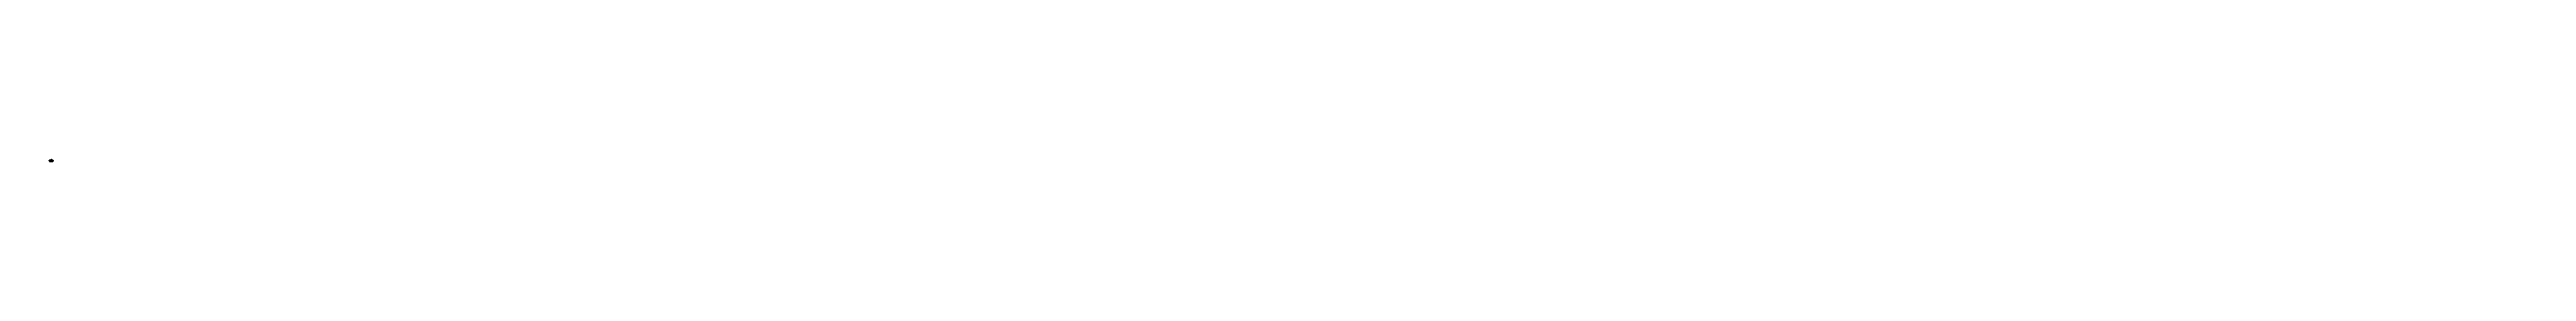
# Model space of a CAD drawing. Header units: millimetres. Extents: x -532461 to 503061443, y -184551 to 137919.
import ezdxf

# ---------------------------------------------------------------- set-up
doc = ezdxf.new("R2010")
doc.units = ezdxf.units.MM
doc.linetypes.add('CENTER', pattern=[50.8, 31.75, -6.35, 6.35, -6.35])
doc.linetypes.add('HIDDEN', pattern=[9.525, 6.35, -3.175])
doc.styles.get("Standard").update_dxf_attribs({"font": 'arial.ttf'})
doc.styles.add('style1', font='swisscl.ttf')
doc.dimstyles.get("Standard").update_dxf_attribs({"dimtxt": 1000, "dimasz": 800, "dimexe": 0.18, "dimexo": 600, "dimgap": 100, "dimtad": 0, "dimtih": 1, "dimtoh": 1, "dimdec": 0, "dimzin": 0, "dimdsep": 46, "dimtxsty": 'Standard', "dimcen": 0.09, "dimadec": 0, "dimazin": 0, "dimtfac": 1, "dimtdec": 0, "dimtofl": 0, "dimtmove": 0, "dimatfit": 3, "dimfxl": 1, "dimtolj": 1, "dimtzin": 0, "dimlwd": 5, "dimlwe": 5, "dimarcsym": 0})
pattern_1 = [(45, (-388469.9391, -174733.7173), (-1.4039813, 1.4039813), [])]
pattern_2 = [(37.5, (-69623.27, 0), (-3.200063, 97.882647), [0, -77.216, 0, -86.36, 0, -82.55]), (7.5, (-69623.27, 0), (89.904657, 143.36502), [0, -41.656, 0, -69.596, 0, -26.67]), (327.5, (-69685.755, 0), (158.198474, 0.287437), [0, -25.4, 0, -91.44, 0, -119.38]), (317.5, (-69685.76, 0), (152.71129, 44.585865), [0, -12.7, 0, -59.944, 0, -68.58])]
pattern_3 = [(37.5, (790.04, 0), (-3.200063, 97.882647), [0, -77.216, 0, -86.36, 0, -82.55]), (7.5, (790.04, 0), (89.904657, 143.36502), [0, -41.656, 0, -69.596, 0, -26.67]), (327.5, (727.55, 0), (158.198474, 0.287437), [0, -25.4, 0, -91.44, 0, -119.38]), (317.5, (727.55, 0), (152.71129, 44.585865), [0, -12.7, 0, -59.944, 0, -68.58])]
pattern_4 = [(37.5, (155281.204, 0), (-3.200063, 97.882647), [0, -77.216, 0, -86.36, 0, -82.55]), (7.5, (155281.2, 0), (89.904657, 143.36502), [0, -41.656, 0, -69.596, 0, -26.67]), (327.5, (155218.72, 0), (158.198474, 0.287437), [0, -25.4, 0, -91.44, 0, -119.38]), (317.5, (155218.72, 0), (152.71129, 44.585865), [0, -12.7, 0, -59.944, 0, -68.58])]
pattern_5 = [(37.5, (228171.63, 0), (-3.200063, 97.882647), [0, -77.216, 0, -86.36, 0, -82.55]), (7.5, (228171.63, 0), (89.904657, 143.36502), [0, -41.656, 0, -69.596, 0, -26.67]), (327.5, (228109.14, 0), (158.198474, 0.287437), [0, -25.4, 0, -91.44, 0, -119.38]), (317.5, (228109.14, 0), (152.71129, 44.585865), [0, -12.7, 0, -59.944, 0, -68.58])]
pattern_6 = [(37.5, (406763.2, 0), (-3.200063, 97.882647), [0, -77.216, 0, -86.36, 0, -82.55]), (7.5, (406763.2, 0), (89.904657, 143.36502), [0, -41.656, 0, -69.596, 0, -26.67]), (327.5, (406700.715, 0), (158.198474, 0.287437), [0, -25.4, 0, -91.44, 0, -119.38]), (317.5, (406700.72, 0), (152.71129, 44.585865), [0, -12.7, 0, -59.944, 0, -68.58])]
pattern_7 = [(37.5, (498205.9, 0), (-3.200063, 97.882647), [0, -77.216, 0, -86.36, 0, -82.55]), (7.5, (498205.9, 0), (89.904657, 143.36502), [0, -41.656, 0, -69.596, 0, -26.67]), (327.5, (498143.42, 0), (158.198474, 0.287437), [0, -25.4, 0, -91.44, 0, -119.38]), (317.5, (498143.42, 0), (152.71129, 44.585865), [0, -12.7, 0, -59.944, 0, -68.58])]
pattern_8 = [(45, (-135549.9467, -174733.7173), (-1.4039813, 1.4039813), [])]
pattern_9 = [(45, (119077.2726, -174733.7173), (-1.4039813, 1.4039813), [])]

# ---------------------------------------------------------------- blocks, each defined once
blk = doc.blocks.new('*D2')
at = {"color": 0, "lineweight": 5, "transparency": 16777216}
for p, q in [((-161772, 94808), (-152826, 94808)), ((-156318, 9808), (-152826, 9808)), ((-152826, 94008), (-152826, 52919)), ((-152826, 10608), (-152826, 51697))]:
    blk.add_line(p, q, dxfattribs=at)
at = {"color": 0, "transparency": 16777216}
for points in [[(-152959, 94008), (-152693, 94008), (-152826, 94808)], [(-152959, 10608), (-152693, 10608), (-152826, 9808)]]:
    blk.add_solid(points, dxfattribs=at)
at = {"layer": 'Defpoints', "color": 0, "transparency": 16777216}
for p in [(-162372, 94808), (-156918, 9808), (-152826, 9808)]:
    blk.add_point(p, dxfattribs=at)
at = {"color": 0, "transparency": 16777216, "insert": (-152826, 52308), "char_height": 1000, "attachment_point": 5}
blk.add_mtext('\\A1;85000', dxfattribs=at)
blk = doc.blocks.new('*D3')
at = {"color": 0, "lineweight": 5, "transparency": 16777216}
for p, q in [((-169141, 93049), (-172663, 93049)), ((-172663, 92249), (-172663, 52760)), ((-172663, 12049), (-172663, 51539)), ((-170055, 11249), (-172663, 11249))]:
    blk.add_line(p, q, dxfattribs=at)
at = {"color": 0, "transparency": 16777216}
for points in [[(-172796, 92249), (-172530, 92249), (-172663, 93049)], [(-172796, 12049), (-172530, 12049), (-172663, 11249)]]:
    blk.add_solid(points, dxfattribs=at)
at = {"layer": 'Defpoints', "color": 0, "transparency": 16777216}
for p in [(-172663, 11249), (-169455, 11249), (-168541, 93049)]:
    blk.add_point(p, dxfattribs=at)
at = {"color": 0, "transparency": 16777216, "insert": (-172663, 52149), "char_height": 1000, "attachment_point": 5}
blk.add_mtext('\\A1;81800', dxfattribs=at)
blk = doc.blocks.new('*D11')
at = {"color": 0, "lineweight": 5, "ltscale": 50, "transparency": 16777216}
for p, q in [((-478684, -156654), (-478684, -163185)), ((-477884, -163184), (-469673, -163184)), ((-457484, -163184), (-465696, -163184)), ((-456684, -156654), (-456684, -163185))]:
    blk.add_line(p, q, dxfattribs=at)
at = {"color": 0, "ltscale": 50, "transparency": 16777216}
for points in [[(-477884, -163051), (-477884, -163318), (-478684, -163184)], [(-457484, -163051), (-457484, -163318), (-456684, -163184)]]:
    blk.add_solid(points, dxfattribs=at)
at = {"layer": 'Defpoints', "color": 0, "ltscale": 50, "transparency": 16777216}
for p in [(-478684, -156054), (-478684, -163184), (-456684, -156054)]:
    blk.add_point(p, dxfattribs=at)
at = {"color": 0, "ltscale": 50, "transparency": 16777216, "insert": (-467684, -163184), "char_height": 1000, "attachment_point": 5}
blk.add_mtext('\\A1;22000', dxfattribs=at)
blk = doc.blocks.new('LR 1400 2 crawler cran')
at = {"color": 7, "lineweight": 18, "ltscale": 50}
for p, q in [((-97753, 7457), (-97827, 7181)), ((-97682, 7438), (-97756, 7162)), ((-97062, 7112), (-97754, 7309)), ((-94757, 6273), (-97752, 7125)), ((-92946, 6126), (-97660, 7466)), ((-97654, 7097), (-97452, 6987)), ((-97557, 7437), (-97327, 7424)), ((-87109, 4095), (-97462, 7045)), ((-95367, 3924), (-97379, 6884)), ((-96915, 7402), (-96501, 7379)), ((-96865, 7351), (-96723, 7200)), ((-96436, 6753), (-94915, 4383)), ((-96371, 7235), (-96381, 7103)), ((-95487, 3349), (-95209, 3667)), ((-95487, 3044), (-95487, 3349)), ((-95487, 3044), (-95416, 2967)), ((-95416, 2967), (-95155, 2967)), ((-95324, 4015), (-95382, 3893)), ((-95365, 3835), (-95382, 3893)), ((-95209, 3748), (-95365, 3835)), ((-95324, 4015), (-95236, 4039)), ((-94915, 3859), (-95236, 4039)), ((-95209, 3748), (-95209, 3667)), ((-95155, 2967), (-94915, 3174)), ((-94915, 5563), (-94915, 3113)), ((-94915, 5563), (-94378, 5563)), ((-94915, 5279), (-94378, 5279)), ((-94915, 4995), (-94378, 4995)), ((-94915, 4711), (-94378, 4711)), ((-94915, 4427), (-94378, 4427)), ((-94915, 4143), (-94378, 4143)), ((-94915, 3859), (-94378, 3859)), ((-94915, 3575), (-94378, 3575)), ((-94915, 3291), (-94378, 3291)), ((-94915, 3240), (-91915, 3240)), ((-94915, 3113), (-91915, 3113)), ((-94378, 5563), (-94341, 5512)), ((-94378, 5279), (-94341, 5228)), ((-94378, 4995), (-94341, 4944)), ((-94378, 4711), (-94341, 4660)), ((-94378, 4427), (-94341, 4376)), ((-94378, 4143), (-94341, 4092)), ((-94378, 3859), (-94341, 3808)), ((-94378, 3575), (-94341, 3524)), ((-94378, 3291), (-94341, 3240)), ((-94341, 5512), (-92488, 5512)), ((-94341, 5228), (-92488, 5228)), ((-94341, 4944), (-92488, 4944)), ((-94341, 4660), (-92488, 4660)), ((-94341, 4376), (-92488, 4376)), ((-94341, 4092), (-92488, 4092)), ((-94341, 3808), (-92488, 3808)), ((-94341, 3524), (-92488, 3524)), ((-86021, 4152), (-92946, 6126)), ((-92432, 1604), (-92521, 1580)), ((-92415, 1848), (-92499, 1884)), ((-92451, 5563), (-92488, 5512)), ((-92451, 5279), (-92488, 5228)), ((-92451, 4995), (-92488, 4944)), ((-92451, 4711), (-92488, 4660)), ((-92451, 4427), (-92488, 4376)), ((-92451, 4143), (-92488, 4092)), ((-92451, 3859), (-92488, 3808)), ((-92451, 3575), (-92488, 3524)), ((-92451, 3291), (-92488, 3240)), ((-92451, 5563), (-91915, 5563)), ((-92451, 5279), (-91915, 5279)), ((-92451, 4995), (-91915, 4995)), ((-92451, 4711), (-91915, 4711)), ((-92451, 4427), (-91915, 4427)), ((-92451, 4143), (-91915, 4143)), ((-92451, 3859), (-91915, 3859)), ((-92451, 3575), (-91915, 3575)), ((-92451, 3291), (-91915, 3291)), ((-92296, 1404), (-92351, 1330)), ((-92296, 1404), (-92351, 1330)), ((-92254, 2045), (-92288, 2112)), ((-92064, 2108), (-92075, 2182)), ((-92074, 1330), (-91880, 1330)), ((-92074, 1330), (-92074, 1221)), ((-91811, 2240), (-92039, 2204)), ((-91786, 2134), (-91997, 2101)), ((-91980, 1221), (-91880, 1221)), ((-91915, 5563), (-91915, 3113)), ((-91038, 3994), (-91915, 3994)), ((-91398, 3151), (-91915, 3151)), ((-91567, 3283), (-91881, 3283)), ((-91757, 2155), (-91769, 2230)), ((-88694, 2268), (-91741, 1868)), ((-91503, 2289), (-91730, 2253)), ((-91478, 2183), (-91723, 2144)), ((-91668, 4072), (-91668, 3752)), ((-91509, 3674), (-91606, 3752)), ((-91602, 1313), (-91602, 1238)), ((-91561, 4254), (-91471, 4162)), ((-91540, 4065), (-91540, 3699)), ((-91509, 3674), (-91509, 3340)), ((-91509, 1330), (-91358, 1330)), ((-91509, 1221), (-91358, 1221)), ((-91449, 2204), (-91461, 2279)), ((-91194, 2337), (-91422, 2302)), ((-91169, 2231), (-91415, 2193)), ((-91398, 3346), (-91398, 3151)), ((-91398, 3346), (-91375, 3346)), ((-91398, 3248), (-91078, 3248)), ((-91375, 3674), (-91375, 3346)), ((-91350, 3296), (-91219, 3296)), ((-91350, 3200), (-91219, 3200)), ((-91264, 1313), (-91264, 1238)), ((-91175, 3314), (-91078, 3314)), ((-91175, 3183), (-91078, 3183)), ((-91170, 1330), (-91019, 1330)), ((-91170, 1221), (-91019, 1221)), ((-91141, 2253), (-91152, 2327)), ((-90886, 2386), (-91113, 2350)), ((-90861, 2280), (-91106, 2241)), ((-90931, 4487), (-91078, 3813)), ((-91078, 3813), (-91078, 3113)), ((-91078, 3208), (-85446, 3208)), ((-91078, 3113), (-90965, 3113)), ((-90965, 3113), (-85785, 3113)), ((-90017, 4487), (-90931, 4487)), ((-90925, 1313), (-90925, 1238)), ((-90832, 2302), (-90844, 2376)), ((-90831, 1330), (-90681, 1330)), ((-90831, 1221), (-90681, 1221)), ((-90577, 2435), (-90805, 2399)), ((-90553, 2329), (-90798, 2290)), ((-90707, 3804), (-90707, 4331)), ((-89868, 3994), (-90707, 3994)), ((-90707, 2004), (-90707, 1330)), ((-90707, 1551), (-84118, 1551)), ((-89771, 3760), (-90664, 3760)), ((-90116, 4378), (-90649, 4378)), ((-90587, 1313), (-90587, 1238)), ((-90524, 2350), (-90535, 2425)), ((-90454, 2688), (-90527, 2509)), ((-90527, 2509), (-90527, 2439)), ((-90269, 2484), (-90496, 2448)), ((-90493, 1330), (-90342, 1330)), ((-90493, 1221), (-90342, 1221)), ((-90244, 2378), (-90490, 2339)), ((-90191, 2688), (-90454, 2688)), ((-90272, 3994), (-90272, 4118)), ((-90154, 2660), (-90265, 2484)), ((-90248, 1313), (-90248, 1238)), ((-90215, 2399), (-90227, 2474)), ((-90219, 4191), (-90020, 4260)), ((-90191, 2688), (-90154, 2660)), ((-89960, 2532), (-90188, 2496)), ((-89936, 2426), (-90181, 2388)), ((-90154, 2728), (-88684, 2728)), ((-90154, 2728), (-90154, 2660)), ((-90154, 1330), (-90003, 1330)), ((-90154, 1221), (-90003, 1221)), ((-89752, 3792), (-90075, 4356)), ((-89632, 3811), (-90017, 4487)), ((-89907, 2448), (-89919, 2522)), ((-89910, 1313), (-89910, 1238)), ((-89910, 1313), (-89910, 1238)), ((-89909, 4298), (-89837, 4323)), ((-89652, 2581), (-89879, 2545)), ((-89628, 2475), (-89873, 2436)), ((-89816, 1330), (-89665, 1330)), ((-89816, 1221), (-89665, 1221)), ((-89737, 3995), (-89737, 4251)), ((-86258, 3994), (-89736, 3994)), ((-89632, 3208), (-89632, 3811)), ((-89632, 3652), (-89160, 3652)), ((-89598, 2497), (-89610, 2571)), ((-89596, 2480), (-89596, 2480)), ((-89343, 2630), (-89571, 2594)), ((-89571, 1313), (-89571, 1238)), ((-89318, 2524), (-89564, 2485)), ((-89477, 1330), (-89326, 1330)), ((-89477, 1221), (-89326, 1221)), ((-89290, 2545), (-89302, 2620)), ((-89287, 2529), (-89287, 2529)), ((-89035, 2679), (-89262, 2643)), ((-89010, 2573), (-89256, 2534)), ((-89232, 1313), (-89232, 1238)), ((-89160, 3208), (-89160, 3652)), ((-89155, 2943), (-85692, 2943)), ((-89155, 2943), (-89155, 2812)), ((-89053, 2812), (-89155, 2812)), ((-89149, 4058), (-88968, 4286)), ((-89139, 1330), (-88988, 1330)), ((-89139, 1221), (-88988, 1221)), ((-89082, 2701), (-89082, 2765)), ((-89053, 2765), (-89082, 2765)), ((-88882, 2593), (-89072, 2366)), ((-89053, 2812), (-85793, 2812)), ((-89053, 2765), (-85793, 2765)), ((-89045, 3113), (-89045, 2797)), ((-88981, 2594), (-88993, 2668)), ((-88979, 2577), (-88979, 2578)), ((-88780, 2719), (-88957, 2691)), ((-88953, 2234), (-88953, 1323)), ((-88756, 2613), (-88947, 2583)), ((-88894, 1313), (-88894, 1238)), ((-88822, 2602), (-88763, 2611)), ((-88800, 1330), (-88649, 1330)), ((-88800, 1221), (-88649, 1221)), ((-88769, 4058), (-88588, 4286)), ((-88769, 4227), (-88769, 3994)), ((-88763, 2611), (-88450, 2415)), ((-88725, 2781), (-88748, 2781)), ((-88741, 2725), (-88741, 2725)), ((-88727, 2634), (-88738, 2709)), ((-88725, 2781), (-88725, 2728)), ((-88725, 2781), (-86117, 2781)), ((-84688, 2728), (-88725, 2728)), ((-88620, 2727), (-88707, 2727)), ((-88694, 2268), (-86114, 2268)), ((-88620, 2619), (-88690, 2619)), ((-88583, 2268), (-88583, 1321)), ((-88555, 1313), (-88555, 1238)), ((-88555, 1313), (-88555, 1238)), ((-88526, 2710), (-88526, 2635)), ((-88461, 1330), (-88311, 1330)), ((-88461, 1221), (-88311, 1221)), ((-88432, 2727), (-88281, 2727)), ((-88432, 2619), (-88281, 2619)), ((-87818, 4137), (-88394, 4248)), ((-88389, 4227), (-88389, 3994)), ((-88217, 1313), (-88217, 1238)), ((-88187, 2710), (-88187, 2635)), ((-88187, 2710), (-88187, 2635)), ((-88123, 1330), (-87972, 1330)), ((-88123, 1221), (-87972, 1221)), ((-88094, 2727), (-87943, 2727)), ((-87943, 2619), (-88094, 2619)), ((-87881, 4058), (-87700, 4286)), ((-87878, 1313), (-87878, 1238)), ((-87878, 1313), (-87878, 1238)), ((-87849, 2710), (-87849, 2635)), ((-87784, 1330), (-87633, 1330)), ((-87784, 1221), (-87633, 1221)), ((-87755, 2727), (-87604, 2727)), ((-87755, 2619), (-87604, 2619)), ((-87540, 1313), (-87540, 1238)), ((-87510, 2710), (-87510, 2635)), ((-87510, 2710), (-87510, 2635)), ((-87501, 4227), (-87501, 3994)), ((-87198, 4018), (-87501, 4076)), ((-87446, 1330), (-87380, 1330)), ((-87446, 1221), (-87380, 1221)), ((-87266, 2727), (-87416, 2727)), ((-87416, 2619), (-87266, 2619)), ((-87286, 1313), (-87286, 1238)), ((-87192, 1330), (-87041, 1330)), ((-87192, 1221), (-87041, 1221)), ((-87172, 2710), (-87172, 2635)), ((-87078, 2727), (-86927, 2727)), ((-87078, 2619), (-86927, 2619)), ((-86947, 1313), (-86947, 1238)), ((-86947, 1313), (-86947, 1238)), ((-86853, 1330), (-86702, 1330)), ((-86853, 1221), (-86702, 1221)), ((-86833, 2710), (-86833, 2635)), ((-86833, 2710), (-86833, 2635)), ((-86739, 2727), (-86588, 2727)), ((-86739, 2619), (-86588, 2619)), ((-86609, 1313), (-86609, 1238)), ((-86515, 1330), (-86364, 1330)), ((-86515, 1221), (-86364, 1221)), ((-86495, 2710), (-86495, 2635)), ((-86401, 2727), (-86250, 2727)), ((-86401, 2619), (-86250, 2619)), ((-86079, 2611), (-86393, 2415)), ((-86062, 4076), (-86390, 4139)), ((-86258, 4048), (-86390, 4073)), ((-86270, 1313), (-86270, 1238)), ((-86270, 1313), (-86270, 1238)), ((-86258, 4051), (-86258, 3208)), ((-86242, 2268), (-86242, 1321)), ((-86176, 1330), (-86025, 1330)), ((-86176, 1221), (-86025, 1221)), ((-86156, 2635), (-86156, 2710)), ((-86156, 2619), (-86156, 2619)), ((-86132, 2268), (-83067, 1865)), ((-86117, 2781), (-86117, 2728)), ((-86094, 2781), (-86117, 2781)), ((-86090, 2613), (-85896, 2583)), ((-86075, 2721), (-85889, 2692)), ((-85961, 2593), (-85770, 2366)), ((-85937, 3813), (-85937, 4586)), ((-85937, 4586), (-84709, 4586)), ((-85931, 1313), (-85931, 1238)), ((-85872, 2234), (-85872, 1323)), ((-85861, 2594), (-85849, 2668)), ((-85838, 1330), (-85687, 1330)), ((-85838, 1221), (-85687, 1221)), ((-85832, 2572), (-85587, 2534)), ((-85808, 3460), (-85585, 3734)), ((-85808, 3208), (-85808, 3460)), ((-85807, 2679), (-85580, 2643)), ((-85692, 2812), (-85793, 2812)), ((-85765, 2765), (-85793, 2765)), ((-85785, 3113), (-85785, 2797)), ((-85785, 3113), (-85446, 3113)), ((-85765, 2701), (-85765, 2765)), ((-85692, 2943), (-85692, 2812)), ((-85593, 1313), (-85593, 1238)), ((-85552, 2545), (-85541, 2620)), ((-85523, 2524), (-85278, 2485)), ((-85499, 2630), (-85271, 2594)), ((-85499, 1330), (-85348, 1330)), ((-85499, 1221), (-85348, 1221)), ((-85446, 3113), (-85446, 3208)), ((-85446, 3208), (-85263, 3208)), ((-85263, 3208), (-85011, 2954)), ((-85254, 1313), (-85254, 1238)), ((-85244, 2497), (-85232, 2571)), ((-85215, 2475), (-84970, 2436)), ((-85191, 3813), (-85191, 4509)), ((-85191, 4509), (-84734, 4509)), ((-84222, 3632), (-85191, 3813)), ((-85191, 3813), (-85191, 3352)), ((-85191, 3352), (-84926, 3085)), ((-85190, 2581), (-84963, 2545)), ((-85160, 1330), (-85010, 1330)), ((-85160, 1221), (-85010, 1221)), ((-85018, 3747), (-84866, 3719)), ((-85011, 2954), (-84222, 2954)), ((-84885, 3712), (-84996, 3733)), ((-84888, 3733), (-84992, 3753)), ((-84936, 2448), (-84924, 2522)), ((-84926, 3085), (-84222, 3085)), ((-84916, 1313), (-84916, 1238)), ((-84916, 1313), (-84916, 1238)), ((-84907, 2426), (-84661, 2388)), ((-84882, 2532), (-84654, 2496)), ((-84871, 3738), (-84857, 3738)), ((-84866, 3701), (-84856, 3701)), ((-84860, 3085), (-84860, 2954)), ((-84860, 3022), (-84344, 3022)), ((-84857, 3738), (-84857, 3701)), ((-84822, 1330), (-84671, 1330)), ((-84822, 1221), (-84671, 1221)), ((-84688, 2728), (-84688, 2660)), ((-84651, 2688), (-84688, 2660)), ((-84688, 2660), (-84578, 2484)), ((-84651, 2688), (-84388, 2688)), ((-84627, 2399), (-84615, 2473)), ((-84598, 2378), (-84353, 2339)), ((-84578, 2484), (-84346, 2448)), ((-84577, 1313), (-84577, 1238)), ((-84483, 1330), (-84332, 1330)), ((-84483, 1221), (-84332, 1221)), ((-84388, 2688), (-84315, 2509)), ((-84344, 3085), (-84344, 2954)), ((-84319, 2350), (-84307, 2425)), ((-84315, 2509), (-84315, 2443)), ((-84290, 2329), (-84044, 2290)), ((-84265, 2435), (-84038, 2399)), ((-84239, 1313), (-84239, 1238)), ((-84231, 2004), (-84231, 1515)), ((-84176, 2004), (-84231, 2004)), ((-84231, 1473), (-84231, 1316)), ((-84222, 2954), (-84222, 3632)), ((-84195, 1494), (-84214, 1494)), ((-84176, 2004), (-84176, 1515)), ((-84176, 1473), (-84176, 1330)), ((-84145, 1330), (-83994, 1330)), ((-84145, 1221), (-83994, 1221)), ((-84118, 2004), (-84118, 1330)), ((-84010, 2302), (-83998, 2376)), ((-83981, 2280), (-83736, 2241)), ((-83956, 2386), (-83729, 2350)), ((-83900, 1313), (-83900, 1238)), ((-83637, 1330), (-83788, 1330)), ((-83637, 1221), (-83788, 1221)), ((-83702, 2253), (-83690, 2327)), ((-83673, 2232), (-83427, 2193)), ((-83648, 2338), (-83421, 2302)), ((-83543, 1313), (-83543, 1238)), ((-83299, 1330), (-83449, 1330)), ((-83299, 1221), (-83449, 1221)), ((-83393, 2204), (-83382, 2279)), ((-83365, 2183), (-83119, 2144)), ((-83340, 2289), (-83112, 2253)), ((-83205, 1313), (-83205, 1238)), ((-83085, 2156), (-83073, 2230)), ((-83056, 2134), (-82810, 2095)), ((-83031, 2240), (-82804, 2204)), ((-82927, 1330), (-82827, 1330)), ((-82927, 1221), (-82827, 1221)), ((-82776, 2107), (-82765, 2181)), ((-82748, 2085), (-82664, 2066)), ((-82734, 1313), (-82734, 1238)), ((-82719, 2191), (-82647, 2174)), ((-82554, 2045), (-82519, 2112)), ((-82501, 1390), (-82456, 1330)), ((-82377, 1855), (-82308, 1884)), ((-82359, 1600), (-82287, 1580))]:
    blk.add_line(p, q, dxfattribs=at)
at = {"linetype": 'CENTER', "ltscale": 20}
for p, q in [((-91379, 1701), (-92770, 1701)), ((-92074, 2326), (-92074, 1089)), ((-87404, -265), (-87404, 6775)), ((-82038, 1701), (-83429, 1701)), ((-82732, 2326), (-82732, 1089))]:
    blk.add_line(p, q, dxfattribs=at)
for p, q in [((-91997, 2101), (-92028, 2096)), ((-91786, 1313), (-91786, 1238)), ((-91725, 1330), (-91658, 1330)), ((-91725, 1221), (-91658, 1221)), ((-83082, 1330), (-83149, 1330)), ((-83082, 1221), (-83149, 1221)), ((-83021, 1313), (-83021, 1238))]:
    blk.add_line(p, q)
at = {"color": 7, "linetype": 'HIDDEN', "lineweight": 18, "ltscale": 500}
for p, q in [((-91055, 3919), (-91915, 3919)), ((-91067, 3861), (-91915, 3861)), ((-89825, 3919), (-90707, 3919)), ((-89792, 3861), (-90707, 3861)), ((-86258, 3919), (-89693, 3919)), ((-86258, 3861), (-89661, 3861)), ((-86258, 3752), (-89632, 3752))]:
    blk.add_line(p, q, dxfattribs=at)
at = {"color": 7, "ltscale": 50}
for p, q in [((-88748, 2781), (-88748, 2812)), ((-86094, 2781), (-86094, 2812))]:
    blk.add_line(p, q, dxfattribs=at)
at = {"color": 251, "lineweight": 18, "ltscale": 50}
blk.add_line((-85655, 3813), (-88057, 3813), dxfattribs=at)
at = {"color": 7, "lineweight": 18, "ltscale": 50}
blk.add_lwpolyline([(-85216, 1710), (-85381, 1710), (-85381, 1559), (-85216, 1559)], close=True, dxfattribs=at)
for centre, radius in [((-97800, 7138), 12.1), ((-97708, 7480), 12.1), ((-97136, 7134), 82.7), ((-96477, 7279), 30.7), ((-95364, 3107), 55.4), ((-95310, 3884), 28.1), ((-95263, 3985), 28.1), ((-94986, 4043), 34.3), ((-92074, 1701), 371), ((-92074, 1701), 188), ((-90580, 1449), 32.7), ((-90134, 1449), 32.7), ((-89818, 4248), 26.6), ((-89687, 1449), 32.7), ((-89272, 1449), 32.7), ((-88875, 4227), 40.2), ((-88812, 2534), 69.3), ((-88771, 1449), 32.7), ((-88496, 4227), 40.2), ((-88335, 1449), 32.7), ((-87939, 1449), 32.7), ((-87603, 4227), 40.2), ((-87600, 1449), 32.7), ((-87200, 1449), 32.7), ((-86886, 1449), 32.7), ((-86490, 1449), 32.7), ((-86390, 4106), 32.7), ((-86031, 2534), 69.3), ((-86055, 1449), 32.7), ((-85987, 4085), 26.5), ((-85655, 3813), 74), ((-85655, 3813), 43.9), ((-85553, 1449), 32.7), ((-85138, 1449), 32.7), ((-85018, 3747), 6.43), ((-84691, 1449), 32.7), ((-84279, 1449), 32.7), ((-82734, 1701), 371), ((-82734, 1701), 188)]:
    blk.add_circle(centre, radius, dxfattribs=at)
for centre, radius, start, end in [((-97800, 7138), 50.2, 122.52126039, 27.47873962), ((-97708, 7480), 50.2, 302.52126039, 207.47873962), ((-97136, 7134), 348, 194.67405686, 313.57837534), ((-97136, 7134), 348, 14.67405686, 133.57837534), ((-96516, 7235), 144, 359.70960149, 85.7599002), ((-94986, 4043), 348, 78.13212479, 187.27266982), ((-94986, 4043), 312, 76.75085677, 183.73204229), ((-92074, 1701), 480, 160.2136321, 190.07140628), ((-92492, 1627), 55.4, 190.00945075, 238.45431712), ((-92472, 1554), 55.4, 151.94071598, 200.38558235), ((-92492, 1849), 36.5, 101.09137233, 155.21887631), ((-92074, 1701), 480, 200.32362681, 228.43129164), ((-92468, 1904), 36.5, 158.2457042, 212.37320819), ((-92074, 1701), 480, 121.59772162, 153.25094841), ((-92505, 1633), 66.2, 329.62042068, 10.37676264), ((-92480, 1542), 66.2, 20.01827047, 60.77461243), ((-92428, 1882), 27.4, 266.26556267, 321.26976753), ((-92449, 1835), 27.4, 352.19481299, 47.19901784), ((-92356, 1389), 58.8, 232.40806951, 275.21859146), ((-92293, 1342), 58.8, 191.24142201, 234.05194395), ((-92397, 1367), 93.9, 14.69488972, 45.9337726), ((-92074, 1701), 480, 238.02872181, 258.46978433), ((-92305, 2076), 39.8, 64.97229934, 120.0160249), ((-92303, 1297), 93.9, 60.52624087, 91.76512373), ((-92249, 2105), 39.8, 115.2290797, 170.27280527), ((-92275, 2039), 22.4, 294.96814842, 14.91753867), ((-92236, 2060), 22.4, 220.32756593, 300.2769562), ((-92141, 1504), 274, 264.11953777, 284.31600188), ((-92146, 1206), 130, 56.12162386, 81.46953878), ((-92111, 2126), 65.8, 57.44536325, 95.73433857), ((-92100, 2126), 40.2, 277.8460208, 333.10146604), ((-92025, 2140), 65.8, 101.8567441, 140.14571942), ((-91967, 990), 340, 92.06976358, 108.17597317), ((-91967, 1562), 340, 251.82402683, 267.93023641), ((-92035, 2136), 40.2, 224.48961664, 279.74506188), ((-91844, 3345), 72.2, 189.83370194, 239.24296412), ((-91892, 990), 340, 71.82402684, 87.93023642), ((-91892, 1562), 340, 272.06976358, 288.17597316), ((-91805, 2171), 68.9, 58.12672463, 97.50414378), ((-91793, 2173), 40.2, 278.05047946, 333.3059247), ((-91716, 2185), 68.9, 100.49585623, 139.87327537), ((-91729, 2183), 39.5, 224.18606098, 278.29023217), ((-91428, 4052), 241, 123.34874256, 175.25330062), ((-91419, 4044), 253, 190.44947567, 191.2188285), ((-91496, 990), 340, 92.06976358, 108.17597315), ((-91496, 1562), 340, 251.82402685, 267.93023642), ((-91568, 3342), 59, 271.14626632, 1.67131679), ((-91404, 4041), 138, 118.92035559, 170.06182853), ((-91497, 2220), 68.9, 58.12672463, 94.70366954), ((-91485, 2222), 40.2, 280.37232665, 333.29625598), ((-91408, 2234), 68.9, 100.49585623, 139.87327537), ((-91421, 2232), 39.5, 224.18606098, 278.29023217), ((-91350, 3248), 47.9, 90, 270), ((-91041, 3545), 358, 117.9455523, 158.76544613), ((-91370, 990), 340, 71.82402684, 87.93023642), ((-91370, 1562), 340, 272.06976358, 288.17597316), ((-91158, 990), 340, 92.06976358, 108.17597315), ((-91158, 1562), 340, 251.82402685, 267.93023642), ((-91104, 3248), 124, 157.38216035, 202.61783965), ((-91175, 3248), 65.4, 90, 132.928302), ((-91175, 3248), 65.4, 227.071698, 270), ((-91189, 2269), 68.9, 58.12672463, 97.50414378), ((-91176, 2271), 40.2, 278.05047946, 333.3059247), ((-91100, 2283), 68.9, 100.49585623, 139.87327537), ((-91112, 2281), 39.5, 224.18606098, 278.29023217), ((-91031, 990), 340, 71.82402684, 87.93023642), ((-91031, 1562), 340, 272.06976358, 288.17597316), ((-90819, 990), 340, 92.06976358, 108.17597315), ((-90819, 1562), 340, 251.82402685, 267.93023642), ((-90880, 2318), 68.9, 58.12672463, 94.70366954), ((-90868, 2320), 40.2, 280.37232665, 333.29625598), ((-90791, 2332), 68.9, 100.49585623, 139.87327537), ((-90804, 2329), 39.5, 224.18606098, 278.29023217), ((-90645, 4314), 63.6, 93.06571253, 165.22926756), ((-90654, 3812), 53.1, 187.86893441, 280.42826805), ((-90623, 3752), 320, 49.10279209, 103.00550952), ((-90623, 3752), 406, 36.56662871, 99.73386213), ((-90693, 990), 340, 71.82402684, 87.93023642), ((-90693, 1562), 340, 272.06976358, 288.17597316), ((-90481, 990), 340, 92.06976358, 108.17597315), ((-90481, 1562), 340, 251.82402685, 267.93023642), ((-90572, 2366), 68.9, 58.12672463, 97.50414378), ((-90560, 2369), 40.2, 278.05047946, 333.3059247), ((-90483, 2380), 68.9, 100.49585623, 139.87327537), ((-90495, 2378), 39.5, 224.18606098, 278.29023217), ((-90354, 990), 340, 71.82402684, 87.93023642), ((-90354, 1562), 340, 272.06976358, 288.17597316), ((-90171, 4100), 102, 117.8452589, 169.92018063), ((-90263, 2415), 68.9, 58.12672463, 94.70366954), ((-90142, 990), 340, 92.06976358, 108.17597315), ((-90142, 1562), 340, 251.82402685, 267.93023642), ((-90251, 2417), 40.2, 277.05781361, 333.28112969), ((-90174, 2429), 68.9, 100.49585623, 139.87327537), ((-90187, 2427), 39.5, 224.18606098, 278.29023217), ((-90118, 4326), 51.6, 35.45251159, 88.47721591), ((-90016, 990), 340, 71.82402684, 87.93023642), ((-90016, 1562), 340, 272.06976358, 288.17597316), ((-89955, 2464), 68.9, 58.12672463, 97.50414378), ((-89943, 2466), 40.1, 278.39247552, 333.3104555), ((-89866, 2478), 68.9, 100.49585623, 139.87327537), ((-89803, 990), 340, 92.06976358, 108.17597315), ((-89803, 1562), 340, 251.82402685, 267.93023642), ((-89878, 2475), 39.5, 224.18606098, 278.29023217), ((-89813, 4249), 76.8, 358.68417205, 110.33028137), ((-89769, 3780), 20.8, 265.5518464, 33.02960112), ((-89416, 3752), 406, 36.56662871, 142.65085269), ((-89677, 990), 340, 71.82402684, 87.93023642), ((-89677, 1562), 340, 272.06976358, 288.17597316), ((-89646, 2512), 68.9, 58.12672463, 94.70366954), ((-89634, 2515), 40.1, 278.64633886, 333.31248845), ((-89416, 3752), 320, 49.10279209, 130.89720791), ((-89557, 2526), 68.9, 101.4176095, 139.87327537), ((-89570, 2524), 39.5, 224.18606098, 278.29023217), ((-89465, 990), 340, 92.06976358, 108.17597315), ((-89465, 1562), 340, 251.82402685, 267.93023642), ((-89338, 2561), 68.9, 58.12672463, 94.70366954), ((-89339, 990), 340, 71.82402684, 87.93023642), ((-89339, 1562), 340, 272.06976358, 288.17597316), ((-89326, 2563), 40.2, 277.46655549, 333.29343602), ((-89249, 2575), 68.9, 101.4176095, 139.87327537), ((-89261, 2573), 39.5, 224.18606098, 278.29023217), ((-89126, 990), 340, 92.06976358, 108.17597315), ((-89126, 1562), 340, 251.82402685, 267.93023642), ((-89029, 2610), 68.9, 58.12672463, 94.70366954), ((-89017, 2612), 40.1, 279.64950983, 333.30966364), ((-88941, 2624), 68.9, 103.66929936, 139.87327537), ((-89000, 990), 340, 71.82402684, 87.93023642), ((-89000, 1562), 340, 272.06976358, 288.17597316), ((-88953, 2622), 40.3, 224.73297312, 278.31266583), ((-88881, 4212), 114, 7.59696038, 143.5529068), ((-88788, 990), 340, 92.06976358, 108.17597315), ((-88788, 1562), 340, 251.82402685, 267.93023642), ((-88775, 2650), 68.9, 58.25804426, 94.39989258), ((-88763, 2652), 40.3, 279.76043866, 333.26654921), ((-88703, 2685), 42.3, 94.75189077, 146.05095518), ((-88690, 2669), 49.9, 223.32023507, 269.99825897), ((-88661, 990), 340, 71.82402684, 87.93023642), ((-88661, 1562), 340, 272.06976358, 288.17597316), ((-88632, 2387), 340, 71.82402684, 87.93023642), ((-88632, 2959), 340, 272.06976358, 288.17597316), ((-88501, 4212), 114, 7.59696038, 143.5529068), ((-88449, 990), 340, 92.06976358, 108.17597315), ((-88449, 1562), 340, 251.82402685, 267.93023642), ((-88420, 2387), 340, 92.06976358, 108.17597315), ((-88420, 2959), 340, 251.82402685, 267.93023642), ((-88148, 3752), 406, 36.56662871, 126.32941397), ((-88148, 3752), 320, 49.10279209, 130.89720791), ((-88323, 990), 340, 71.82402684, 87.93023642), ((-88323, 1562), 340, 272.06976358, 288.17597316), ((-88294, 2387), 340, 71.82402684, 87.93023642), ((-88294, 2959), 340, 272.06976358, 288.17597316), ((-88110, 990), 340, 92.06976358, 108.17597315), ((-88110, 1562), 340, 251.82402685, 267.93023642), ((-88081, 2387), 340, 92.06976358, 108.17597315), ((-88081, 2959), 340, 251.82402685, 267.93023642), ((-87984, 990), 340, 71.82402684, 87.93023642), ((-87984, 1562), 340, 272.06976358, 288.17597316), ((-87955, 2387), 340, 71.82402684, 87.93023642), ((-87955, 2959), 340, 272.06976358, 288.17597316), ((-87772, 990), 340, 92.06976358, 108.17597315), ((-87772, 1562), 340, 251.82402685, 267.93023642), ((-87743, 2387), 340, 92.06976358, 108.17597315), ((-87743, 2959), 340, 251.82402685, 267.93023642), ((-87614, 4212), 114, 7.59696038, 143.5529068), ((-87646, 990), 340, 71.82402684, 87.93023642), ((-87646, 1562), 340, 272.06976358, 288.17597316), ((-87616, 2387), 340, 71.82402684, 87.93023642), ((-87616, 2959), 340, 272.06976358, 288.17597316), ((-87433, 990), 340, 92.06976358, 108.17597317), ((-87433, 1562), 340, 251.82402683, 267.93023641), ((-87404, 2387), 340, 92.06976358, 108.17597315), ((-87404, 2959), 340, 251.82402685, 267.93023642), ((-87392, 990), 340, 71.82402684, 87.93023642), ((-87392, 1562), 340, 272.06976358, 288.17597316), ((-87180, 990), 340, 92.06976358, 108.17597315), ((-87180, 1562), 340, 251.82402685, 267.93023642), ((-87278, 2387), 340, 71.82402684, 87.93023642), ((-87278, 2959), 340, 272.06976358, 288.17597316), ((-86891, 3752), 406, 36.56662871, 143.43337129), ((-87066, 2387), 340, 92.06976358, 108.17597315), ((-87066, 2959), 340, 251.82402685, 267.93023642), ((-86891, 3752), 320, 49.10279209, 130.89720791), ((-87053, 990), 340, 71.82402684, 87.93023642), ((-87053, 1562), 340, 272.06976358, 288.17597316), ((-86841, 990), 340, 92.06976358, 108.17597315), ((-86841, 1562), 340, 251.82402685, 267.93023642), ((-86939, 2387), 340, 71.82402684, 87.93023642), ((-86939, 2959), 340, 272.06976358, 288.17597316), ((-86727, 2387), 340, 92.06976358, 108.17597315), ((-86727, 2959), 340, 251.82402685, 267.93023642), ((-86715, 990), 340, 71.82402684, 87.93023642), ((-86715, 1562), 340, 272.06976358, 288.17597316), ((-86502, 990), 340, 92.06976358, 108.17597315), ((-86502, 1562), 340, 251.82402685, 267.93023642), ((-86601, 2387), 340, 71.82402684, 87.93023642), ((-86601, 2959), 340, 272.06976358, 288.17597316), ((-86388, 2387), 340, 92.06976358, 108.17597315), ((-86388, 2959), 340, 251.82402685, 267.93023642), ((-86376, 990), 340, 71.82402684, 87.93023642), ((-86376, 1562), 340, 272.06976358, 288.17597316), ((-86164, 990), 340, 92.06976358, 108.17597315), ((-86164, 1562), 340, 251.82402685, 267.93023642), ((-86262, 2387), 340, 71.82402684, 87.93023642), ((-86262, 2959), 340, 272.06976358, 288.17597316), ((-86098, 2578), 145, 81.09746562, 113.62816479), ((-86052, 2837), 227, 242.61556731, 260.23425151), ((-85987, 4085), 75.8, 8.95305658, 186.85970592), ((-86038, 990), 340, 71.82402684, 87.93023642), ((-86038, 1562), 340, 272.06976358, 288.17597316), ((-85825, 990), 340, 92.06976358, 108.17597315), ((-85825, 1562), 340, 251.82402685, 267.93023642), ((-85698, 4131), 217, 189.23289253, 281.58664684), ((-85890, 2622), 40.4, 261.20208333, 315.23142251), ((-85901, 2625), 67.2, 40.00440181, 80.30672816), ((-85825, 2612), 40.3, 206.73417588, 260.10711896), ((-85813, 2610), 68.9, 85.29633046, 121.74195574), ((-85699, 990), 340, 71.82402684, 87.93023642), ((-85699, 1562), 340, 272.06976358, 288.17597316), ((-85655, 3813), 106, 311.68359757, 90), ((-85487, 990), 340, 92.06976358, 108.17597315), ((-85487, 1562), 340, 251.82402685, 267.93023642), ((-85581, 2573), 39.7, 261.83828775, 315.76899533), ((-85655, 3813), 106, 311.68359757, 316.02380601), ((-85593, 2575), 68.9, 40.12672463, 79.50414377), ((-85517, 2563), 40.3, 206.73155179, 260.30265975), ((-85505, 2563), 66.9, 85.02313645, 122.68118597), ((-85360, 990), 340, 71.82402684, 87.93023642), ((-85360, 1562), 340, 272.06976358, 288.17597316), ((-85272, 2524), 39.7, 261.86651057, 315.76856495), ((-85285, 2526), 68.9, 40.12672463, 79.50414377), ((-85148, 990), 340, 92.06976358, 108.17597315), ((-85148, 1562), 340, 251.82402685, 267.93023642), ((-85208, 2515), 40.3, 206.73708792, 259.95104725), ((-85196, 2514), 66.9, 85.02568518, 122.67863724), ((-85018, 3747), 19.8, 21.26227891, 317.54545281), ((-85018, 3747), 12.9, 64.14382609, 274.66390565), ((-85015, 3598), 136, 81.80277051, 91.34138604), ((-84961, 3885), 136, 247.46634569, 257.00496121), ((-85022, 990), 340, 71.82402684, 87.93023642), ((-85022, 1562), 340, 272.06976358, 288.17597316), ((-84964, 2476), 39.7, 261.83175331, 315.76909288), ((-84977, 2478), 68.9, 40.12672463, 79.50414377), ((-84900, 2466), 40.3, 206.73554082, 260.03664103), ((-84888, 2466), 66.9, 85.02568519, 122.67863724), ((-84810, 990), 340, 92.06976358, 108.17597315), ((-84810, 1562), 340, 251.82402685, 267.93023642), ((-84887, 3746), 12.8, 253.07692762, 302.64315669), ((-84888, 3700), 12.8, 36.16457503, 85.7308041), ((-84871, 3725), 13.2, 90, 131.6113127), ((-84866, 3714), 13.2, 207.19641901, 269.80888652), ((-84871, 3725), 13.2, 68.99884519, 69.12446949), ((-85808, 3423), 1528, 8.38510298, 45.29304878), ((-85808, 3423), 1600, 7.48998017, 46.60927355), ((-84683, 990), 340, 71.82402684, 87.93023642), ((-84683, 1562), 340, 272.06976358, 288.17597316), ((-84656, 2427), 39.7, 261.79587162, 315.76961454), ((-84668, 2429), 68.9, 40.12672463, 79.50414377), ((-84591, 2417), 40.3, 206.74370537, 259.64350574), ((-84579, 2417), 66.9, 85.02568518, 122.67863724), ((-84471, 990), 340, 92.06976358, 108.17597315), ((-84471, 1562), 340, 251.82402685, 267.93023642), ((-84347, 2378), 39.7, 261.82560042, 315.76918402), ((-84360, 2380), 68.9, 40.12672463, 79.50414377), ((-84345, 990), 340, 71.82402684, 87.93023642), ((-84345, 1562), 340, 272.06976358, 288.17597316), ((-84283, 2369), 40.3, 206.75217416, 259.54953986), ((-84271, 2368), 66.9, 85.02568518, 122.67863724), ((-84132, 990), 340, 92.06976358, 108.17597315), ((-84132, 1562), 340, 251.82402685, 267.93023642), ((-84209, 1515), 21.6, 179.15172623, 262.07127327), ((-84209, 1473), 21.6, 97.92872672, 180.84827377), ((-84197, 1515), 21.1, 276.69554825, 1.30501762), ((-84197, 1473), 21.1, 358.69498238, 83.30445175), ((-84039, 2329), 39.7, 261.83229999, 315.76908475), ((-84051, 2332), 68.9, 40.12672463, 79.50414377), ((-83974, 2320), 40.3, 206.74282725, 259.68026613), ((-83962, 2320), 66.9, 85.02568518, 122.67863724), ((-84006, 990), 340, 71.82402684, 87.93023642), ((-84006, 1562), 340, 272.06976358, 288.17597316), ((-83776, 990), 340, 92.06976358, 111.41631628), ((-83776, 1562), 340, 248.58368372, 267.93023642), ((-83730, 2281), 39.7, 261.84406785, 315.76890838), ((-83743, 2283), 68.9, 40.12672463, 79.50414377), ((-83666, 2271), 40.3, 206.74282725, 259.68026613), ((-83654, 2271), 66.9, 85.02568518, 122.67863724), ((-83649, 990), 340, 71.82402685, 87.93023642), ((-83649, 1562), 340, 272.06976358, 288.17597315), ((-83437, 990), 340, 92.06976358, 108.17597316), ((-83437, 1562), 340, 251.82402685, 267.93023642), ((-83422, 2232), 39.7, 261.84406785, 315.76890838), ((-83434, 2234), 68.9, 40.12672463, 79.50414377), ((-83357, 2222), 40.3, 206.74282725, 259.68026613), ((-83345, 2222), 66.9, 85.02568518, 122.67863724), ((-83311, 990), 340, 71.82402685, 87.93023642), ((-83311, 1562), 340, 272.06976358, 288.17597315), ((-83113, 2183), 39.7, 261.84406785, 315.76890838), ((-83126, 2185), 68.9, 40.12672463, 79.50414377), ((-83049, 2174), 40.3, 206.74282725, 259.68026613), ((-83037, 2173), 66.9, 85.02568518, 122.67863724), ((-82915, 990), 340, 92.06976358, 108.17597315), ((-82915, 1562), 340, 251.82402685, 267.93023642), ((-82840, 990), 340, 71.82402684, 87.93023642), ((-82840, 1562), 340, 272.06976358, 288.17597316), ((-82805, 2135), 39.7, 261.84406785, 315.76890838), ((-82817, 2137), 68.9, 40.12672463, 79.50414377), ((-82741, 2124), 39.5, 206.18606098, 260.29023218), ((-82728, 2123), 68.9, 82.49585622, 121.87327537), ((-82661, 1206), 130, 98.53046122, 123.87837614), ((-82666, 1504), 274, 255.68399812, 275.88046223), ((-82734, 1701), 480, 66.352617, 79.63105684), ((-82734, 1701), 480, 281.53021567, 301.97127819), ((-82571, 2060), 22.4, 239.7230438, 319.67243407), ((-82532, 2039), 22.4, 165.08246133, 245.03185158), ((-82504, 1297), 93.9, 88.23487627, 119.47375913), ((-82734, 1701), 371, 26.12181524, 59.54391749), ((-82558, 2105), 39.8, 9.72719473, 64.7709203), ((-82502, 2076), 39.8, 59.9839751, 115.02770066), ((-82410, 1367), 93.9, 134.06622741, 165.30511028), ((-82734, 1701), 480, 26.74905159, 58.40227838), ((-82514, 1342), 58.8, 305.94805605, 348.75857799), ((-82734, 1701), 371, 313.97717293, 339.78774502), ((-82451, 1389), 58.8, 264.78140855, 307.59193049), ((-82734, 1701), 480, 311.56870836, 339.67637319), ((-82379, 1882), 27.4, 218.73023247, 273.73443733), ((-82327, 1542), 66.2, 119.22538757, 159.98172953), ((-82358, 1835), 27.4, 132.80098216, 187.80518701), ((-82734, 1701), 371, 349.81722188, 20.41360425), ((-82302, 1633), 66.2, 169.62323736, 210.37957933), ((-82339, 1904), 36.5, 327.62679181, 21.7542958), ((-82315, 1849), 36.5, 24.78112368, 78.90862767), ((-82316, 1627), 55.4, 301.54568288, 349.99054925), ((-82335, 1554), 55.4, 339.61441765, 28.05928402), ((-82734, 1701), 480, 349.92859372, 19.7863679)]:
    blk.add_arc(centre, radius, start, end, dxfattribs=at)
for centre, radius, start, end in [((-91944, 1441), 771, 102.96507521, 114.67367764), ((-91204, -604), 2833, 108.30318661, 109.81909381), ((-91700, 1117), 215, 96.82439676, 113.8208179), ((-91700, 1434), 215, 246.1791821, 263.17560324), ((-91658, 1228), 102, 56.67541163, 89.99852297), ((-91658, 1323), 102, 270.00147703, 303.32458837), ((-83149, 1228), 102, 90.00147703, 123.32458838), ((-83149, 1323), 102, 236.67541162, 269.99852297), ((-83108, 1117), 215, 66.1791821, 83.17560324), ((-83108, 1434), 215, 276.82439676, 293.8208179)]:
    blk.add_arc(centre, radius, start, end)
at = {"color": 7, "linetype": 'HIDDEN', "lineweight": 18, "ltscale": 300}
for centre, radius, start, end in [((-90623, 3752), 320, 3.15498893, 49.10279209), ((-90623, 3752), 406, 2.90400476, 36.56662871), ((-89416, 3752), 406, 161.81997643, 178.99601278), ((-89416, 3752), 320, 130.89720791, 149.36704557), ((-89416, 3752), 406, 237.87126412, 36.56662871), ((-88148, 3752), 406, 126.32941397, 36.56662871), ((-88148, 3752), 320, 130.89720791, 49.10279209), ((-86891, 3752), 406, 143.43337129, 36.56662871), ((-86891, 3752), 320, 130.89720791, 49.10279209)]:
    blk.add_arc(centre, radius, start, end, dxfattribs=at)
at = {"color": 254, "lineweight": 18, "ltscale": 50}
blk.add_arc((-89416, 3752), 320, 227.56391173, 49.10279209, dxfattribs=at)
blk = doc.blocks.new('Main boom-73.5mtr')
at = {"color": 7, "lineweight": 18}
for p, q in [((-232, 7210), (4891, 54042)), ((-232, 7210), (-79, 64)), ((1782, 7051), (-226, 7269)), ((1598, 6941), (-69, 7122)), ((-69, 7122), (-49, 6495)), ((-67, 7252), (5016, 54029)), ((1443, 6333), (-49, 6495)), ((1411, 6207), (-45, 6365)), ((-45, 6365), (31, 4029)), ((31, 4029), (844, 3941)), ((36, 3864), (124, 1138)), ((36, 3864), (795, 3782)), ((95, 47), (1776, 6992)), ((124, 1138), (795, 3782)), ((2650, 15041), (642, 15259)), ((2477, 14930), (788, 15113)), ((836, 3941), (1411, 6207)), ((2552, 15616), (862, 15800)), ((2566, 15745), (876, 15928)), ((1443, 6333), (1598, 6941)), ((1623, 7068), (6706, 53845)), ((1776, 6992), (6865, 53828)), ((3972, 29151), (2282, 29335)), ((3986, 29280), (2296, 29463)), ((4047, 29838), (2357, 30021)), ((4078, 29662), (2389, 29845)), ((5661, 42746), (3679, 42962)), ((5675, 42875), (3693, 43090)), ((6865, 53828), (4886, 54043)), ((6954, 54643), (4946, 54861)), ((4982, 54857), (6828, 71732)), ((5030, 54157), (5091, 54715)), ((6719, 53973), (5030, 54157)), ((6781, 54532), (5091, 54715)), ((8537, 70694), (6847, 70877)), ((6861, 71006), (6922, 71564)), ((8551, 70822), (6861, 71006)), ((8612, 71381), (6922, 71564)), ((8625, 71509), (6936, 71693)), ((6954, 54643), (8854, 72131))]:
    blk.add_line(p, q, dxfattribs=at)
at = {"color": 7, "lineweight": 5}
for p, q in [((-67, 7252), (1718, 7942)), ((28, 8125), (1623, 7068)), ((119, 8960), (1903, 9650)), ((214, 9833), (1809, 8776)), ((313, 10746), (2098, 11436)), ((408, 11619), (2003, 10562)), ((503, 12493), (2287, 13183)), ((598, 13366), (2192, 12309)), ((693, 14240), (2477, 14930)), ((788, 15113), (2382, 14056)), ((876, 15928), (2661, 16618)), ((971, 16802), (2566, 15745)), ((1066, 17675), (2851, 18365)), ((1161, 18549), (2756, 17492)), ((1256, 19422), (3040, 20112)), ((1351, 20296), (2945, 19239)), ((1446, 21169), (3230, 21859)), ((1541, 22043), (3135, 20985)), ((1636, 22916), (3420, 23606)), ((1731, 23789), (3325, 22732)), ((1808, 24967), (3592, 25657)), ((1903, 25841), (3497, 24784)), ((1998, 26714), (3782, 27404)), ((2093, 27588), (3687, 26531)), ((2188, 28461), (3972, 29151)), ((2282, 29335), (3877, 28278)), ((2389, 29845), (4173, 30535)), ((2484, 30719), (4078, 29662)), ((2578, 31592), (4363, 32282)), ((2673, 32466), (4268, 31409)), ((2768, 33339), (4553, 34029)), ((2863, 34213), (4458, 33156)), ((2958, 35086), (4742, 35776)), ((3053, 35960), (4648, 34903)), ((3148, 36833), (4932, 37523)), ((3243, 37707), (4837, 36650)), ((3338, 38580), (5122, 39270)), ((3433, 39454), (5027, 38396)), ((3528, 40327), (5312, 41017)), ((3623, 41200), (5217, 40143)), ((3717, 42074), (5502, 42764)), ((3812, 42947), (5407, 41890)), ((3883, 43595), (5667, 44285)), ((3978, 44469), (5572, 43412)), ((4039, 45032), (5823, 45722)), ((4134, 45906), (5728, 44849)), ((4193, 46449), (5977, 47139)), ((4288, 47322), (5882, 46265)), ((4363, 48018), (6148, 48708)), ((4458, 48892), (6053, 47835)), ((4523, 49485), (6307, 50175)), ((4618, 50358), (6212, 49301)), ((4677, 50900), (6461, 51590)), ((4771, 51773), (6366, 50716)), ((4833, 52341), (6617, 53030)), ((4928, 53214), (6523, 52157)), ((5254, 56216), (7039, 56906)), ((5349, 57090), (6944, 56033)), ((5448, 58003), (7233, 58693)), ((5543, 58876), (7138, 57819)), ((5614, 59524), (7398, 60214)), ((5709, 60397), (7303, 59340)), ((5804, 61271), (7588, 61961)), ((5898, 62144), (7493, 61087)), ((5991, 62995), (7775, 63685)), ((6086, 63869), (7680, 62811)), ((6163, 64583), (7948, 65273)), ((6258, 65457), (7853, 64400)), ((6316, 65984), (8100, 66673)), ((6411, 66857), (8005, 65800)), ((6474, 67445), (8259, 68135)), ((6569, 68318), (8164, 67261)), ((6629, 68872), (8414, 69562)), ((6724, 69745), (8319, 68688)), ((6749, 69974), (8534, 70664)), ((6844, 70848), (8439, 69791)), ((7135, 71987), (8448, 72495)), ((7487, 72508), (8650, 71736))]:
    blk.add_line(p, q, dxfattribs=at)
at = {"color": 7, "linetype": 'CENTER', "lineweight": 5, "ltscale": 50}
blk.add_line((7993, 73557), (12, 105), dxfattribs=at)
for p, q in [((4891, 54042), (4982, 54857)), ((6781, 54532), (6719, 53973)), ((6865, 53828), (6954, 54643))]:
    blk.add_line(p, q)
at = {"color": 7, "lineweight": 18, "ltscale": 50}
for p, q in [((5105, 54844), (6847, 70877)), ((6794, 54660), (8537, 70694)), ((7746, 73091), (6828, 71732)), ((6861, 71006), (6922, 71564)), ((7786, 72950), (6936, 71693)), ((8104, 72962), (8696, 72158)), ((8131, 73115), (8854, 72131)), ((8625, 71509), (8696, 72158))]:
    blk.add_line(p, q, dxfattribs=at)
at = {"color": 7, "ltscale": 50}
blk.add_line((8551, 70822), (8611, 71381), dxfattribs=at)
at = {"color": 7, "lineweight": 13}
for p, q in [((8771, 71363), (8771, 71363)), ((8785, 71492), (8785, 71492))]:
    blk.add_line(p, q, dxfattribs=at)
blk.add_circle((0, 0), 106)
at = {"color": 7, "lineweight": 18, "ltscale": 50}
for centre, radius in [((0, 0), 74), ((0, 0), 43.9), ((7940, 73070), 196), ((7940, 73070), 157), ((7940, 73070), 157)]:
    blk.add_circle(centre, radius, dxfattribs=at)
at = {"color": 7, "lineweight": 18}
blk.add_circle((7940, 73070), 62.4, dxfattribs=at)
blk.add_circle((7940, 73070), 62.4, dxfattribs=at)
blk.add_circle((7940, 73070), 62.4, dxfattribs=at)
blk.add_circle((7940, 73070), 62.4, dxfattribs=at)
at = {"color": 7, "linetype": 'HIDDEN', "lineweight": 18, "ltscale": 1500}
for radius in [62.4, 62.4, 49.9, 49.9]:
    blk.add_circle((7940, 73070), radius, dxfattribs=at)
blk = doc.blocks.new('luff-24.5mtr')
at = {"color": 7, "lineweight": 18, "ltscale": 50}
for p, q in [((271, 1954), (-172, 93)), ((375, 1898), (-31, 193)), ((1495, 1288), (172, -94)), ((1392, 1345), (179, 79)), ((271, 1954), (498, 2371)), ((271, 1954), (1495, 1288)), ((317, 2038), (1541, 1372)), ((421, 1982), (555, 2230)), ((452, 2286), (1676, 1620)), ((9263, 18463), (498, 2371)), ((498, 2371), (1722, 1704)), ((9367, 18407), (601, 2314)), ((1400, 1339), (1400, 1339)), ((1437, 1428), (1572, 1676)), ((1495, 1288), (1722, 1704)), ((1581, 1671), (1581, 1671)), ((10384, 17855), (1618, 1760)), ((10488, 17799), (1722, 1704)), ((9263, 18463), (10488, 17799)), ((9309, 18548), (10534, 17883)), ((9548, 18740), (9413, 18492)), ((9445, 18796), (10668, 18130)), ((9491, 18881), (10720, 20334)), ((9491, 18881), (10714, 18214)), ((9594, 18824), (10824, 20278)), ((10551, 18195), (10417, 17947)), ((10524, 20610), (10526, 21100)), ((10524, 20610), (11606, 20021)), ((10610, 18270), (11165, 20092)), ((10626, 21529), (12414, 21011)), ((10634, 20381), (11354, 19988)), ((10714, 18214), (11268, 20035)), ((10925, 21260), (12144, 20892)), ((11005, 20521), (11598, 20199)), ((11598, 20199), (12141, 20453)), ((11606, 20021), (12389, 20378))]:
    blk.add_line(p, q, dxfattribs=at)
at = {"color": 7, "linetype": 'CENTER', "lineweight": 5, "ltscale": 2500}
blk.add_line((0, 0), (11719, 21515), dxfattribs=at)
at = {"color": 7, "lineweight": 5}
for p, q in [((802, 1660), (813, 1662)), ((985, 1991), (996, 1993)), ((9847, 18261), (9852, 18250)), ((10028, 18593), (10032, 18583)), ((10754, 19888), (10743, 19886))]:
    blk.add_line(p, q, dxfattribs=at)
at = {"color": 7, "lineweight": 5, "ltscale": 50}
for p, q in [((2229, 2882), (853, 2775)), ((1212, 3436), (1869, 2222)), ((2857, 4035), (1480, 3928)), ((1840, 4588), (2497, 3374)), ((3428, 5106), (2052, 4997)), ((2420, 5653), (3077, 4439)), ((3984, 6131), (2608, 6022)), ((2966, 6683), (3625, 5470)), ((4547, 7142), (3171, 7033)), ((3530, 7694), (4189, 6481)), ((5103, 8161), (3727, 8052)), ((4085, 8713), (4744, 7501)), ((5720, 9295), (4344, 9186)), ((4703, 9847), (5362, 8634)), ((6412, 10564), (5036, 10455)), ((5394, 11116), (6053, 9903)), ((7109, 11844), (5733, 11735)), ((6091, 12396), (6750, 11183)), ((7768, 13055), (6392, 12946)), ((6751, 13607), (7410, 12394)), ((8584, 14552), (7208, 14443)), ((7566, 15104), (8225, 13891)), ((9193, 15670), (7817, 15561)), ((8175, 16222), (8834, 15009)), ((9860, 16895), (8484, 16786)), ((8842, 17447), (9501, 16234)), ((10326, 17751), (8950, 17642)), ((9308, 18303), (9967, 17090)), ((9594, 18824), (10770, 18794)), ((10610, 18270), (9948, 19242)), ((10102, 19425), (10933, 19330)), ((10840, 19024), (10309, 19669)), ((10482, 19873), (11105, 19898)), ((11010, 19585), (10693, 20123))]:
    blk.add_line(p, q, dxfattribs=at)
at = {"color": 7}
blk.add_line((2842, 3484), (2841, 3484), dxfattribs=at)
for p, q in [((9263, 18463), (9491, 18881)), ((10488, 17799), (10714, 18214))]:
    blk.add_line(p, q)
at = {"color": 7, "ltscale": 50}
for p, q in [((10425, 17942), (10426, 17942)), ((10619, 18266), (10619, 18266))]:
    blk.add_line(p, q, dxfattribs=at)
at = {"color": 7, "lineweight": 18, "ltscale": 50}
for centre, radius in [((0, 0), 196), ((0, 0), 157), ((0, 0), 157), ((10573, 21316), 220), ((10573, 21316), 65.3), ((10780, 20744), 183), ((10780, 20744), 57.2), ((12547, 20647), 313), ((12547, 20647), 253), ((12547, 20647), 53.9)]:
    blk.add_circle(centre, radius, dxfattribs=at)
at = {"color": 7, "lineweight": 18}
blk.add_circle((0, 0), 62.4, dxfattribs=at)
blk.add_circle((0, 0), 62.4, dxfattribs=at)
blk.add_circle((0, 0), 62.4, dxfattribs=at)
blk.add_circle((0, 0), 62.4, dxfattribs=at)
at = {"color": 7, "linetype": 'HIDDEN', "lineweight": 18, "ltscale": 1500}
for radius in [62.4, 62.4, 49.9, 49.9]:
    blk.add_circle((0, 0), radius, dxfattribs=at)
at = {"color": 7, "ltscale": 50}
blk.add_circle((12547, 20647), 388, dxfattribs=at)
at = {"color": 7, "lineweight": 18, "ltscale": 50}
for centre, radius, start, end in [((10477, 20508), 113, 345.45877917, 65.1657844), ((10686, 20467), 100, 172.5365261, 238.88792032), ((10573, 21316), 357, 299.03715192, 351.06727017), ((10830, 20738), 279, 309.03583958, 107.46166985), ((11398, 20079), 100, 243.96046136, 310.31185558), ((11546, 19926), 113, 57.68259729, 137.3896025), ((12360, 20671), 309, 134.23540877, 224.9479645)]:
    blk.add_arc(centre, radius, start, end, dxfattribs=at)
blk = doc.blocks.new('*D12')
at = {"color": 0, "lineweight": 5, "transparency": 16777216}
for p, q in [((-453984, -136093), (-450316, -136093)), ((-453984, -154803), (-450316, -154803)), ((-450316, -136893), (-450316, -144837)), ((-450316, -154003), (-450316, -146058))]:
    blk.add_line(p, q, dxfattribs=at)
at = {"color": 0, "transparency": 16777216}
for points in [[(-450449, -136893), (-450183, -136893), (-450316, -136093)], [(-450449, -154003), (-450183, -154003), (-450316, -154803)]]:
    blk.add_solid(points, dxfattribs=at)
at = {"layer": 'Defpoints', "color": 0, "transparency": 16777216}
for p in [(-454584, -136093), (-454584, -154803), (-450316, -136093)]:
    blk.add_point(p, dxfattribs=at)
at = {"color": 0, "transparency": 16777216, "insert": (-450316, -145448), "char_height": 1000, "attachment_point": 5}
blk.add_mtext('\\A1;18710', dxfattribs=at)
blk = doc.blocks.new('fly mast')
at = {"color": 7, "lineweight": 18, "ltscale": 50}
for p, q in [((-4766, 1577), (-8788, 3867)), ((-4727, 1663), (-8749, 3953)), ((-4340, 2505), (-8697, 4066)), ((-4301, 2590), (-8657, 4152)), ((-4340, 2505), (-8198, 3887)), ((-4766, 1577), (-4301, 2590)), ((-4697, 1545), (-4231, 2558)), ((-4168, 2425), (-4555, 1584)), ((-4492, 1451), (-4026, 2464)), ((-4422, 1419), (-3956, 2432)), ((-4422, 1419), (-65, -142)), ((-4382, 1505), (-310, 45)), ((-3996, 2346), (-236, 206)), ((-3956, 2432), (65, 142)), ((-310, 45), (-236, 206)), ((-310, 45), (-26, -57)), ((0, 0), (-247, 114)), ((-236, 206), (26, 57))]:
    blk.add_line(p, q, dxfattribs=at)
at = {"color": 7, "linetype": 'CENTER', "lineweight": 5, "ltscale": 2500}
blk.add_line((-273, 126), (-8723, 4009), dxfattribs=at)
at = {"color": 7, "lineweight": 5, "ltscale": 50}
for p, q in [((-7132, 3505), (-7818, 3423)), ((-7304, 3130), (-7689, 3705)), ((-6391, 3240), (-6973, 2942)), ((-6620, 2741), (-6774, 3377)), ((-5715, 2997), (-6300, 2559)), ((-5996, 2386), (-6044, 3115)), ((-5034, 2753), (-5694, 2213)), ((-5367, 2028), (-5387, 2880)), ((-4340, 2505), (-5087, 1868)), ((-4727, 1663), (-4730, 2644)), ((-4382, 1505), (-3636, 2141)), ((-3996, 2346), (-3992, 1365)), ((-3689, 1256), (-3029, 1796)), ((-3356, 1982), (-3335, 1129)), ((-3008, 1012), (-2423, 1451)), ((-2332, 770), (-1749, 1067)), ((-2102, 1268), (-1949, 633)), ((-1591, 504), (-904, 586)), ((-1418, 879), (-1034, 305))]:
    blk.add_line(p, q, dxfattribs=at)
at = {"color": 7, "ltscale": 50}
for p, q in [((-4422, 1419), (-4766, 1577)), ((-4382, 1505), (-4727, 1663)), ((-3996, 2346), (-4340, 2505)), ((-3956, 2432), (-4301, 2590)), ((-4267, 2480), (-4267, 2480)), ((-3992, 2353), (-3992, 2354))]:
    blk.add_line(p, q, dxfattribs=at)
at = {"color": 7, "lineweight": 5}
for p, q in [((-4490, 1987), (-4492, 1996)), ((-4215, 1861), (-4217, 1870))]:
    blk.add_line(p, q, dxfattribs=at)
at = {"color": 7}
blk.add_line((-2935, 2079), (-2935, 2079), dxfattribs=at)
at = {"color": 7, "lineweight": 18, "ltscale": 50}
for centre, radius in [((-8723, 4009), 157), ((-1814, 834), 151), ((-1814, 834), 139), ((-1814, 834), 39.4), ((-1548, 712), 151), ((-1548, 712), 139), ((-1548, 712), 39.4), ((0, 0), 196), ((0, 0), 157), ((0, 0), 157)]:
    blk.add_circle(centre, radius, dxfattribs=at)
at = {"color": 7, "lineweight": 18}
for centre in [(-8723, 4009), (-8723, 4009), (0, 0), (0, 0), (0, 0), (0, 0)]:
    blk.add_circle(centre, 62.4, dxfattribs=at)
at = {"color": 7, "linetype": 'HIDDEN', "lineweight": 18, "ltscale": 1500}
for centre, radius in [((-8723, 4009), 62.4), ((-8723, 4009), 49.9), ((0, 0), 62.4), ((0, 0), 62.4), ((0, 0), 49.9), ((0, 0), 49.9)]:
    blk.add_circle(centre, radius, dxfattribs=at)
blk = doc.blocks.new('*D14')
at = {"color": 0, "lineweight": 5, "transparency": 16777216}
for start, end in [(48.6668488, 77.41074673), (6.28746367, 35.69427994)]:
    blk.add_arc((-477222, -156054), 7294, start, end, dxfattribs=at)
at = {"color": 0, "transparency": 16777216}
for points in [[(-475654, -149067), (-475610, -148804), (-476421, -148804)], [(-469838, -155248), (-470105, -155263), (-469928, -156054)]]:
    blk.add_solid(points, dxfattribs=at)
at = {"layer": 'Defpoints', "color": 0, "transparency": 16777216}
for p in [(-494055, -156054), (-476924, -153357), (-470775, -152641), (-468814, -79919), (-466695, -156054)]:
    blk.add_point(p, dxfattribs=at)
at = {"color": 0, "transparency": 16777216, "insert": (-471788, -151188), "char_height": 1000, "attachment_point": 5}
blk.add_mtext('\\A1;84°', dxfattribs=at)
blk = doc.blocks.new('*D15')
at = {"color": 0, "lineweight": 5, "transparency": 16777216}
for start, end in [(123.07314003, 144.00086885), (72.95186893, 95.05533596)]:
    blk.add_arc((-468867, -80406), 4724, start, end, dxfattribs=at)
at = {"color": 0, "transparency": 16777216}
for points in [[(-472575, -77698), (-472804, -77560), (-473103, -78314)], [(-467433, -75766), (-467532, -76013), (-466740, -76188)]]:
    blk.add_solid(points, dxfattribs=at)
at = {"layer": 'Defpoints', "color": 0, "transparency": 16777216}
for p in [(-477475, -76155), (-469147, -75690), (-469137, -80273), (-468867, -80406), (-457835, -58530)]:
    blk.add_point(p, dxfattribs=at)
at = {"color": 0, "transparency": 16777216, "insert": (-470365, -75925), "char_height": 1000, "attachment_point": 5}
blk.add_mtext('\\A1;90°', dxfattribs=at)
blk = doc.blocks.new('*D16')
at = {"color": 0, "lineweight": 5, "ltscale": 50, "transparency": 16777216}
for p, q in [((-408271, -156654), (-408271, -163185)), ((-407471, -163184), (-399259, -163184)), ((-387071, -163184), (-395282, -163184)), ((-386271, -156654), (-386271, -163185))]:
    blk.add_line(p, q, dxfattribs=at)
at = {"color": 0, "ltscale": 50, "transparency": 16777216}
for points in [[(-407471, -163051), (-407471, -163318), (-408271, -163184)], [(-387071, -163051), (-387071, -163318), (-386271, -163184)]]:
    blk.add_solid(points, dxfattribs=at)
at = {"layer": 'Defpoints', "color": 0, "ltscale": 50, "transparency": 16777216}
for p in [(-408271, -156054), (-408271, -163184), (-386271, -156054)]:
    blk.add_point(p, dxfattribs=at)
at = {"color": 0, "ltscale": 50, "transparency": 16777216, "insert": (-397271, -163184), "char_height": 1000, "attachment_point": 5}
blk.add_mtext('\\A1;22000', dxfattribs=at)
blk = doc.blocks.new('*D17')
at = {"color": 0, "lineweight": 5, "transparency": 16777216}
for p, q in [((-383571, -136093), (-379902, -136093)), ((-383571, -154803), (-379902, -154803)), ((-379903, -136893), (-379903, -144837)), ((-379903, -154003), (-379903, -146058))]:
    blk.add_line(p, q, dxfattribs=at)
at = {"color": 0, "transparency": 16777216}
for points in [[(-380036, -136893), (-379769, -136893), (-379903, -136093)], [(-380036, -154003), (-379769, -154003), (-379903, -154803)]]:
    blk.add_solid(points, dxfattribs=at)
at = {"layer": 'Defpoints', "color": 0, "transparency": 16777216}
for p in [(-384171, -136093), (-384171, -154803), (-379903, -136093)]:
    blk.add_point(p, dxfattribs=at)
at = {"color": 0, "transparency": 16777216, "insert": (-379903, -145448), "char_height": 1000, "attachment_point": 5}
blk.add_mtext('\\A1;18710', dxfattribs=at)
blk = doc.blocks.new('*D18')
at = {"color": 0, "lineweight": 5, "transparency": 16777216}
for start, end in [(48.6668488, 77.41074673), (6.28746367, 35.69427994)]:
    blk.add_arc((-406808, -156054), 7294, start, end, dxfattribs=at)
at = {"color": 0, "transparency": 16777216}
for points in [[(-405240, -149067), (-405197, -148804), (-406008, -148804)], [(-399425, -155248), (-399691, -155263), (-399514, -156054)]]:
    blk.add_solid(points, dxfattribs=at)
at = {"layer": 'Defpoints', "color": 0, "transparency": 16777216}
for p in [(-423642, -156054), (-406510, -153357), (-400362, -152641), (-398400, -79919), (-396281, -156054)]:
    blk.add_point(p, dxfattribs=at)
at = {"color": 0, "transparency": 16777216, "insert": (-401375, -151188), "char_height": 1000, "attachment_point": 5}
blk.add_mtext('\\A1;84°', dxfattribs=at)
blk = doc.blocks.new('*D19')
at = {"color": 0, "lineweight": 5, "transparency": 16777216}
for start, end in [(123.07314003, 144.00086885), (72.95186893, 95.05533596)]:
    blk.add_arc((-398454, -80406), 4724, start, end, dxfattribs=at)
at = {"color": 0, "transparency": 16777216}
for points in [[(-402162, -77698), (-402390, -77560), (-402690, -78314)], [(-397019, -75766), (-397119, -76013), (-396327, -76188)]]:
    blk.add_solid(points, dxfattribs=at)
at = {"layer": 'Defpoints', "color": 0, "transparency": 16777216}
for p in [(-407062, -76155), (-398734, -75690), (-398724, -80273), (-398454, -80406), (-387422, -58530)]:
    blk.add_point(p, dxfattribs=at)
at = {"color": 0, "transparency": 16777216, "insert": (-399951, -75925), "char_height": 1000, "attachment_point": 5}
blk.add_mtext('\\A1;90°', dxfattribs=at)
blk = doc.blocks.new('*D20')
at = {"color": 0, "lineweight": 5, "transparency": 16777216}
for p, q in [((-383571, -117573), (-379902, -117573)), ((-383571, -136093), (-379902, -136093)), ((-379902, -118373), (-379902, -126222)), ((-379902, -135293), (-379902, -127443))]:
    blk.add_line(p, q, dxfattribs=at)
at = {"color": 0, "transparency": 16777216}
for points in [[(-380036, -118373), (-379769, -118373), (-379902, -117573)], [(-380036, -135293), (-379769, -135293), (-379902, -136093)]]:
    blk.add_solid(points, dxfattribs=at)
at = {"layer": 'Defpoints', "color": 0, "transparency": 16777216}
for p in [(-384171, -117573), (-384171, -136093), (-379902, -136093)]:
    blk.add_point(p, dxfattribs=at)
at = {"color": 0, "transparency": 16777216, "insert": (-379902, -126833), "char_height": 1000, "attachment_point": 5}
blk.add_mtext('\\A1;18520', dxfattribs=at)
blk = doc.blocks.new('*D21')
at = {"color": 0, "lineweight": 5, "transparency": 16777216}
for p, q in [((-164655, 48479), (-160829, 48479)), ((-164655, 29769), (-160829, 29769)), ((-160829, 47679), (-160829, 39735)), ((-160829, 30569), (-160829, 38514))]:
    blk.add_line(p, q, dxfattribs=at)
at = {"color": 0, "transparency": 16777216}
for points in [[(-160962, 47679), (-160695, 47679), (-160829, 48479)], [(-160962, 30569), (-160695, 30569), (-160829, 29769)]]:
    blk.add_solid(points, dxfattribs=at)
at = {"layer": 'Defpoints', "color": 0, "transparency": 16777216}
for p in [(-165255, 48479), (-165255, 29769), (-160829, 29769)]:
    blk.add_point(p, dxfattribs=at)
at = {"color": 0, "transparency": 16777216, "insert": (-160829, 39124), "char_height": 1000, "attachment_point": 5}
blk.add_mtext('\\A1;18710', dxfattribs=at)
blk = doc.blocks.new('*D22')
at = {"color": 0, "lineweight": 5, "ltscale": 50, "transparency": 16777216}
for p, q in [((-253780, -156654), (-253780, -163185)), ((-252980, -163184), (-244768, -163184)), ((-232580, -163184), (-240791, -163184)), ((-231780, -156654), (-231780, -163185))]:
    blk.add_line(p, q, dxfattribs=at)
at = {"color": 0, "ltscale": 50, "transparency": 16777216}
for points in [[(-252980, -163051), (-252980, -163318), (-253780, -163184)], [(-232580, -163051), (-232580, -163318), (-231780, -163184)]]:
    blk.add_solid(points, dxfattribs=at)
at = {"layer": 'Defpoints', "color": 0, "ltscale": 50, "transparency": 16777216}
for p in [(-253780, -156054), (-253780, -163184), (-231780, -156054)]:
    blk.add_point(p, dxfattribs=at)
at = {"color": 0, "ltscale": 50, "transparency": 16777216, "insert": (-242780, -163184), "char_height": 1000, "attachment_point": 5}
blk.add_mtext('\\A1;22000', dxfattribs=at)
blk = doc.blocks.new('*D23')
at = {"color": 0, "lineweight": 5, "transparency": 16777216}
for p, q in [((-229080, -136093), (-225411, -136093)), ((-229080, -154803), (-225411, -154803)), ((-225411, -136893), (-225411, -144837)), ((-225411, -154003), (-225411, -146058))]:
    blk.add_line(p, q, dxfattribs=at)
at = {"color": 0, "transparency": 16777216}
for points in [[(-225545, -136893), (-225278, -136893), (-225411, -136093)], [(-225545, -154003), (-225278, -154003), (-225411, -154803)]]:
    blk.add_solid(points, dxfattribs=at)
at = {"layer": 'Defpoints', "color": 0, "transparency": 16777216}
for p in [(-229680, -136093), (-229680, -154803), (-225411, -136093)]:
    blk.add_point(p, dxfattribs=at)
at = {"color": 0, "transparency": 16777216, "insert": (-225411, -145448), "char_height": 1000, "attachment_point": 5}
blk.add_mtext('\\A1;18710', dxfattribs=at)
blk = doc.blocks.new('*D24')
at = {"color": 0, "lineweight": 5, "transparency": 16777216}
for start, end in [(48.6668488, 77.41074673), (6.28746367, 35.69427994)]:
    blk.add_arc((-252317, -156054), 7294, start, end, dxfattribs=at)
at = {"color": 0, "transparency": 16777216}
for points in [[(-250749, -149067), (-250705, -148804), (-251516, -148804)], [(-244934, -155248), (-245200, -155263), (-245023, -156054)]]:
    blk.add_solid(points, dxfattribs=at)
at = {"layer": 'Defpoints', "color": 0, "transparency": 16777216}
for p in [(-269151, -156054), (-252019, -153357), (-245871, -152641), (-243909, -79919), (-241790, -156054)]:
    blk.add_point(p, dxfattribs=at)
at = {"color": 0, "transparency": 16777216, "insert": (-246884, -151188), "char_height": 1000, "attachment_point": 5}
blk.add_mtext('\\A1;84°', dxfattribs=at)
blk = doc.blocks.new('*D25')
at = {"color": 0, "lineweight": 5, "transparency": 16777216}
for start, end in [(123.07314003, 144.00086885), (72.95186893, 95.05533596)]:
    blk.add_arc((-243963, -80406), 4724, start, end, dxfattribs=at)
at = {"color": 0, "transparency": 16777216}
for points in [[(-247671, -77698), (-247899, -77560), (-248199, -78314)], [(-242528, -75766), (-242628, -76013), (-241836, -76188)]]:
    blk.add_solid(points, dxfattribs=at)
at = {"layer": 'Defpoints', "color": 0, "transparency": 16777216}
for p in [(-252570, -76155), (-244243, -75690), (-244233, -80273), (-243963, -80406), (-232931, -58530)]:
    blk.add_point(p, dxfattribs=at)
at = {"color": 0, "transparency": 16777216, "insert": (-245460, -75925), "char_height": 1000, "attachment_point": 5}
blk.add_mtext('\\A1;90°', dxfattribs=at)
blk = doc.blocks.new('*D26')
at = {"color": 0, "lineweight": 5, "transparency": 16777216}
for p, q in [((-229080, -117573), (-225411, -117573)), ((-229080, -136093), (-225411, -136093)), ((-225411, -118373), (-225411, -126222)), ((-225411, -135293), (-225411, -127443))]:
    blk.add_line(p, q, dxfattribs=at)
at = {"color": 0, "transparency": 16777216}
for points in [[(-225545, -118373), (-225278, -118373), (-225411, -117573)], [(-225545, -135293), (-225278, -135293), (-225411, -136093)]]:
    blk.add_solid(points, dxfattribs=at)
at = {"layer": 'Defpoints', "color": 0, "transparency": 16777216}
for p in [(-229680, -117573), (-229680, -136093), (-225411, -136093)]:
    blk.add_point(p, dxfattribs=at)
at = {"color": 0, "transparency": 16777216, "insert": (-225411, -126833), "char_height": 1000, "attachment_point": 5}
blk.add_mtext('\\A1;18520', dxfattribs=at)
blk = doc.blocks.new('*D27')
at = {"color": 0, "lineweight": 5, "transparency": 16777216}
for p, q in [((-229080, -117573), (-225406, -117573)), ((-229030, -95483), (-225406, -95483)), ((-225406, -96283), (-225406, -105917)), ((-225406, -116773), (-225406, -107138))]:
    blk.add_line(p, q, dxfattribs=at)
at = {"color": 0, "transparency": 16777216}
for points in [[(-225540, -96283), (-225273, -96283), (-225406, -95483)], [(-225540, -116773), (-225273, -116773), (-225406, -117573)]]:
    blk.add_solid(points, dxfattribs=at)
at = {"layer": 'Defpoints', "color": 0, "transparency": 16777216}
for p in [(-229680, -117573), (-229630, -95483), (-225406, -95483)]:
    blk.add_point(p, dxfattribs=at)
at = {"color": 0, "transparency": 16777216, "insert": (-225406, -106528), "char_height": 1000, "attachment_point": 5}
blk.add_mtext('\\A1;22090', dxfattribs=at)
blk = doc.blocks.new('*D28')
at = {"color": 0, "lineweight": 5, "ltscale": 50, "transparency": 16777216}
for p, q in [((-180889, -156654), (-180889, -163185)), ((-180089, -163184), (-171878, -163184)), ((-159689, -163184), (-167901, -163184)), ((-158889, -156654), (-158889, -163185))]:
    blk.add_line(p, q, dxfattribs=at)
at = {"color": 0, "ltscale": 50, "transparency": 16777216}
for points in [[(-180089, -163051), (-180089, -163318), (-180889, -163184)], [(-159689, -163051), (-159689, -163318), (-158889, -163184)]]:
    blk.add_solid(points, dxfattribs=at)
at = {"layer": 'Defpoints', "color": 0, "ltscale": 50, "transparency": 16777216}
for p in [(-180889, -156054), (-180889, -163184), (-158889, -156054)]:
    blk.add_point(p, dxfattribs=at)
at = {"color": 0, "ltscale": 50, "transparency": 16777216, "insert": (-169889, -163184), "char_height": 1000, "attachment_point": 5}
blk.add_mtext('\\A1;22000', dxfattribs=at)
blk = doc.blocks.new('*D29')
at = {"color": 0, "lineweight": 5, "transparency": 16777216}
for p, q in [((-156189, -136093), (-152521, -136093)), ((-156189, -154803), (-152521, -154803)), ((-152521, -136893), (-152521, -144837)), ((-152521, -154003), (-152521, -146058))]:
    blk.add_line(p, q, dxfattribs=at)
at = {"color": 0, "transparency": 16777216}
for points in [[(-152654, -136893), (-152388, -136893), (-152521, -136093)], [(-152654, -154003), (-152388, -154003), (-152521, -154803)]]:
    blk.add_solid(points, dxfattribs=at)
at = {"layer": 'Defpoints', "color": 0, "transparency": 16777216}
for p in [(-156789, -136093), (-156789, -154803), (-152521, -136093)]:
    blk.add_point(p, dxfattribs=at)
at = {"color": 0, "transparency": 16777216, "insert": (-152521, -145448), "char_height": 1000, "attachment_point": 5}
blk.add_mtext('\\A1;18710', dxfattribs=at)
blk = doc.blocks.new('*D30')
at = {"color": 0, "lineweight": 5, "transparency": 16777216}
for start, end in [(48.6668488, 77.41074673), (6.28746367, 35.69427994)]:
    blk.add_arc((-179427, -156054), 7294, start, end, dxfattribs=at)
at = {"color": 0, "transparency": 16777216}
for points in [[(-177859, -149067), (-177815, -148804), (-178626, -148804)], [(-172044, -155248), (-172310, -155263), (-172133, -156054)]]:
    blk.add_solid(points, dxfattribs=at)
at = {"layer": 'Defpoints', "color": 0, "transparency": 16777216}
for p in [(-196260, -156054), (-179129, -153357), (-172981, -152641), (-171019, -79919), (-168900, -156054)]:
    blk.add_point(p, dxfattribs=at)
at = {"color": 0, "transparency": 16777216, "insert": (-173993, -151188), "char_height": 1000, "attachment_point": 5}
blk.add_mtext('\\A1;84°', dxfattribs=at)
blk = doc.blocks.new('*D31')
at = {"color": 0, "lineweight": 5, "transparency": 16777216}
for start, end in [(123.07314003, 144.00086885), (72.95186893, 95.05533596)]:
    blk.add_arc((-171073, -80406), 4724, start, end, dxfattribs=at)
at = {"color": 0, "transparency": 16777216}
for points in [[(-174781, -77698), (-175009, -77560), (-175308, -78314)], [(-169638, -75766), (-169737, -76013), (-168945, -76188)]]:
    blk.add_solid(points, dxfattribs=at)
at = {"layer": 'Defpoints', "color": 0, "transparency": 16777216}
for p in [(-179680, -76155), (-171352, -75690), (-171342, -80273), (-171073, -80406), (-160041, -58530)]:
    blk.add_point(p, dxfattribs=at)
at = {"color": 0, "transparency": 16777216, "insert": (-172570, -75925), "char_height": 1000, "attachment_point": 5}
blk.add_mtext('\\A1;90°', dxfattribs=at)
blk = doc.blocks.new('*D32')
at = {"color": 0, "lineweight": 5, "transparency": 16777216}
for p, q in [((-156189, -117573), (-152521, -117573)), ((-156189, -136093), (-152521, -136093)), ((-152521, -118373), (-152521, -126222)), ((-152521, -135293), (-152521, -127443))]:
    blk.add_line(p, q, dxfattribs=at)
at = {"color": 0, "transparency": 16777216}
for points in [[(-152654, -118373), (-152388, -118373), (-152521, -117573)], [(-152654, -135293), (-152388, -135293), (-152521, -136093)]]:
    blk.add_solid(points, dxfattribs=at)
at = {"layer": 'Defpoints', "color": 0, "transparency": 16777216}
for p in [(-156789, -117573), (-156789, -136093), (-152521, -136093)]:
    blk.add_point(p, dxfattribs=at)
at = {"color": 0, "transparency": 16777216, "insert": (-152521, -126833), "char_height": 1000, "attachment_point": 5}
blk.add_mtext('\\A1;18520', dxfattribs=at)
blk = doc.blocks.new('*D33')
at = {"color": 0, "lineweight": 5, "transparency": 16777216}
for p, q in [((-156642, -95483), (-152516, -95483)), ((-156189, -117573), (-152516, -117573)), ((-152516, -96283), (-152516, -105917)), ((-152516, -116773), (-152516, -107138))]:
    blk.add_line(p, q, dxfattribs=at)
at = {"color": 0, "transparency": 16777216}
for points in [[(-152649, -96283), (-152382, -96283), (-152516, -95483)], [(-152649, -116773), (-152382, -116773), (-152516, -117573)]]:
    blk.add_solid(points, dxfattribs=at)
at = {"layer": 'Defpoints', "color": 0, "transparency": 16777216}
for p in [(-157242, -95483), (-156789, -117573), (-152516, -95483)]:
    blk.add_point(p, dxfattribs=at)
at = {"color": 0, "transparency": 16777216, "insert": (-152516, -106528), "char_height": 1000, "attachment_point": 5}
blk.add_mtext('\\A1;22090', dxfattribs=at)
blk = doc.blocks.new('*D34')
at = {"color": 0, "lineweight": 5, "ltscale": 50, "transparency": 16777216}
for p, q in [((-2298, -156654), (-2298, -160320)), ((-1498, -160320), (6714, -160320)), ((18902, -160320), (10691, -160320)), ((19702, -156654), (19702, -160320))]:
    blk.add_line(p, q, dxfattribs=at)
at = {"color": 0, "ltscale": 50, "transparency": 16777216}
for points in [[(-1498, -160187), (-1498, -160453), (-2298, -160320)], [(18902, -160187), (18902, -160453), (19702, -160320)]]:
    blk.add_solid(points, dxfattribs=at)
at = {"layer": 'Defpoints', "color": 0, "ltscale": 50, "transparency": 16777216}
for p in [(-2298, -156054), (-2298, -160320), (19702, -156054)]:
    blk.add_point(p, dxfattribs=at)
at = {"color": 0, "ltscale": 50, "transparency": 16777216, "insert": (8702, -160320), "char_height": 1000, "attachment_point": 5}
blk.add_mtext('\\A1;22000', dxfattribs=at)
blk = doc.blocks.new('*D35')
at = {"color": 0, "lineweight": 5, "transparency": 16777216}
for p, q in [((22402, -136093), (26071, -136093)), ((22402, -154803), (26071, -154803)), ((26070, -136893), (26070, -144837)), ((26070, -154003), (26070, -146058))]:
    blk.add_line(p, q, dxfattribs=at)
at = {"color": 0, "transparency": 16777216}
for points in [[(25937, -136893), (26204, -136893), (26070, -136093)], [(25937, -154003), (26204, -154003), (26070, -154803)]]:
    blk.add_solid(points, dxfattribs=at)
at = {"layer": 'Defpoints', "color": 0, "transparency": 16777216}
for p in [(21802, -136093), (21802, -154803), (26070, -136093)]:
    blk.add_point(p, dxfattribs=at)
at = {"color": 0, "transparency": 16777216, "insert": (26070, -145448), "char_height": 1000, "attachment_point": 5}
blk.add_mtext('\\A1;18710', dxfattribs=at)
blk = doc.blocks.new('*D36')
at = {"color": 0, "lineweight": 5, "transparency": 16777216}
for start, end in [(48.6668488, 77.41074673), (6.28746367, 35.69427994)]:
    blk.add_arc((-835, -156054), 7294, start, end, dxfattribs=at)
at = {"color": 0, "transparency": 16777216}
for points in [[(733, -149067), (777, -148804), (-34, -148804)], [(6548, -155248), (6282, -155263), (6459, -156054)]]:
    blk.add_solid(points, dxfattribs=at)
at = {"layer": 'Defpoints', "color": 0, "transparency": 16777216}
for p in [(-17669, -156054), (-537, -153357), (5611, -152641), (7573, -79919), (9692, -156054)]:
    blk.add_point(p, dxfattribs=at)
at = {"color": 0, "transparency": 16777216, "insert": (4598, -151188), "char_height": 1000, "attachment_point": 5}
blk.add_mtext('\\A1;84°', dxfattribs=at)
blk = doc.blocks.new('*D37')
at = {"color": 0, "lineweight": 5, "transparency": 16777216}
for start, end in [(121.34859266, 142.46916029), (71.42016037, 93.59206107)]:
    blk.add_arc((7519, -80406), 4724, start, end, dxfattribs=at)
at = {"color": 0, "transparency": 16777216}
for points in [[(3885, -77600), (3660, -77456), (3341, -78201)], [(9077, -75806), (8971, -76050), (9758, -76246)]]:
    blk.add_solid(points, dxfattribs=at)
at = {"layer": 'Defpoints', "color": 0, "transparency": 16777216}
for p in [(-972, -75926), (7253, -80266), (7365, -75684), (7519, -80406), (19132, -58833)]:
    blk.add_point(p, dxfattribs=at)
at = {"color": 0, "transparency": 16777216, "insert": (6142, -75887), "char_height": 1000, "attachment_point": 5}
blk.add_mtext('\\A1;90°', dxfattribs=at)
blk = doc.blocks.new('*D38')
at = {"color": 0, "lineweight": 5, "transparency": 16777216}
for p, q in [((22402, -117573), (26071, -117573)), ((22402, -136093), (26071, -136093)), ((26071, -118373), (26071, -126222)), ((26071, -135293), (26071, -127443))]:
    blk.add_line(p, q, dxfattribs=at)
at = {"color": 0, "transparency": 16777216}
for points in [[(25937, -118373), (26204, -118373), (26071, -117573)], [(25937, -135293), (26204, -135293), (26071, -136093)]]:
    blk.add_solid(points, dxfattribs=at)
at = {"layer": 'Defpoints', "color": 0, "transparency": 16777216}
for p in [(21802, -117573), (21802, -136093), (26071, -136093)]:
    blk.add_point(p, dxfattribs=at)
at = {"color": 0, "transparency": 16777216, "insert": (26071, -126833), "char_height": 1000, "attachment_point": 5}
blk.add_mtext('\\A1;18520', dxfattribs=at)
blk = doc.blocks.new('*D39')
at = {"color": 0, "lineweight": 5, "transparency": 16777216}
for p, q in [((21950, -95483), (26076, -95483)), ((22402, -117573), (26076, -117573)), ((26076, -96283), (26076, -105917)), ((26076, -116773), (26076, -107138))]:
    blk.add_line(p, q, dxfattribs=at)
at = {"color": 0, "transparency": 16777216}
for points in [[(25942, -96283), (26209, -96283), (26076, -95483)], [(25942, -116773), (26209, -116773), (26076, -117573)]]:
    blk.add_solid(points, dxfattribs=at)
at = {"layer": 'Defpoints', "color": 0, "transparency": 16777216}
for p in [(21350, -95483), (21802, -117573), (26076, -95483)]:
    blk.add_point(p, dxfattribs=at)
at = {"color": 0, "transparency": 16777216, "insert": (26076, -106528), "char_height": 1000, "attachment_point": 5}
blk.add_mtext('\\A1;22090', dxfattribs=at)
blk = doc.blocks.new('*D40')
at = {"color": 0, "lineweight": 5, "ltscale": 50, "transparency": 16777216}
for p, q in [((89145, -156654), (89145, -160320)), ((89945, -160320), (98157, -160320)), ((110345, -160320), (102134, -160320)), ((111145, -156654), (111145, -160320))]:
    blk.add_line(p, q, dxfattribs=at)
at = {"color": 0, "ltscale": 50, "transparency": 16777216}
for points in [[(89945, -160187), (89945, -160453), (89145, -160320)], [(110345, -160187), (110345, -160453), (111145, -160320)]]:
    blk.add_solid(points, dxfattribs=at)
at = {"layer": 'Defpoints', "color": 0, "ltscale": 50, "transparency": 16777216}
for p in [(89145, -156054), (89145, -160320), (111145, -156054)]:
    blk.add_point(p, dxfattribs=at)
at = {"color": 0, "ltscale": 50, "transparency": 16777216, "insert": (100145, -160320), "char_height": 1000, "attachment_point": 5}
blk.add_mtext('\\A1;22000', dxfattribs=at)
blk = doc.blocks.new('*D41')
at = {"color": 0, "lineweight": 5, "transparency": 16777216}
for p, q in [((113845, -136093), (117513, -136093)), ((113845, -154803), (117513, -154803)), ((117513, -136893), (117513, -144837)), ((117513, -154003), (117513, -146058))]:
    blk.add_line(p, q, dxfattribs=at)
at = {"color": 0, "transparency": 16777216}
for points in [[(117380, -136893), (117647, -136893), (117513, -136093)], [(117380, -154003), (117647, -154003), (117513, -154803)]]:
    blk.add_solid(points, dxfattribs=at)
at = {"layer": 'Defpoints', "color": 0, "transparency": 16777216}
for p in [(113245, -136093), (113245, -154803), (117513, -136093)]:
    blk.add_point(p, dxfattribs=at)
at = {"color": 0, "transparency": 16777216, "insert": (117513, -145448), "char_height": 1000, "attachment_point": 5}
blk.add_mtext('\\A1;18710', dxfattribs=at)
blk = doc.blocks.new('*D42')
at = {"color": 0, "lineweight": 5, "transparency": 16777216}
for start, end in [(48.6668488, 77.41074673), (6.28746367, 35.69427994)]:
    blk.add_arc((90608, -156054), 7294, start, end, dxfattribs=at)
at = {"color": 0, "transparency": 16777216}
for points in [[(92176, -149067), (92219, -148804), (91408, -148804)], [(97991, -155248), (97724, -155263), (97901, -156054)]]:
    blk.add_solid(points, dxfattribs=at)
at = {"layer": 'Defpoints', "color": 0, "transparency": 16777216}
for p in [(79340, -156054), (90905, -153357), (97054, -152641), (99015, -79919), (101134, -156054)]:
    blk.add_point(p, dxfattribs=at)
at = {"color": 0, "transparency": 16777216, "insert": (96041, -151188), "char_height": 1000, "attachment_point": 5}
blk.add_mtext('\\A1;84°', dxfattribs=at)
blk = doc.blocks.new('*D43')
at = {"color": 0, "lineweight": 5, "transparency": 16777216}
for start, end in [(121.34859266, 142.46916029), (71.42016037, 93.59206107)]:
    blk.add_arc((98962, -80406), 4724, start, end, dxfattribs=at)
at = {"color": 0, "transparency": 16777216}
for points in [[(95327, -77600), (95103, -77456), (94783, -78201)], [(100520, -75806), (100414, -76050), (101201, -76246)]]:
    blk.add_solid(points, dxfattribs=at)
at = {"layer": 'Defpoints', "color": 0, "transparency": 16777216}
for p in [(90471, -75926), (98696, -80266), (98808, -75684), (98962, -80406), (110575, -58833)]:
    blk.add_point(p, dxfattribs=at)
at = {"color": 0, "transparency": 16777216, "insert": (97585, -75887), "char_height": 1000, "attachment_point": 5}
blk.add_mtext('\\A1;90°', dxfattribs=at)
blk = doc.blocks.new('*D44')
at = {"color": 0, "lineweight": 5, "transparency": 16777216}
for p, q in [((113845, -117573), (117514, -117573)), ((113845, -136093), (117514, -136093)), ((117513, -118373), (117513, -126222)), ((117513, -135293), (117513, -127443))]:
    blk.add_line(p, q, dxfattribs=at)
at = {"color": 0, "transparency": 16777216}
for points in [[(117380, -118373), (117647, -118373), (117513, -117573)], [(117380, -135293), (117647, -135293), (117513, -136093)]]:
    blk.add_solid(points, dxfattribs=at)
at = {"layer": 'Defpoints', "color": 0, "transparency": 16777216}
for p in [(113245, -117573), (113245, -136093), (117513, -136093)]:
    blk.add_point(p, dxfattribs=at)
at = {"color": 0, "transparency": 16777216, "insert": (117513, -126833), "char_height": 1000, "attachment_point": 5}
blk.add_mtext('\\A1;18520', dxfattribs=at)
blk = doc.blocks.new('*D45')
at = {"color": 0, "lineweight": 5, "transparency": 16777216}
for p, q in [((113393, -95483), (117519, -95483)), ((113845, -117573), (117519, -117573)), ((117518, -96283), (117518, -105917)), ((117518, -116773), (117518, -107138))]:
    blk.add_line(p, q, dxfattribs=at)
at = {"color": 0, "transparency": 16777216}
for points in [[(117385, -96283), (117652, -96283), (117518, -95483)], [(117385, -116773), (117652, -116773), (117518, -117573)]]:
    blk.add_solid(points, dxfattribs=at)
at = {"layer": 'Defpoints', "color": 0, "transparency": 16777216}
for p in [(112793, -95483), (113245, -117573), (117518, -95483)]:
    blk.add_point(p, dxfattribs=at)
at = {"color": 0, "transparency": 16777216, "insert": (117518, -106528), "char_height": 1000, "attachment_point": 5}
blk.add_mtext('\\A1;22090', dxfattribs=at)
blk = doc.blocks.new('*D46')
at = {"color": 0, "lineweight": 5, "transparency": 16777216}
for p, q in [((17916, -73003), (14997, -73003)), ((14997, -73803), (14997, -83632)), ((14997, -94683), (14997, -84853)), ((17455, -95483), (14997, -95483))]:
    blk.add_line(p, q, dxfattribs=at)
at = {"color": 0, "transparency": 16777216}
for points in [[(14864, -73803), (15130, -73803), (14997, -73003)], [(14864, -94683), (15130, -94683), (14997, -95483)]]:
    blk.add_solid(points, dxfattribs=at)
at = {"layer": 'Defpoints', "color": 0, "transparency": 16777216}
for p in [(14997, -95483), (18055, -95483), (18516, -73003)]:
    blk.add_point(p, dxfattribs=at)
at = {"color": 0, "transparency": 16777216, "insert": (14997, -84243), "char_height": 1000, "attachment_point": 5}
blk.add_mtext('\\A1;22480', dxfattribs=at)

msp = doc.modelspace()

# ---------------------------------------------------------------- hatches: boundary and pattern name
at = {"lineweight": 5, "ltscale": 50}
h = msp.add_hatch(dxfattribs=at)
h.set_pattern_fill('AR-CONC', scale=5, style=0)
h.set_pattern_definition([(50, (-69623.3, 0), (910.9233, -79.6954), [95.25, -1047.75]), (355, (-69623.3, 0), (-176.2171, 955.2842), [76.2, -838.203]), (100.45144, (-69547.4, -6.6), (734.7062, 875.5888), [80.95, -890.4512]), (46.1842, (-69623.3, 254), (1355.3952, -210.2116), [142.875, -1571.625]), (96.63556, (-69510.3, 236.5), (1187.0207, 1237.1306), [121.425, -1335.678]), (351.18415, (-69623.3, 254), (1187.0207, 1237.1306), [114.3, -1257.2987]), (21, (-69496.3, 190.5), (758.072, -511.326), [95.25, -1047.75]), (326, (-69496.3, 190.5), (309.0101, 920.9398), [76.2, -838.2]), (71.45144, (-69433.1, 147.9), (1067.0821, 409.6138), [80.95, -890.4497]), (37.5, (-69623.27, 0), (15.44302, 422.7752), [0, -828.04, 0, -850.9, 0, -841.375]), (7.5, (-69623.27, 0), (334.0983, 500.90287), [0, -485.14, 0, -808.99, 0, -320.675]), (327.5, (-69906.48, 0), (677.95298, -28.64372), [0, -317.5, 0, -990.6, 0, -1314.45]), (317.5, (-70033.5, 0), (740.6459, 127.13246), [0, -412.75, 0, -657.86, 0, -933.45])])
h.paths.add_polyline_path([(-465684.1, -157612.7), (-465684.1, -157012.7), (-459084.1, -156412.7), (-459084.1, -156054), (-466694.8, -156054), (-467776.1, -156054), (-467841.9, -156779.4), (-467578.7, -157261.2), (-467469, -157896.4), (-467074.2, -158597.3), (-466883.8, -158935.3), (-466196.8, -159210.5), (-465253.6, -159276.2), (-464398.2, -159276.2), (-463367.3, -159517.1), (-462226.7, -159517.1), (-461086.1, -159254.3), (-458892.7, -159407.6), (-457642.4, -159560.9), (-455383.2, -159670.5), (-453409.5, -159766.1), (-452968.6, -159787.5), (-451699.4, -159849), (-448846.7, -159385.7), (-447859.7, -159210.5), (-447004.2, -159210.5), (-446719.1, -159210.5), (-444999.5, -158997.7), (-444530, -158216.3), (-444311, -157852), (-444068.4, -157448.2), (-444068.4, -157010.9), (-444068.4, -156519.7), (-443926.3, -156054), (-446673.4, -156054), (-454284.1, -156054), (-454284.1, -156412.7), (-447684.1, -157012.7), (-447684.1, -157612.7)])
at = {"lineweight": 5}
h = msp.add_hatch(dxfattribs=at)
h.set_pattern_fill('AR-SAND', color=256, scale=2)
h.set_pattern_definition(pattern_2)
h.paths.add_polyline_path([(-459084.1, -156054), (-459084.1, -155356.1), (-466694.8, -156054)])
h.paths.add_polyline_path([(-454284.1, -155356.1), (-454284.1, -156054), (-446673.4, -156054)])
h = msp.add_hatch(dxfattribs=at)
h.set_pattern_fill('AR-SAND', color=256, scale=2)
h.set_pattern_definition(pattern_2)
h.paths.add_polyline_path([(-456684.1, -155356.1), (-459084.1, -155356.1), (-459084.1, -156054), (-456684.1, -156054)])
h.paths.add_polyline_path([(-454284.1, -155356.1), (-456684.1, -155356.1), (-456684.1, -156054), (-454284.1, -156054)])
at = {"lineweight": 5, "ltscale": 50}
h = msp.add_hatch(dxfattribs=at)
h.set_pattern_fill('AR-CONC', scale=5, style=0)
h.set_pattern_definition([(50, (790, 0), (910.9233, -79.6954), [95.25, -1047.75]), (355, (790, 0), (-176.2171, 955.2842), [76.2, -838.203]), (100.45144, (865.95, -6.6), (734.7062, 875.5888), [80.95, -890.4512]), (46.1842, (790, 254), (1355.3952, -210.2116), [142.875, -1571.625]), (96.63556, (903, 236.5), (1187.0207, 1237.1306), [121.425, -1335.678]), (351.18415, (790, 254), (1187.0207, 1237.1306), [114.3, -1257.2987]), (21, (917, 190.5), (758.072, -511.326), [95.25, -1047.75]), (326, (917, 190.5), (309.0101, 920.9398), [76.2, -838.2]), (71.45144, (980.2, 147.9), (1067.0821, 409.6138), [80.95, -890.4497]), (37.5, (790.04, 0), (15.44302, 422.7752), [0, -828.04, 0, -850.9, 0, -841.375]), (7.5, (790.04, 0), (334.0983, 500.90287), [0, -485.14, 0, -808.99, 0, -320.675]), (327.5, (506.83, 0), (677.95298, -28.64372), [0, -317.5, 0, -990.6, 0, -1314.45]), (317.5, (379.8, 0), (740.6459, 127.13246), [0, -412.75, 0, -657.86, 0, -933.45])])
h.paths.add_polyline_path([(-395270.8, -157612.7), (-395270.8, -157012.7), (-388670.8, -156412.7), (-388670.8, -156054), (-396281.5, -156054), (-397362.8, -156054), (-397428.6, -156779.4), (-397165.4, -157261.2), (-397055.7, -157896.4), (-396660.9, -158597.3), (-396470.4, -158935.3), (-395783.5, -159210.5), (-394840.3, -159276.2), (-393984.9, -159276.2), (-392954, -159517.1), (-391813.4, -159517.1), (-390672.8, -159254.3), (-388479.4, -159407.6), (-387229.1, -159560.9), (-384969.9, -159670.5), (-382996.1, -159766.1), (-382555.3, -159787.5), (-381286.1, -159849), (-378433.4, -159385.7), (-377446.4, -159210.5), (-376590.9, -159210.5), (-376305.8, -159210.5), (-374586.1, -158997.7), (-374116.7, -158216.3), (-373897.7, -157852), (-373655.1, -157448.2), (-373655.1, -157010.9), (-373655.1, -156519.7), (-373513, -156054), (-376260.1, -156054), (-383870.8, -156054), (-383870.8, -156412.7), (-377270.8, -157012.7), (-377270.8, -157612.7)])
at = {"lineweight": 5}
h = msp.add_hatch(dxfattribs=at)
h.set_pattern_fill('AR-SAND', color=256, scale=2)
h.set_pattern_definition(pattern_3)
h.paths.add_polyline_path([(-388670.8, -156054), (-388670.8, -155356.1), (-396281.5, -156054)])
h.paths.add_polyline_path([(-383870.8, -155356.1), (-383870.8, -156054), (-376260.1, -156054)])
h = msp.add_hatch()
h.set_pattern_fill('ANSI31', color=0, scale=15.884236, style=0)
h.set_pattern_definition(pattern_1)
h.paths.add_polyline_path([(-388220.4, -175588.6), (-388219.3, -175563.3, 0.4308953397), (-388975.8, -175557.3, 0.4065256333), (-388966.5, -175651, 0.0318374044), (-388879.4, -175700.9, -0.3900145388), (-388879.2, -175577.8, -0.3617185554)])
h = msp.add_hatch()
h.set_pattern_fill('ANSI31', color=0, scale=15.884236, angle=-148.844403608, style=0)
h.set_pattern_definition([(256.1556, (-387922.0918, -174298.8977), (1.927848, -0.4751094), [])])
h.paths.add_polyline_path([(-388187.7, -174699), (-388220.8, -174644.3), (-388775.8, -174979.8), (-388765.4, -174997.1)])
h.paths.add_polyline_path([(-388220.8, -174644.3), (-388253.9, -174589.6), (-388786.2, -174962.6), (-388775.8, -174979.8)])
h = msp.add_hatch(dxfattribs=at)
h.set_pattern_fill('AR-SAND', color=256, scale=2)
h.set_pattern_definition(pattern_3)
h.paths.add_polyline_path([(-386270.8, -155356.1), (-388670.8, -155356.1), (-388670.8, -156054), (-386270.8, -156054)])
h.paths.add_polyline_path([(-383870.8, -155356.1), (-386270.8, -155356.1), (-386270.8, -156054), (-383870.8, -156054)])
h = msp.add_hatch()
h.set_pattern_fill('ANSI31', color=0, scale=15.884236, style=0)
h.set_pattern_definition(pattern_1)
h.paths.add_polyline_path([(-388311.6, -176071.1, 0.5968398368), (-388550.1, -176408.3, 0.1492614084), (-388182.4, -176771.8, 0.3604438888), (-387342.5, -175613.1, -0.2746931066), (-387725.7, -176049.4, -0.1014641607)])
h = msp.add_hatch()
h.set_pattern_fill('ANSI31', color=0, scale=15.884236, angle=91.155596392, style=0)
h.set_pattern_definition([(136.1556, (-387987.643, -174924.2962), (-1.375381, -1.4320107), [])])
h.paths.add_polyline_path([(-388201.3, -174494.2), (-388137.4, -174492.9), (-388150.5, -173844.5), (-388170.6, -173844.9)])
h.paths.add_polyline_path([(-388137.4, -174492.9), (-388073.5, -174491.6), (-388130.4, -173844.1), (-388150.5, -173844.5)])
h = msp.add_hatch()
h.set_pattern_fill('ANSI31', color=0, scale=15.884236, angle=-28.844403608, style=0)
h.set_pattern_definition([(16.1556, (-388496.4783, -174554.828), (-0.5524672, 1.90712), [])])
h.paths.add_polyline_path([(-388017.2, -174584.8), (-388048, -174640.8), (-387479.9, -174953.7), (-387470.2, -174936)])
h.paths.add_polyline_path([(-388048, -174640.8), (-388078.8, -174696.8), (-387489.6, -174971.3), (-387479.9, -174953.7)])
at = {"lineweight": 5, "ltscale": 50}
h = msp.add_hatch(dxfattribs=at)
h.set_pattern_fill('AR-CONC', scale=5, style=0)
h.set_pattern_definition([(50, (155281.2, 0), (910.9233, -79.6954), [95.25, -1047.75]), (355, (155281.2, 0), (-176.2171, 955.2842), [76.2, -838.203]), (100.45144, (155357.1, -6.6), (734.7062, 875.5888), [80.95, -890.4512]), (46.1842, (155281.2, 254), (1355.3952, -210.2116), [142.875, -1571.625]), (96.63556, (155394.2, 236.5), (1187.0207, 1237.1306), [121.425, -1335.678]), (351.18415, (155281.2, 254), (1187.0207, 1237.1306), [114.3, -1257.2987]), (21, (155408.2, 190.5), (758.072, -511.326), [95.25, -1047.75]), (326, (155408.2, 190.5), (309.0101, 920.9398), [76.2, -838.2]), (71.45144, (155471.4, 147.9), (1067.0821, 409.6138), [80.95, -890.4497]), (37.5, (155281.2, 0), (15.44302, 422.7752), [0, -828.04, 0, -850.9, 0, -841.375]), (7.5, (155281.2, 0), (334.0983, 500.90287), [0, -485.14, 0, -808.99, 0, -320.675]), (327.5, (154998, 0), (677.95298, -28.64372), [0, -317.5, 0, -990.6, 0, -1314.45]), (317.5, (154871, 0), (740.6459, 127.13246), [0, -412.75, 0, -657.86, 0, -933.45])])
h.paths.add_polyline_path([(-240779.6, -157612.7), (-240779.6, -157012.7), (-234179.6, -156412.7), (-234179.6, -156054), (-241790.3, -156054), (-242871.6, -156054), (-242937.4, -156779.4), (-242674.2, -157261.2), (-242564.5, -157896.4), (-242169.7, -158597.3), (-241979.3, -158935.3), (-241292.3, -159210.5), (-240349.2, -159276.2), (-239493.7, -159276.2), (-238462.8, -159517.1), (-237322.2, -159517.1), (-236181.6, -159254.3), (-233988.2, -159407.6), (-232737.9, -159560.9), (-230478.7, -159670.5), (-228505, -159766.1), (-228064.1, -159787.5), (-226794.9, -159849), (-223942.2, -159385.7), (-222955.2, -159210.5), (-222099.7, -159210.5), (-221814.6, -159210.5), (-220095, -158997.7), (-219625.5, -158216.3), (-219406.6, -157852), (-219163.9, -157448.2), (-219163.9, -157010.9), (-219163.9, -156519.7), (-219021.9, -156054), (-221769, -156054), (-229379.6, -156054), (-229379.6, -156412.7), (-222779.6, -157012.7), (-222779.6, -157612.7)])
at = {"lineweight": 5}
h = msp.add_hatch(dxfattribs=at)
h.set_pattern_fill('AR-SAND', color=256, scale=2)
h.set_pattern_definition(pattern_4)
h.paths.add_polyline_path([(-241790.3, -156054), (-234179.6, -156054), (-234179.6, -155356.1)])
h.paths.add_polyline_path([(-229379.6, -155356.1), (-229379.6, -156054), (-221769, -156054)])
h = msp.add_hatch(dxfattribs=at)
h.set_pattern_fill('AR-SAND', color=256, scale=2)
h.set_pattern_definition(pattern_4)
h.paths.add_polyline_path([(-231779.6, -155356.1), (-234179.6, -155356.1), (-234179.6, -156054), (-231779.6, -156054)])
h.paths.add_polyline_path([(-229379.6, -155356.1), (-231779.6, -155356.1), (-231779.6, -156054), (-229379.6, -156054)])
at = {"lineweight": 5, "ltscale": 50}
h = msp.add_hatch(dxfattribs=at)
h.set_pattern_fill('AR-CONC', scale=5, style=0)
h.set_pattern_definition([(50, (228171.6, 0), (910.9233, -79.6954), [95.25, -1047.75]), (355, (228171.6, 0), (-176.2171, 955.2842), [76.2, -838.203]), (100.45144, (228247.5, -6.6), (734.7062, 875.5888), [80.95, -890.4512]), (46.1842, (228171.6, 254), (1355.3952, -210.2116), [142.875, -1571.625]), (96.63556, (228284.6, 236.5), (1187.0207, 1237.1306), [121.425, -1335.678]), (351.18415, (228171.6, 254), (1187.0207, 1237.1306), [114.3, -1257.2987]), (21, (228298.6, 190.5), (758.072, -511.326), [95.25, -1047.75]), (326, (228298.6, 190.5), (309.0101, 920.9398), [76.2, -838.2]), (71.45144, (228361.8, 147.9), (1067.0821, 409.6138), [80.95, -890.4497]), (37.5, (228171.63, 0), (15.44302, 422.7752), [0, -828.04, 0, -850.9, 0, -841.375]), (7.5, (228171.63, 0), (334.0983, 500.90287), [0, -485.14, 0, -808.99, 0, -320.675]), (327.5, (227888.42, 0), (677.95298, -28.64372), [0, -317.5, 0, -990.6, 0, -1314.45]), (317.5, (227761.4, 0), (740.6459, 127.13246), [0, -412.75, 0, -657.86, 0, -933.45])])
h.paths.add_polyline_path([(-167889.2, -157612.7), (-167889.2, -157012.7), (-161289.2, -156412.7), (-161289.2, -156054), (-168899.9, -156054), (-169981.2, -156054), (-170047, -156779.4), (-169783.8, -157261.2), (-169674.1, -157896.4), (-169279.3, -158597.3), (-169088.9, -158935.3), (-168401.9, -159210.5), (-167458.7, -159276.2), (-166603.3, -159276.2), (-165572.4, -159517.1), (-164431.8, -159517.1), (-163291.2, -159254.3), (-161097.8, -159407.6), (-159847.5, -159560.9), (-157588.3, -159670.5), (-155614.6, -159766.1), (-155173.7, -159787.5), (-153904.5, -159849), (-151051.8, -159385.7), (-150064.8, -159210.5), (-149209.3, -159210.5), (-148924.2, -159210.5), (-147204.6, -158997.7), (-146735.1, -158216.3), (-146516.1, -157852), (-146273.5, -157448.2), (-146273.5, -157010.9), (-146273.5, -156519.7), (-146131.4, -156054), (-148878.6, -156054), (-156489.2, -156054), (-156489.2, -156412.7), (-149889.2, -157012.7), (-149889.2, -157612.7)])
at = {"lineweight": 5}
h = msp.add_hatch(dxfattribs=at)
h.set_pattern_fill('AR-SAND', color=256, scale=2)
h.set_pattern_definition(pattern_5)
h.paths.add_polyline_path([(-168899.9, -156054), (-161289.2, -156054), (-161289.2, -155356.1)])
h.paths.add_polyline_path([(-156489.2, -155356.1), (-156489.2, -156054), (-148878.6, -156054)])
h = msp.add_hatch(dxfattribs=at)
h.set_pattern_fill('AR-SAND', color=256, scale=2)
h.set_pattern_definition(pattern_5)
h.paths.add_polyline_path([(-158889.2, -155356.1), (-161289.2, -155356.1), (-161289.2, -156054), (-158889.2, -156054)])
h.paths.add_polyline_path([(-156489.2, -155356.1), (-158889.2, -155356.1), (-158889.2, -156054), (-156489.2, -156054)])
h = msp.add_hatch()
h.set_pattern_fill('ANSI31', color=0, scale=15.884236, style=0)
h.set_pattern_definition(pattern_8)
h.paths.add_polyline_path([(-135300.4, -175588.6), (-135299.3, -175563.3, 0.4308953397), (-136055.8, -175557.3, 0.4065256333), (-136046.5, -175651, 0.0318374044), (-135959.4, -175700.9, -0.3900145388), (-135959.2, -175577.8, -0.3617185554)])
h = msp.add_hatch()
h.set_pattern_fill('ANSI31', color=0, scale=15.884236, angle=-148.844403608, style=0)
h.set_pattern_definition([(256.1556, (-135002.0993, -174298.8977), (1.927848, -0.4751094), [])])
h.paths.add_polyline_path([(-135267.8, -174699), (-135300.8, -174644.3), (-135855.8, -174979.8), (-135845.4, -174997.1)])
h.paths.add_polyline_path([(-135300.8, -174644.3), (-135333.9, -174589.6), (-135866.2, -174962.6), (-135855.8, -174979.8)])
h = msp.add_hatch()
h.set_pattern_fill('ANSI31', color=0, scale=15.884236, style=0)
h.set_pattern_definition(pattern_8)
h.paths.add_polyline_path([(-135391.6, -176071.1, 0.5968398368), (-135630.2, -176408.3, 0.1492614084), (-135262.4, -176771.8, 0.3604438888), (-134422.5, -175613.1, -0.2746931066), (-134805.7, -176049.4, -0.1014641607)])
h = msp.add_hatch()
h.set_pattern_fill('ANSI31', color=0, scale=15.884236, angle=91.155596392, style=0)
h.set_pattern_definition([(136.1556, (-135067.6505, -174924.2962), (-1.375381, -1.4320107), [])])
h.paths.add_polyline_path([(-135281.3, -174494.2), (-135217.4, -174492.9), (-135230.5, -173844.5), (-135250.7, -173844.9)])
h.paths.add_polyline_path([(-135217.4, -174492.9), (-135153.5, -174491.6), (-135210.4, -173844.1), (-135230.5, -173844.5)])
h = msp.add_hatch()
h.set_pattern_fill('ANSI31', color=0, scale=15.884236, angle=-28.844403608, style=0)
h.set_pattern_definition([(16.1556, (-135576.4859, -174554.828), (-0.5524672, 1.90712), [])])
h.paths.add_polyline_path([(-135097.2, -174584.8), (-135128, -174640.8), (-134559.9, -174953.7), (-134550.2, -174936)])
h.paths.add_polyline_path([(-135128, -174640.8), (-135158.8, -174696.8), (-134569.6, -174971.3), (-134559.9, -174953.7)])
at = {"lineweight": 5, "ltscale": 50}
h = msp.add_hatch(dxfattribs=at)
h.set_pattern_fill('AR-CONC', scale=5, style=0)
h.set_pattern_definition([(50, (406763.2, 0), (910.9233, -79.6954), [95.25, -1047.75]), (355, (406763.2, 0), (-176.2171, 955.2842), [76.2, -838.203]), (100.45144, (406839.1, -6.6), (734.7062, 875.5888), [80.95, -890.4512]), (46.1842, (406763.2, 254), (1355.3952, -210.2116), [142.875, -1571.625]), (96.63556, (406876.1, 236.5), (1187.0207, 1237.1306), [121.425, -1335.678]), (351.18415, (406763.2, 254), (1187.0207, 1237.1306), [114.3, -1257.2987]), (21, (406890.2, 190.5), (758.072, -511.326), [95.25, -1047.75]), (326, (406890.2, 190.5), (309.0101, 920.9398), [76.2, -838.2]), (71.45144, (406953.4, 147.9), (1067.0821, 409.6138), [80.95, -890.4497]), (37.5, (406763.2, 0), (15.44302, 422.7752), [0, -828.04, 0, -850.9, 0, -841.375]), (7.5, (406763.2, 0), (334.0983, 500.90287), [0, -485.14, 0, -808.99, 0, -320.675]), (327.5, (406480, 0), (677.95298, -28.64372), [0, -317.5, 0, -990.6, 0, -1314.45]), (317.5, (406353, 0), (740.6459, 127.13246), [0, -412.75, 0, -657.86, 0, -933.45])])
h.paths.add_polyline_path([(10702.4, -157612.7), (10702.4, -157012.7), (17302.4, -156412.7), (17302.4, -156054), (9691.7, -156054), (8610.4, -156054), (8544.6, -156779.4), (8807.8, -157261.2), (8917.4, -157896.4), (9312.3, -158597.3), (9502.7, -158935.3), (10189.6, -159210.5), (11132.8, -159276.2), (11988.3, -159276.2), (13019.2, -159517.1), (14159.8, -159517.1), (15300.4, -159254.3), (17493.8, -159407.6), (18744.1, -159560.9), (21003.3, -159670.5), (22977, -159766.1), (23417.9, -159787.5), (24687.1, -159849), (27539.8, -159385.7), (28526.8, -159210.5), (29382.3, -159210.5), (29667.4, -159210.5), (31387, -158997.7), (31856.5, -158216.3), (32075.4, -157852), (32318.1, -157448.2), (32318.1, -157010.9), (32318.1, -156519.7), (32460.1, -156054), (29713, -156054), (22102.4, -156054), (22102.4, -156412.7), (28702.4, -157012.7), (28702.4, -157612.7)])
at = {"lineweight": 5}
h = msp.add_hatch(dxfattribs=at)
h.set_pattern_fill('AR-SAND', color=256, scale=2)
h.set_pattern_definition(pattern_6)
h.paths.add_polyline_path([(9691.7, -156054), (17302.4, -156054), (17302.4, -155356.1)])
h.paths.add_polyline_path([(22102.4, -155356.1), (22102.4, -156054), (29713, -156054)])
h = msp.add_hatch(dxfattribs=at)
h.set_pattern_fill('AR-SAND', color=256, scale=2)
h.set_pattern_definition(pattern_6)
h.paths.add_polyline_path([(19702.4, -155356.1), (17302.4, -155356.1), (17302.4, -156054), (19702.4, -156054)])
h.paths.add_polyline_path([(22102.4, -155356.1), (19702.4, -155356.1), (19702.4, -156054), (22102.4, -156054)])
at = {"lineweight": 5, "ltscale": 50}
h = msp.add_hatch(dxfattribs=at)
h.set_pattern_fill('AR-CONC', scale=5, style=0)
h.set_pattern_definition([(50, (498205.9, 0), (910.9233, -79.6954), [95.25, -1047.75]), (355, (498205.9, 0), (-176.2171, 955.2842), [76.2, -838.203]), (100.45144, (498281.8, -6.6), (734.7062, 875.5888), [80.95, -890.4512]), (46.1842, (498205.9, 254), (1355.3952, -210.2116), [142.875, -1571.625]), (96.63556, (498318.9, 236.5), (1187.0207, 1237.1306), [121.425, -1335.678]), (351.18415, (498205.9, 254), (1187.0207, 1237.1306), [114.3, -1257.2987]), (21, (498332.9, 190.5), (758.072, -511.326), [95.25, -1047.75]), (326, (498332.9, 190.5), (309.0101, 920.9398), [76.2, -838.2]), (71.45144, (498396.1, 147.9), (1067.0821, 409.6138), [80.95, -890.4497]), (37.5, (498205.9, 0), (15.44302, 422.7752), [0, -828.04, 0, -850.9, 0, -841.375]), (7.5, (498205.9, 0), (334.0983, 500.90287), [0, -485.14, 0, -808.99, 0, -320.675]), (327.5, (497922.7, 0), (677.95298, -28.64372), [0, -317.5, 0, -990.6, 0, -1314.45]), (317.5, (497795.7, 0), (740.6459, 127.13246), [0, -412.75, 0, -657.86, 0, -933.45])])
h.paths.add_polyline_path([(102145.1, -157612.7), (102145.1, -157012.7), (108745.1, -156412.7), (108745.1, -156054), (101134.4, -156054), (100053.1, -156054), (99987.3, -156779.4), (100250.5, -157261.2), (100360.2, -157896.4), (100755, -158597.3), (100945.4, -158935.3), (101632.3, -159210.5), (102575.5, -159276.2), (103431, -159276.2), (104461.9, -159517.1), (105602.5, -159517.1), (106743.1, -159254.3), (108936.5, -159407.6), (110186.8, -159560.9), (112446, -159670.5), (114419.7, -159766.1), (114860.6, -159787.5), (116129.8, -159849), (118982.5, -159385.7), (119969.5, -159210.5), (120825, -159210.5), (121110.1, -159210.5), (122829.7, -158997.7), (123299.2, -158216.3), (123518.1, -157852), (123760.8, -157448.2), (123760.8, -157010.9), (123760.8, -156519.7), (123902.8, -156054), (121155.7, -156054), (113545.1, -156054), (113545.1, -156412.7), (120145.1, -157012.7), (120145.1, -157612.7)])
at = {"lineweight": 5}
h = msp.add_hatch(dxfattribs=at)
h.set_pattern_fill('AR-SAND', color=256, scale=2)
h.set_pattern_definition(pattern_7)
h.paths.add_polyline_path([(101134.4, -156054), (108745.1, -156054), (108745.1, -155356.1)])
h.paths.add_polyline_path([(113545.1, -155356.1), (113545.1, -156054), (121155.7, -156054)])
h = msp.add_hatch(dxfattribs=at)
h.set_pattern_fill('AR-SAND', color=256, scale=2)
h.set_pattern_definition(pattern_7)
h.paths.add_polyline_path([(111145.1, -155356.1), (108745.1, -155356.1), (108745.1, -156054), (111145.1, -156054)])
h.paths.add_polyline_path([(113545.1, -155356.1), (111145.1, -155356.1), (111145.1, -156054), (113545.1, -156054)])
h = msp.add_hatch()
h.set_pattern_fill('ANSI31', color=0, scale=15.884236, style=0)
h.set_pattern_definition(pattern_9)
h.paths.add_polyline_path([(119326.9, -175588.6), (119327.9, -175563.3, 0.4308953397), (118571.4, -175557.3, 0.4065256333), (118580.7, -175651, 0.0318374044), (118667.8, -175700.9, -0.3900145388), (118668, -175577.8, -0.3617185554)])
h = msp.add_hatch()
h.set_pattern_fill('ANSI31', color=0, scale=15.884236, angle=-148.844403608, style=0)
h.set_pattern_definition([(256.1556, (119625.12, -174298.8977), (1.927848, -0.4751094), [])])
h.paths.add_polyline_path([(119359.5, -174699), (119326.4, -174644.3), (118771.4, -174979.8), (118781.8, -174997.1)])
h.paths.add_polyline_path([(119326.4, -174644.3), (119293.3, -174589.6), (118761, -174962.6), (118771.4, -174979.8)])
h = msp.add_hatch()
h.set_pattern_fill('ANSI31', color=0, scale=15.884236, style=0)
h.set_pattern_definition(pattern_9)
h.paths.add_polyline_path([(119235.6, -176071.1, 0.5968398368), (118997.1, -176408.3, 0.1492614084), (119364.8, -176771.8, 0.3604438888), (120204.7, -175613.1, -0.2746931066), (119821.5, -176049.4, -0.1014641607)])
h = msp.add_hatch()
h.set_pattern_fill('ANSI31', color=0, scale=15.884236, angle=91.155596392, style=0)
h.set_pattern_definition([(136.1556, (119559.5688, -174924.2962), (-1.375381, -1.4320107), [])])
h.paths.add_polyline_path([(119345.9, -174494.2), (119409.8, -174492.9), (119396.7, -173844.5), (119376.6, -173844.9)])
h.paths.add_polyline_path([(119409.8, -174492.9), (119473.7, -174491.6), (119416.9, -173844.1), (119396.7, -173844.5)])
h = msp.add_hatch()
h.set_pattern_fill('ANSI31', color=0, scale=15.884236, angle=-28.844403608, style=0)
h.set_pattern_definition([(16.1556, (119050.7334, -174554.828), (-0.5524672, 1.90712), [])])
h.paths.add_polyline_path([(119530.1, -174584.8), (119499.2, -174640.8), (120067.3, -174953.7), (120077, -174936)])
h.paths.add_polyline_path([(119499.2, -174640.8), (119468.4, -174696.8), (120057.6, -174971.3), (120067.3, -174953.7)])

# ---------------------------------------------------------------- linework, layer by layer
for p, q in [((-216367.9, 9808), (-177365.4, 9808)), ((-180841.8, 9808), (-179877.5, 8843.7)), ((-179729.7, 9808), (-180694, 8843.7)), ((-180585.3, 9808), (-179621, 8843.7)), ((-179475.5, 9808), (-180439.7, 8843.7)), ((-180328.8, 9808), (-179364.5, 8843.7)), ((-179221.3, 9808), (-180185.5, 8843.7)), ((-180072.3, 9808), (-179108.1, 8843.7)), ((-178967, 9808), (-179931.3, 8843.7)), ((-177365.4, 9808), (-169754.7, 10520.6)), ((-169754.7, 9449.3), (-176354.7, 8849.3)), ((-176354.7, 8849.3), (-158354.7, 8849.3)), ((-176354.7, 8849.3), (-176354.7, 8249.3)), ((-176354.7, 8249.3), (-158354.7, 8249.3)), ((-169754.7, 10593.8), (-169754.7, 9449.3)), ((-169754.7, 10593.8), (-164954.7, 10593.8)), ((-169754.7, 9449.3), (-164954.7, 9449.3)), ((-169002.2, 70569.3), (-169454.7, 48479.3)), ((-169454.7, 29769.3), (-169454.7, 48479.3)), ((-169454.7, 48479.3), (-165254.7, 48479.3)), ((-169454.7, 48479.3), (-165254.7, 48479.3)), ((-169454.7, 11249.3), (-169454.7, 29769.3)), ((-169454.7, 29769.3), (-165254.7, 29769.3)), ((-169454.7, 29769.3), (-165254.7, 29769.3)), ((-169454.7, 11249.3), (-165254.7, 11249.3)), ((-169454.7, 11249.3), (-165254.7, 11249.3)), ((-169454.7, 11249.3), (-169454.7, 10593.8)), ((-169454.7, 11114.3), (-165254.7, 11114.3)), ((-169454.7, 10933.4), (-165254.7, 10933.4)), ((-168541.2, 93049.3), (-169002.2, 70569.3)), ((-169002.2, 70569.3), (-165707.2, 70569.3)), ((-169002.2, 70569.3), (-165707.2, 70569.3)), ((-168541.2, 93049.3), (-166168.2, 93049.3)), ((-166168.2, 93049.3), (-168510.4, 92769.5)), ((-168064, 98368.8), (-168075.5, 98368.8)), ((-167665.1, 97618.7), (-168075.5, 98368.8)), ((-167665.1, 97629.8), (-168069.5, 98368.8)), ((-167665.1, 97639.7), (-168064, 98368.8)), ((-167665.1, 96829.3), (-167665.1, 97861.6)), ((-167665.1, 97813), (-167616.5, 97861.6)), ((-167665.1, 97861.6), (-167616.5, 97813)), ((-167665.1, 97861.6), (-167616.5, 97861.6)), ((-167665.1, 97813), (-167616.5, 97813)), ((-167665.1, 97227.5), (-167616.5, 97276.1)), ((-167665.1, 97276.1), (-167616.5, 97227.5)), ((-167665.1, 97276.1), (-167616.5, 97276.1)), ((-167665.1, 97227.5), (-167616.5, 97227.5)), ((-166991.4, 96969.3), (-167665.1, 96969.3)), ((-167665.1, 96920.7), (-167616.5, 96969.3)), ((-167665.1, 96969.3), (-167616.5, 96920.7)), ((-167040, 96920.7), (-167665.1, 96920.7)), ((-167616.5, 96829.3), (-167616.5, 97861.6)), ((-167040, 96920.7), (-166991.4, 96969.3)), ((-167040, 96829.3), (-167040, 96920.7)), ((-167032.3, 96774.8), (-167032.3, 96750.2)), ((-167015.7, 96774.8), (-167015.7, 96750.2)), ((-166999.2, 96774.8), (-166999.2, 96750.2)), ((-166991.4, 96829.3), (-166991.4, 96969.3)), ((-166747.5, 96804.2), (-166783.4, 96710.1)), ((-166747.5, 96804.2), (-166346.1, 96651.3)), ((-166727.8, 96818.6), (-166735.1, 96799.5)), ((-166731.4, 96809), (-166354.9, 96665.6)), ((-166727.8, 96818.6), (-166351.3, 96675.1)), ((-166346.1, 96651.3), (-166380.9, 96560.1)), ((-166351.3, 96675.1), (-166358.6, 96656.1)), ((-165575, 96568), (-166309.2, 96529.5)), ((-166168.2, 93049.3), (-165707.2, 70569.3)), ((-165782.2, 92822), (-166168.2, 93049.3)), ((-165379.8, 92843.1), (-165782.2, 92822)), ((-165707.2, 70569.3), (-165254.7, 48479.3)), ((-165575, 96568), (-165379.8, 92843.1)), ((-165575, 96568), (-165496.1, 96505.1)), ((-165421.3, 96509), (-165496.1, 96505.1)), ((-165307.9, 92913.8), (-165496.1, 96505.1)), ((-165420.7, 96496.8), (-165495.4, 96492.9)), ((-165453.4, 97121.1), (-164911.1, 97149.5)), ((-165453.4, 97121.1), (-165201, 92305.7)), ((-165421.3, 96509), (-165233.1, 92917.7)), ((-165379.8, 92843.1), (-165307.9, 92913.8)), ((-165233.7, 92930), (-165308.5, 92926.1)), ((-165233.1, 92917.7), (-165307.9, 92913.8)), ((-165254.7, 29769.3), (-165254.7, 48479.3)), ((-165254.7, 11249.3), (-165254.7, 29769.3)), ((-165254.7, 11249.3), (-165254.7, 10593.8)), ((-165201, 92305.7), (-164658.8, 92334.1)), ((-164954.7, 10593.8), (-164954.7, 9449.3)), ((-157344, 9808), (-164954.7, 10506)), ((-164954.7, 9449.3), (-158354.7, 8849.3)), ((-164911.1, 97149.5), (-164658.8, 92334.1)), ((-163632.7, 97118.4), (-164906, 97051.6)), ((-163390.6, 92498.7), (-164663.9, 92432)), ((-163632.7, 97118.4), (-163390.6, 92498.7)), ((-163471.3, 96776), (-163614.2, 96765.6)), ((-163609.3, 96671), (-163414.1, 92946.1)), ((-163471.3, 96776), (-163450.8, 96803.2)), ((-163424.5, 96776), (-163471.3, 96776)), ((-163450.8, 96803.2), (-161381, 96803.2)), ((-163445.2, 96840.6), (-163436.1, 96840.6)), ((-163434.2, 96803.2), (-163436.1, 96840.6)), ((-163424.5, 96776), (-161360.6, 96776)), ((-163417.6, 96803.2), (-163419.5, 96840.6)), ((-163419.5, 96840.6), (-163402.9, 96840.6)), ((-163414.1, 92946.1), (-163042.2, 92965.6)), ((-163414.1, 92946.1), (-163229.3, 92955.8)), ((-163400.9, 96803.2), (-163402.9, 96840.6)), ((-163384.3, 96803.2), (-163386.3, 96840.6)), ((-163386.3, 96840.6), (-163369.6, 96840.6)), ((-163367.7, 96803.2), (-163369.6, 96840.6)), ((-163351.1, 96803.2), (-163353, 96840.6)), ((-163353, 96840.6), (-163336.4, 96840.6)), ((-163334.4, 96803.2), (-163336.4, 96840.6)), ((-163317.8, 96803.2), (-163319.8, 96840.6)), ((-163319.8, 96840.6), (-163303.2, 96840.6)), ((-163301.2, 96803.2), (-163303.2, 96840.6)), ((-163284.6, 96803.2), (-163286.5, 96840.6)), ((-163286.5, 96840.6), (-163269.9, 96840.6)), ((-163268, 96803.2), (-163269.9, 96840.6)), ((-163251.3, 96803.2), (-163253.3, 96840.6)), ((-163253.3, 96840.6), (-163236.7, 96840.6)), ((-163234.7, 96803.2), (-163236.7, 96840.6)), ((-163218.1, 96803.2), (-163220.1, 96840.6)), ((-163220.1, 96840.6), (-163203.4, 96840.6)), ((-163201.5, 96803.2), (-163203.4, 96840.6)), ((-163184.9, 96803.2), (-163186.8, 96840.6)), ((-163186.8, 96840.6), (-163170.2, 96840.6)), ((-163168.2, 96803.2), (-163170.2, 96840.6)), ((-163169.2, 93621.4), (-162982.2, 92655.5)), ((-163151.6, 96803.2), (-163153.6, 96840.6)), ((-163153.6, 96840.6), (-163136.9, 96840.6)), ((-163135, 96803.2), (-163136.9, 96840.6)), ((-163118.4, 96803.2), (-163120.3, 96840.6)), ((-163120.3, 96840.6), (-163103.7, 96840.6)), ((-163101.7, 96803.2), (-163103.7, 96840.6)), ((-163085.1, 96803.2), (-163087.1, 96840.6)), ((-163087.1, 96840.6), (-163070.5, 96840.6)), ((-163068.5, 96803.2), (-163070.5, 96840.6)), ((-163051.9, 96803.2), (-163053.8, 96840.6)), ((-163053.8, 96840.6), (-163037.2, 96840.6)), ((-163035.3, 96803.2), (-163037.2, 96840.6)), ((-163018.6, 96803.2), (-163020.6, 96840.6)), ((-163020.6, 96840.6), (-163004, 96840.6)), ((-163002, 96803.2), (-163004, 96840.6)), ((-162985.4, 96803.2), (-162987.4, 96840.6)), ((-162987.4, 96840.6), (-162970.7, 96840.6)), ((-162968.8, 96803.2), (-162970.7, 96840.6)), ((-162952.2, 96803.2), (-162954.1, 96840.6)), ((-162954.1, 96840.6), (-162937.5, 96840.6)), ((-162935.5, 96803.2), (-162937.5, 96840.6)), ((-162918.9, 96803.2), (-162920.9, 96840.6)), ((-162920.9, 96840.6), (-162904.3, 96840.6)), ((-162902.3, 96803.2), (-162904.3, 96840.6)), ((-162885.7, 96803.2), (-162887.6, 96840.6)), ((-162887.6, 96840.6), (-162871, 96840.6)), ((-162869, 96803.2), (-162871, 96840.6)), ((-162852.4, 96803.2), (-162854.4, 96840.6)), ((-162854.4, 96840.6), (-162837.8, 96840.6)), ((-162835.8, 96803.2), (-162837.8, 96840.6)), ((-162819.2, 96803.2), (-162821.1, 96840.6)), ((-162821.1, 96840.6), (-162804.5, 96840.6)), ((-162802.6, 96803.2), (-162804.5, 96840.6)), ((-162785.9, 96803.2), (-162787.9, 96840.6)), ((-162787.9, 96840.6), (-162771.3, 96840.6)), ((-162769.3, 96803.2), (-162771.3, 96840.6)), ((-162752.7, 96803.2), (-162754.7, 96840.6)), ((-162754.7, 96840.6), (-162738, 96840.6)), ((-162736.1, 96803.2), (-162738, 96840.6)), ((-162719.5, 96803.2), (-162721.4, 96840.6)), ((-162721.4, 96840.6), (-162704.8, 96840.6)), ((-162702.8, 96803.2), (-162704.8, 96840.6)), ((-162686.2, 96803.2), (-162688.2, 96840.6)), ((-162688.2, 96840.6), (-162671.6, 96840.6)), ((-162669.6, 96803.2), (-162671.6, 96840.6)), ((-162653, 96803.2), (-162654.9, 96840.6)), ((-162654.9, 96840.6), (-162638.3, 96840.6)), ((-162636.4, 96803.2), (-162638.3, 96840.6)), ((-162619.7, 96803.2), (-162621.7, 96840.6)), ((-162621.7, 96840.6), (-162605.1, 96840.6)), ((-162603.1, 96803.2), (-162605.1, 96840.6)), ((-162586.5, 96803.2), (-162588.4, 96840.6)), ((-162588.4, 96840.6), (-162571.8, 96840.6)), ((-162569.9, 96803.2), (-162571.8, 96840.6)), ((-162553.2, 96803.2), (-162555.2, 96840.6)), ((-162555.2, 96840.6), (-162538.6, 96840.6)), ((-162536.6, 96803.2), (-162538.6, 96840.6)), ((-162520, 96803.2), (-162522, 96840.6)), ((-162522, 96840.6), (-162505.3, 96840.6)), ((-162503.4, 96803.2), (-162505.3, 96840.6)), ((-162486.8, 96803.2), (-162488.7, 96840.6)), ((-162488.7, 96840.6), (-162472.1, 96840.6)), ((-162470.1, 96803.2), (-162472.1, 96840.6)), ((-162453.5, 96803.2), (-162455.5, 96840.6)), ((-162455.5, 96840.6), (-162438.9, 96840.6)), ((-162436.9, 96803.2), (-162438.9, 96840.6)), ((-162420.3, 96803.2), (-162422.2, 96840.6)), ((-162422.2, 96840.6), (-162405.6, 96840.6)), ((-162403.7, 96803.2), (-162405.6, 96840.6)), ((-162387, 96803.2), (-162389, 96840.6)), ((-162389, 96840.6), (-162372.4, 96840.6)), ((-162370.4, 96803.2), (-162372.4, 96840.6)), ((-162353.8, 96803.2), (-162355.7, 96840.6)), ((-162355.7, 96840.6), (-162339.1, 96840.6)), ((-162337.2, 96803.2), (-162339.1, 96840.6)), ((-162320.5, 96803.2), (-162322.5, 96840.6)), ((-162322.5, 96840.6), (-162305.9, 96840.6)), ((-162303.9, 96803.2), (-162305.9, 96840.6)), ((-162287.3, 96803.2), (-162289.3, 96840.6)), ((-162289.3, 96840.6), (-162272.6, 96840.6)), ((-162270.7, 96803.2), (-162272.6, 96840.6)), ((-162254.1, 96803.2), (-162256, 96840.6)), ((-162256, 96840.6), (-162239.4, 96840.6)), ((-162237.4, 96803.2), (-162239.4, 96840.6)), ((-162220.8, 96803.2), (-162222.8, 96840.6)), ((-162222.8, 96840.6), (-162206.2, 96840.6)), ((-162204.2, 96803.2), (-162206.2, 96840.6)), ((-162187.6, 96803.2), (-162189.5, 96840.6)), ((-162189.5, 96840.6), (-162172.9, 96840.6)), ((-162171, 96803.2), (-162172.9, 96840.6)), ((-162154.3, 96803.2), (-162156.3, 96840.6)), ((-162156.3, 96840.6), (-162139.7, 96840.6)), ((-162137.7, 96803.2), (-162139.7, 96840.6)), ((-162121.1, 96803.2), (-162123, 96840.6)), ((-162123, 96840.6), (-162106.4, 96840.6)), ((-162104.5, 96803.2), (-162106.4, 96840.6)), ((-162087.8, 96803.2), (-162089.8, 96840.6)), ((-162089.8, 96840.6), (-162073.2, 96840.6)), ((-162071.2, 96803.2), (-162073.2, 96840.6)), ((-162054.6, 96803.2), (-162056.6, 96840.6)), ((-162056.6, 96840.6), (-162039.9, 96840.6)), ((-162038, 96803.2), (-162039.9, 96840.6)), ((-162021.4, 96803.2), (-162023.3, 96840.6)), ((-162023.3, 96840.6), (-162006.7, 96840.6)), ((-162004.7, 96803.2), (-162006.7, 96840.6)), ((-161988.1, 96803.2), (-161990.1, 96840.6)), ((-161990.1, 96840.6), (-161973.5, 96840.6)), ((-161971.5, 96803.2), (-161973.5, 96840.6)), ((-161954.9, 96803.2), (-161956.8, 96840.6)), ((-161956.8, 96840.6), (-161940.2, 96840.6)), ((-161938.3, 96803.2), (-161940.2, 96840.6)), ((-161921.6, 96803.2), (-161923.6, 96840.6)), ((-161923.6, 96840.6), (-161907, 96840.6)), ((-161905, 96803.2), (-161907, 96840.6)), ((-161888.4, 96803.2), (-161890.3, 96840.6)), ((-161890.3, 96840.6), (-161873.7, 96840.6)), ((-161871.8, 96803.2), (-161873.7, 96840.6)), ((-161855.1, 96803.2), (-161857.1, 96840.6)), ((-161857.1, 96840.6), (-161840.5, 96840.6)), ((-161838.5, 96803.2), (-161840.5, 96840.6)), ((-161821.9, 96803.2), (-161823.9, 96840.6)), ((-161823.9, 96840.6), (-161807.2, 96840.6)), ((-161805.3, 96803.2), (-161807.2, 96840.6)), ((-161788.7, 96803.2), (-161790.6, 96840.6)), ((-161790.6, 96840.6), (-161774, 96840.6)), ((-161772, 96803.2), (-161774, 96840.6)), ((-161755.4, 96803.2), (-161757.4, 96840.6)), ((-161757.4, 96840.6), (-161740.8, 96840.6)), ((-161738.8, 96803.2), (-161740.8, 96840.6)), ((-161722.2, 96803.2), (-161724.1, 96840.6)), ((-161724.1, 96840.6), (-161707.5, 96840.6)), ((-161705.6, 96803.2), (-161707.5, 96840.6)), ((-161688.9, 96803.2), (-161690.9, 96840.6)), ((-161690.9, 96840.6), (-161674.3, 96840.6)), ((-161672.3, 96803.2), (-161674.3, 96840.6)), ((-161655.7, 96803.2), (-161657.6, 96840.6)), ((-161657.6, 96840.6), (-161641, 96840.6)), ((-161639.1, 96803.2), (-161641, 96840.6)), ((-161622.4, 96803.2), (-161624.4, 96840.6)), ((-161624.4, 96840.6), (-161607.8, 96840.6)), ((-161605.8, 96803.2), (-161607.8, 96840.6)), ((-161589.2, 96803.2), (-161591.2, 96840.6)), ((-161591.2, 96840.6), (-161574.5, 96840.6)), ((-161572.6, 96803.2), (-161574.5, 96840.6)), ((-161556, 96803.2), (-161557.9, 96840.6)), ((-161557.9, 96840.6), (-161541.3, 96840.6)), ((-161539.3, 96803.2), (-161541.3, 96840.6)), ((-161522.7, 96803.2), (-161524.7, 96840.6)), ((-161524.7, 96840.6), (-161508.1, 96840.6)), ((-161506.1, 96803.2), (-161508.1, 96840.6)), ((-161489.5, 96803.2), (-161491.4, 96840.6)), ((-161491.4, 96840.6), (-161474.8, 96840.6)), ((-161479.4, 93670.6), (-161432.3, 92799.4)), ((-161472.9, 96803.2), (-161474.8, 96840.6)), ((-161456.2, 96803.2), (-161458.2, 96840.6)), ((-161458.2, 96840.6), (-161441.6, 96840.6)), ((-161445.8, 93049.2), (-161166.2, 93063.9)), ((-161439.6, 96803.2), (-161441.6, 96840.6)), ((-161423, 96803.2), (-161425, 96840.6)), ((-161425, 96840.6), (-161408.3, 96840.6)), ((-161406.4, 96803.2), (-161408.3, 96840.6)), ((-161389.8, 96803.2), (-161391.7, 96840.6)), ((-161391.7, 96840.6), (-161383, 96840.6)), ((-161381, 96803.2), (-161383, 96840.6)), ((-161360.6, 96776), (-161381, 96803.2)), ((-161361.4, 96788.8), (-161166.8, 93076.5)), ((-161166.2, 93063.9), (-161360.7, 96776.2)), ((-158354.7, 8849.3), (-158354.7, 8249.3)), ((-157344, 9808), (-143746.4, 9808)), ((-148242.5, 9808), (-147278.3, 8843.7)), ((-147130.5, 9808), (-148094.7, 8843.7)), ((-147986, 9808), (-147021.8, 8843.7)), ((-146876.2, 9808), (-147840.5, 8843.7)), ((-147729.5, 9808), (-146765.3, 8843.7)), ((-146622, 9808), (-147586.2, 8843.7)), ((-147473, 9808), (-146508.8, 8843.7)), ((-146367.8, 9808), (-147332, 8843.7)), ((-494055, -156054), (-466694.8, -156054)), ((-492008.6, -156054), (-491044.3, -157018.3)), ((-490896.5, -156054), (-491860.8, -157018.3)), ((-491752.1, -156054), (-490787.8, -157018.3)), ((-490642.3, -156054), (-491606.5, -157018.3)), ((-491495.6, -156054), (-490531.3, -157018.3)), ((-490388.1, -156054), (-491352.3, -157018.3)), ((-491239.1, -156054), (-490274.8, -157018.3)), ((-490133.8, -156054), (-491098.1, -157018.3)), ((-469982.7, -81741.8), (-488686, -149881.5)), ((-480992.9, -153107.7), (-470533.2, -79583.3)), ((-478684.1, -156654), (-478684.1, -154178.5)), ((-477627.3, -76191.1), (-472307.5, -102642.4)), ((-477553.2, -76019.1), (-459132.4, -58612.7)), ((-477031.3, -80432.6), (-476709.2, -82103.9)), ((-476207.8, -82052.3), (-476532.9, -80386.5)), ((-470533.2, -79583.3), (-459009.8, -59162.6)), ((-470171.2, -156054), (-469206.9, -157018.3)), ((-469059.1, -156054), (-470023.4, -157018.3)), ((-469914.7, -156054), (-468950.4, -157018.3)), ((-468804.9, -156054), (-469769.1, -157018.3)), ((-469658.2, -156054), (-468693.9, -157018.3)), ((-468550.7, -156054), (-469514.9, -157018.3)), ((-469401.7, -156054), (-468437.5, -157018.3)), ((-468296.4, -156054), (-469260.7, -157018.3)), ((-467776.1, -156054), (-467841.9, -156779.4)), ((-467841.9, -156779.4), (-467578.7, -157261.2)), ((-467578.7, -157261.2), (-467578.7, -157261.2)), ((-467578.7, -157261.2), (-467469, -157896.4)), ((-467469, -157896.4), (-467074.2, -158597.3)), ((-467074.2, -158597.3), (-466883.8, -158935.3)), ((-466883.8, -158935.3), (-466196.8, -159210.5)), ((-466694.8, -156054), (-459084.1, -155356.1)), ((-466196.8, -159210.5), (-465253.6, -159276.2)), ((-459084.1, -156412.7), (-465684.1, -157012.7)), ((-465684.1, -157012.7), (-465684.1, -157612.7)), ((-465684.1, -157012.7), (-447684.1, -157012.7)), ((-465684.1, -157612.7), (-447684.1, -157612.7)), ((-465253.6, -159276.2), (-464398.2, -159276.2)), ((-464398.2, -159276.2), (-463367.3, -159517.1)), ((-463367.3, -159517.1), (-462226.7, -159517.1)), ((-462226.7, -159517.1), (-461086.1, -159254.3)), ((-461086.1, -159254.3), (-458892.7, -159407.6)), ((-459084.1, -155268.2), (-459084.1, -156412.7)), ((-459084.1, -155268.2), (-454284.1, -155268.2)), ((-459084.1, -155356.1), (-454284.1, -155356.1)), ((-459084.1, -156412.7), (-454284.1, -156412.7)), ((-458892.7, -159407.6), (-457642.4, -159560.9)), ((-458784.1, -154802.7), (-458784.1, -136092.7)), ((-458784.1, -136092.7), (-454584.1, -136092.7)), ((-458784.1, -154612.7), (-458784.1, -155268.2)), ((-458784.1, -154802.7), (-454584.1, -154802.7)), ((-458784.1, -154983.6), (-454584.1, -154983.6)), ((-458784.1, -155133), (-454584.1, -155133)), ((-458784.1, -155133), (-454584.1, -155133)), ((-457642.4, -159560.9), (-455383.2, -159670.5)), ((-455383.2, -159670.5), (-453409.5, -159766.1)), ((-454584.1, -154802.7), (-454584.1, -136092.7)), ((-454584.1, -136092.7), (-446741.2, -136092.7)), ((-454584.1, -154612.7), (-454584.1, -155268.2)), ((-454584.1, -154802.7), (-446741.2, -154802.7)), ((-454284.1, -155268.2), (-454284.1, -156412.7)), ((-446673.4, -156054), (-454284.1, -155356.1)), ((-454284.1, -156412.7), (-447684.1, -157012.7)), ((-453409.5, -159766.1), (-452968.6, -159787.5)), ((-452968.6, -159787.5), (-451699.4, -159849)), ((-451699.4, -159849), (-448846.7, -159385.7)), ((-448846.7, -159385.7), (-447859.7, -159210.5)), ((-447859.7, -159210.5), (-447004.2, -159210.5)), ((-447684.1, -157012.7), (-447684.1, -157612.7)), ((-447004.2, -159210.5), (-446719.1, -159210.5)), ((-446719.1, -159210.5), (-444999.5, -158997.7)), ((-446673.4, -156054), (-433075.8, -156054)), ((-444999.5, -158997.7), (-444530, -158216.3)), ((-444530, -158216.3), (-444311, -157852)), ((-444311, -157852), (-444068.4, -157448.2)), ((-444068.4, -156519.7), (-443926.3, -156054)), ((-444068.4, -157010.9), (-444068.4, -156519.7)), ((-444068.4, -157448.2), (-444068.4, -157010.9)), ((-444068.4, -157010.9), (-444068.4, -157010.9)), ((-437571.9, -156054), (-436607.7, -157018.3)), ((-436459.9, -156054), (-437424.1, -157018.3)), ((-437315.4, -156054), (-436351.2, -157018.3)), ((-436205.6, -156054), (-437169.9, -157018.3)), ((-437058.9, -156054), (-436094.7, -157018.3)), ((-435951.4, -156054), (-436915.6, -157018.3)), ((-436802.4, -156054), (-435838.2, -157018.3)), ((-435697.2, -156054), (-436661.4, -157018.3)), ((-423641.7, -156054), (-396281.5, -156054)), ((-421595.3, -156054), (-420631, -157018.3)), ((-420483.2, -156054), (-421447.4, -157018.3)), ((-421338.8, -156054), (-420374.5, -157018.3)), ((-420229, -156054), (-421193.2, -157018.3)), ((-421082.3, -156054), (-420118, -157018.3)), ((-419974.8, -156054), (-420939, -157018.3)), ((-420825.8, -156054), (-419861.5, -157018.3)), ((-419720.5, -156054), (-420684.8, -157018.3)), ((-399569.3, -81741.8), (-418272.6, -149881.5)), ((-410579.6, -153107.7), (-400119.9, -79583.3)), ((-408270.8, -156654), (-408270.8, -154178.5)), ((-407214, -76191.1), (-401894.2, -102642.4)), ((-407139.9, -76019.1), (-388749.2, -58651.3)), ((-406618, -80432.6), (-406295.9, -82103.9)), ((-405794.5, -82052.3), (-406119.6, -80386.5)), ((-400119.9, -79583.3), (-388594.5, -59228.2)), ((-399757.9, -156054), (-398793.6, -157018.3)), ((-398645.8, -156054), (-399610.1, -157018.3)), ((-399501.4, -156054), (-398537.1, -157018.3)), ((-398391.6, -156054), (-399355.8, -157018.3)), ((-399244.9, -156054), (-398280.6, -157018.3)), ((-398137.4, -156054), (-399101.6, -157018.3)), ((-398988.4, -156054), (-398024.1, -157018.3)), ((-397883.1, -156054), (-398847.4, -157018.3)), ((-397362.8, -156054), (-397428.6, -156779.4)), ((-397428.6, -156779.4), (-397165.4, -157261.2)), ((-397165.4, -157261.2), (-397165.4, -157261.2)), ((-397165.4, -157261.2), (-397055.7, -157896.4)), ((-397055.7, -157896.4), (-396660.9, -158597.3)), ((-396660.9, -158597.3), (-396470.4, -158935.3)), ((-396470.4, -158935.3), (-395783.5, -159210.5)), ((-396281.5, -156054), (-388670.8, -155356.1)), ((-395783.5, -159210.5), (-394840.3, -159276.2)), ((-388670.8, -156412.7), (-395270.8, -157012.7)), ((-395270.8, -157012.7), (-395270.8, -157612.7)), ((-395270.8, -157012.7), (-377270.8, -157012.7)), ((-395270.8, -157612.7), (-377270.8, -157612.7)), ((-394840.3, -159276.2), (-393984.9, -159276.2)), ((-393984.9, -159276.2), (-392954, -159517.1)), ((-388370.8, -136092.7), (-393982.9, -136092.7)), ((-392954, -159517.1), (-391813.4, -159517.1)), ((-391813.4, -159517.1), (-390672.8, -159254.3)), ((-390672.8, -159254.3), (-388479.4, -159407.6)), ((-388670.8, -155268.2), (-388670.8, -156412.7)), ((-388670.8, -155268.2), (-383870.8, -155268.2)), ((-388670.8, -155356.1), (-383870.8, -155356.1)), ((-388670.8, -156412.7), (-383870.8, -156412.7)), ((-388479.4, -159407.6), (-387229.1, -159560.9)), ((-388420.8, -117572.7), (-388370.8, -117572.7)), ((-388370.8, -136092.7), (-388370.8, -117572.7)), ((-388370.8, -117572.7), (-384170.8, -117572.7)), ((-388370.8, -154802.7), (-388370.8, -136092.7)), ((-388370.8, -136092.7), (-384170.8, -136092.7)), ((-388370.8, -154612.7), (-388370.8, -155268.2)), ((-388370.8, -154802.7), (-384170.8, -154802.7)), ((-388370.8, -154983.6), (-384170.8, -154983.6)), ((-388370.8, -155133), (-384170.8, -155133)), ((-388370.8, -155133), (-384170.8, -155133)), ((-387229.1, -159560.9), (-384969.9, -159670.5)), ((-384969.9, -159670.5), (-382996.1, -159766.1)), ((-384170.8, -136092.7), (-384170.8, -117572.7)), ((-384120.8, -117572.7), (-384170.8, -117572.7)), ((-384170.8, -154802.7), (-384170.8, -136092.7)), ((-384170.8, -136092.7), (-376327.9, -136092.7)), ((-384170.8, -154612.7), (-384170.8, -155268.2)), ((-384170.8, -154802.7), (-376327.9, -154802.7)), ((-383870.8, -155268.2), (-383870.8, -156412.7)), ((-376260.1, -156054), (-383870.8, -155356.1)), ((-383870.8, -156412.7), (-377270.8, -157012.7)), ((-382996.1, -159766.1), (-382555.3, -159787.5)), ((-382555.3, -159787.5), (-381286.1, -159849)), ((-381286.1, -159849), (-378433.4, -159385.7)), ((-378433.4, -159385.7), (-377446.4, -159210.5)), ((-377446.4, -159210.5), (-376590.9, -159210.5)), ((-377270.8, -157012.7), (-377270.8, -157612.7)), ((-376590.9, -159210.5), (-376305.8, -159210.5)), ((-376305.8, -159210.5), (-374586.1, -158997.7)), ((-376260.1, -156054), (-362662.5, -156054)), ((-374586.1, -158997.7), (-374116.7, -158216.3)), ((-374116.7, -158216.3), (-373897.7, -157852)), ((-373897.7, -157852), (-373655.1, -157448.2)), ((-373655.1, -156519.7), (-373513, -156054)), ((-373655.1, -157010.9), (-373655.1, -156519.7)), ((-373655.1, -157448.2), (-373655.1, -157010.9)), ((-373655.1, -157010.9), (-373655.1, -157010.9)), ((-367158.6, -156054), (-366194.4, -157018.3)), ((-366046.5, -156054), (-367010.8, -157018.3)), ((-366902.1, -156054), (-365937.9, -157018.3)), ((-365792.3, -156054), (-366756.6, -157018.3)), ((-269150.6, -156054), (-241790.3, -156054)), ((-267104.1, -156054), (-266139.9, -157018.3)), ((-265992, -156054), (-266956.3, -157018.3)), ((-266847.6, -156054), (-265883.4, -157018.3)), ((-265737.8, -156054), (-266702.1, -157018.3)), ((-266591.1, -156054), (-265626.9, -157018.3)), ((-265483.6, -156054), (-266447.8, -157018.3)), ((-266334.6, -156054), (-265370.4, -157018.3)), ((-265229.4, -156054), (-266193.6, -157018.3)), ((-245078.2, -81741.8), (-263781.5, -149881.5)), ((-256088.5, -153107.7), (-245628.7, -79583.3)), ((-253779.6, -156654), (-253779.6, -154178.5)), ((-252722.8, -76191.1), (-247403, -102642.4)), ((-252648.7, -76019.1), (-234258.1, -58651.3)), ((-252126.8, -80432.6), (-251804.7, -82103.9)), ((-251303.3, -82052.3), (-251628.5, -80386.5)), ((-245628.7, -79583.3), (-234103.4, -59228.2)), ((-245266.7, -156054), (-244302.5, -157018.3)), ((-244154.6, -156054), (-245118.9, -157018.3)), ((-245010.2, -156054), (-244046, -157018.3)), ((-243900.4, -156054), (-244864.7, -157018.3)), ((-244753.7, -156054), (-243789.5, -157018.3)), ((-243646.2, -156054), (-244610.4, -157018.3)), ((-244497.2, -156054), (-243533, -157018.3)), ((-243392, -156054), (-244356.2, -157018.3)), ((-242871.6, -156054), (-242937.4, -156779.4)), ((-242937.4, -156779.4), (-242674.2, -157261.2)), ((-242674.2, -157261.2), (-242674.2, -157261.2)), ((-242674.2, -157261.2), (-242564.5, -157896.4)), ((-242564.5, -157896.4), (-242169.7, -158597.3)), ((-242169.7, -158597.3), (-241979.3, -158935.3)), ((-241979.3, -158935.3), (-241292.3, -159210.5)), ((-241790.3, -156054), (-234179.6, -155356.1)), ((-241292.3, -159210.5), (-240349.2, -159276.2)), ((-234179.6, -156412.7), (-240779.6, -157012.7)), ((-240779.6, -157012.7), (-240779.6, -157612.7)), ((-240779.6, -157012.7), (-222779.6, -157012.7)), ((-240779.6, -157612.7), (-222779.6, -157612.7)), ((-240349.2, -159276.2), (-239493.7, -159276.2)), ((-239493.7, -159276.2), (-238462.8, -159517.1)), ((-233879.6, -136092.7), (-239491.7, -136092.7)), ((-238462.8, -159517.1), (-237322.2, -159517.1)), ((-237322.2, -159517.1), (-236181.6, -159254.3)), ((-236181.6, -159254.3), (-233988.2, -159407.6)), ((-234179.6, -155268.2), (-234179.6, -156412.7)), ((-234179.6, -155268.2), (-229379.6, -155268.2)), ((-234179.6, -155356.1), (-229379.6, -155356.1)), ((-234179.6, -156412.7), (-229379.6, -156412.7)), ((-233988.2, -159407.6), (-232737.9, -159560.9)), ((-233929.6, -95482.7), (-233879.6, -95482.7)), ((-233427.1, -95482.7), (-233879.6, -117572.7)), ((-233879.6, -95482.7), (-229679.6, -95482.7)), ((-233879.6, -136092.7), (-233879.6, -117572.7)), ((-233879.6, -117572.7), (-229679.6, -117572.7)), ((-233879.6, -117572.7), (-229679.6, -117572.7)), ((-233879.6, -154802.7), (-233879.6, -136092.7)), ((-233879.6, -136092.7), (-229679.6, -136092.7)), ((-233879.6, -154612.7), (-233879.6, -155268.2)), ((-233879.6, -154802.7), (-229679.6, -154802.7)), ((-233879.6, -154983.6), (-229679.6, -154983.6)), ((-233879.6, -155133), (-229679.6, -155133)), ((-233879.6, -155133), (-229679.6, -155133)), ((-233427.1, -95482.7), (-230132.1, -95482.7)), ((-232737.9, -159560.9), (-230478.7, -159670.5)), ((-230478.7, -159670.5), (-228505, -159766.1)), ((-230132.1, -95482.7), (-229679.6, -117572.7)), ((-229629.6, -95482.7), (-229679.6, -95482.7)), ((-229679.6, -136092.7), (-229679.6, -117572.7)), ((-229679.6, -154802.7), (-229679.6, -136092.7)), ((-229679.6, -136092.7), (-221836.7, -136092.7)), ((-229679.6, -154612.7), (-229679.6, -155268.2)), ((-229679.6, -154802.7), (-221836.7, -154802.7)), ((-229379.6, -155268.2), (-229379.6, -156412.7)), ((-221769, -156054), (-229379.6, -155356.1)), ((-229379.6, -156412.7), (-222779.6, -157012.7)), ((-228505, -159766.1), (-228064.1, -159787.5)), ((-228064.1, -159787.5), (-226794.9, -159849)), ((-226794.9, -159849), (-223942.2, -159385.7)), ((-223942.2, -159385.7), (-222955.2, -159210.5)), ((-222955.2, -159210.5), (-222099.7, -159210.5)), ((-222779.6, -157012.7), (-222779.6, -157612.7)), ((-222099.7, -159210.5), (-221814.6, -159210.5)), ((-221814.6, -159210.5), (-220095, -158997.7)), ((-221769, -156054), (-208171.3, -156054)), ((-220095, -158997.7), (-219625.5, -158216.3)), ((-219625.5, -158216.3), (-219406.6, -157852)), ((-219406.6, -157852), (-219163.9, -157448.2)), ((-219163.9, -156519.7), (-219021.9, -156054)), ((-219163.9, -157010.9), (-219163.9, -156519.7)), ((-219163.9, -157448.2), (-219163.9, -157010.9)), ((-219163.9, -157010.9), (-219163.9, -157010.9)), ((-214270, -156054), (-213305.8, -157018.3)), ((-213158, -156054), (-214122.2, -157018.3)), ((-214013.5, -156054), (-213049.3, -157018.3)), ((-212903.8, -156054), (-213868, -157018.3)), ((-211456.1, -156054), (-210491.8, -157018.3)), ((-210344, -156054), (-211308.3, -157018.3)), ((-211199.6, -156054), (-210235.3, -157018.3)), ((-210089.8, -156054), (-211054, -157018.3)), ((-210943.1, -156054), (-209978.9, -157018.3)), ((-209835.6, -156054), (-210799.8, -157018.3)), ((-210686.6, -156054), (-209722.4, -157018.3)), ((-209581.3, -156054), (-210545.6, -157018.3)), ((-196260.1, -156054), (-168899.9, -156054)), ((-172187.8, -81741.8), (-190891.1, -149881.5)), ((-183198, -153107.7), (-172738.3, -79583.3)), ((-180889.2, -156654), (-180889.2, -154178.5)), ((-179832.4, -76191.1), (-174512.6, -102642.4)), ((-179758.3, -76019.1), (-161367.6, -58651.3)), ((-179236.4, -80432.6), (-178914.3, -82103.9)), ((-178412.9, -82052.3), (-178738, -80386.5)), ((-172738.3, -79583.3), (-161212.9, -59228.2)), ((-172376.3, -156054), (-171412, -157018.3)), ((-171264.2, -156054), (-172228.5, -157018.3)), ((-172119.8, -156054), (-171155.5, -157018.3)), ((-171010, -156054), (-171974.2, -157018.3)), ((-171863.3, -156054), (-170899.1, -157018.3)), ((-170755.8, -156054), (-171720, -157018.3)), ((-171606.8, -156054), (-170642.6, -157018.3)), ((-170501.5, -156054), (-171465.8, -157018.3)), ((-169981.2, -156054), (-170047, -156779.4)), ((-170047, -156779.4), (-169783.8, -157261.2)), ((-169783.8, -157261.2), (-169783.8, -157261.2)), ((-169783.8, -157261.2), (-169674.1, -157896.4)), ((-169674.1, -157896.4), (-169279.3, -158597.3)), ((-169279.3, -158597.3), (-169088.9, -158935.3)), ((-169088.9, -158935.3), (-168401.9, -159210.5)), ((-168899.9, -156054), (-161289.2, -155356.1)), ((-168401.9, -159210.5), (-167458.7, -159276.2)), ((-161289.2, -156412.7), (-167889.2, -157012.7)), ((-167889.2, -157012.7), (-167889.2, -157612.7)), ((-167889.2, -157012.7), (-149889.2, -157012.7)), ((-167889.2, -157612.7), (-149889.2, -157612.7)), ((-167458.7, -159276.2), (-166603.3, -159276.2)), ((-166603.3, -159276.2), (-165572.4, -159517.1)), ((-160989.2, -136092.7), (-166601.3, -136092.7)), ((-165572.4, -159517.1), (-164431.8, -159517.1)), ((-164431.8, -159517.1), (-163291.2, -159254.3)), ((-163291.2, -159254.3), (-161097.8, -159407.6)), ((-161289.2, -155268.2), (-161289.2, -156412.7)), ((-161289.2, -155268.2), (-156489.2, -155268.2)), ((-161289.2, -155356.1), (-156489.2, -155356.1)), ((-161289.2, -156412.7), (-156489.2, -156412.7)), ((-161097.8, -159407.6), (-159847.5, -159560.9)), ((-160536.7, -95482.7), (-160989.2, -117572.7)), ((-160989.2, -136092.7), (-160989.2, -117572.7)), ((-160989.2, -117572.7), (-156789.2, -117572.7)), ((-160989.2, -117572.7), (-156789.2, -117572.7)), ((-160989.2, -154802.7), (-160989.2, -136092.7)), ((-160989.2, -136092.7), (-156789.2, -136092.7)), ((-160989.2, -154612.7), (-160989.2, -155268.2)), ((-160989.2, -154802.7), (-156789.2, -154802.7)), ((-160989.2, -154983.6), (-156789.2, -154983.6)), ((-160989.2, -155133), (-156789.2, -155133)), ((-160989.2, -155133), (-156789.2, -155133)), ((-160075.7, -73002.7), (-160536.7, -95482.7)), ((-160536.7, -95482.7), (-157241.7, -95482.7)), ((-160536.7, -95482.7), (-157241.7, -95482.7)), ((-160536.7, -95482.7), (-157241.7, -95482.7)), ((-160135.2, -73000.5), (-157643.2, -73000.5)), ((-160075.7, -73000.5), (-157702.7, -73000.5)), ((-159847.5, -159560.9), (-157588.3, -159670.5)), ((-157702.7, -73002.7), (-157241.7, -95482.7)), ((-157588.3, -159670.5), (-155614.6, -159766.1)), ((-157241.7, -95482.7), (-156789.2, -117572.7)), ((-156789.2, -136092.7), (-156789.2, -117572.7)), ((-156789.2, -154802.7), (-156789.2, -136092.7)), ((-156789.2, -136092.7), (-148946.3, -136092.7)), ((-156789.2, -154612.7), (-156789.2, -155268.2)), ((-156789.2, -154802.7), (-148946.3, -154802.7)), ((-156489.2, -155268.2), (-156489.2, -156412.7)), ((-148878.6, -156054), (-156489.2, -155356.1)), ((-156489.2, -156412.7), (-149889.2, -157012.7)), ((-155614.6, -159766.1), (-155173.7, -159787.5)), ((-155173.7, -159787.5), (-153904.5, -159849)), ((-153904.5, -159849), (-151051.8, -159385.7)), ((-151051.8, -159385.7), (-150064.8, -159210.5)), ((-150064.8, -159210.5), (-149209.3, -159210.5)), ((-149889.2, -157012.7), (-149889.2, -157612.7)), ((-149209.3, -159210.5), (-148924.2, -159210.5)), ((-148924.2, -159210.5), (-147204.6, -158997.7)), ((-148878.6, -156054), (-135280.9, -156054)), ((-147204.6, -158997.7), (-146735.1, -158216.3)), ((-146735.1, -158216.3), (-146516.1, -157852)), ((-146516.1, -157852), (-146273.5, -157448.2)), ((-146273.5, -156519.7), (-146131.4, -156054)), ((-146273.5, -157010.9), (-146273.5, -156519.7)), ((-146273.5, -157448.2), (-146273.5, -157010.9)), ((-146273.5, -157010.9), (-146273.5, -157010.9)), ((-140160.2, -156054), (-139196, -157018.3)), ((-139048.1, -156054), (-140012.4, -157018.3)), ((-139903.7, -156054), (-138939.5, -157018.3)), ((-139777, -156054), (-138812.8, -157018.3)), ((-138793.9, -156054), (-139758.1, -157018.3)), ((-139647.2, -156054), (-138683, -157018.3)), ((-138665, -156054), (-139629.2, -157018.3)), ((-139520.5, -156054), (-138556.3, -157018.3)), ((-138539.7, -156054), (-139503.9, -157018.3)), ((-139390.7, -156054), (-138426.5, -157018.3)), ((-138410.7, -156054), (-139375, -157018.3)), ((-138285.5, -156054), (-139249.7, -157018.3)), ((-17668.6, -156054), (9691.7, -156054)), ((6403.8, -81741.8), (-12299.5, -149881.5)), ((-4606.5, -153107.7), (5853.3, -79583.3)), ((-2297.6, -156654), (-2297.6, -154178.5)), ((-1126.3, -75951.3), (4079, -102642.4)), ((-1046.3, -75788.5), (17802, -58918.5)), ((-505.3, -80427.3), (-183.2, -82098.6)), ((318.2, -82047.1), (-7, -80381.2)), ((5875.8, -79539.1), (17941.2, -59499.3)), ((6215.3, -156054), (7179.5, -157018.3)), ((7327.3, -156054), (6363.1, -157018.3)), ((6471.8, -156054), (7436, -157018.3)), ((7581.6, -156054), (6617.3, -157018.3)), ((6728.3, -156054), (7692.5, -157018.3)), ((7835.8, -156054), (6871.6, -157018.3)), ((6984.8, -156054), (7949, -157018.3)), ((8090, -156054), (7125.8, -157018.3)), ((8610.4, -156054), (8544.6, -156779.4)), ((8544.6, -156779.4), (8807.8, -157261.2)), ((8807.8, -157261.2), (8807.8, -157261.2)), ((8807.8, -157261.2), (8917.4, -157896.4)), ((8917.4, -157896.4), (9312.3, -158597.3)), ((9312.3, -158597.3), (9502.7, -158935.3)), ((9502.7, -158935.3), (10189.6, -159210.5)), ((9691.7, -156054), (17302.4, -155356.1)), ((10189.6, -159210.5), (11132.8, -159276.2)), ((17302.4, -156412.7), (10702.4, -157012.7)), ((10702.4, -157012.7), (10702.4, -157612.7)), ((10702.4, -157012.7), (28702.4, -157012.7)), ((10702.4, -157612.7), (28702.4, -157612.7)), ((11132.8, -159276.2), (11988.3, -159276.2)), ((11988.3, -159276.2), (13019.2, -159517.1)), ((17602.4, -136092.7), (11990.3, -136092.7)), ((13019.2, -159517.1), (14159.8, -159517.1)), ((14159.8, -159517.1), (15300.4, -159254.3)), ((15300.4, -159254.3), (17493.8, -159407.6)), ((16322.3, -71603.2), (22659.8, -71271)), ((16322.3, -71603.2), (22659.8, -71271)), ((17302.4, -155268.2), (17302.4, -156412.7)), ((17302.4, -155268.2), (22102.4, -155268.2)), ((17302.4, -155356.1), (22102.4, -155356.1)), ((17302.4, -156412.7), (22102.4, -156412.7)), ((17493.8, -159407.6), (18744.1, -159560.9)), ((18054.9, -95482.7), (17602.4, -117572.7)), ((17602.4, -136092.7), (17602.4, -117572.7)), ((17602.4, -117572.7), (21802.4, -117572.7)), ((17602.4, -117572.7), (21802.4, -117572.7)), ((17602.4, -154802.7), (17602.4, -136092.7)), ((17602.4, -136092.7), (21802.4, -136092.7)), ((17602.4, -154612.7), (17602.4, -155268.2)), ((17602.4, -154802.7), (21802.4, -154802.7)), ((17602.4, -154983.6), (21802.4, -154983.6)), ((17602.4, -155133), (21802.4, -155133)), ((17602.4, -155133), (21802.4, -155133)), ((18515.9, -73002.7), (18054.9, -95482.7)), ((18054.9, -95482.7), (21349.9, -95482.7)), ((18054.9, -95482.7), (21349.9, -95482.7)), ((18054.9, -95482.7), (21349.9, -95482.7)), ((18515.9, -73002.7), (20888.9, -73002.7)), ((20888.9, -73002.7), (18632.9, -73433.4)), ((18744.1, -159560.9), (21003.3, -159670.5)), ((18781.7, -67675.4), (18770.2, -67675.4)), ((19180.7, -68425.5), (18770.2, -67675.4)), ((19180.7, -68414.5), (18776.3, -67675.4)), ((19180.7, -68404.5), (18781.7, -67675.4)), ((19180.7, -69214.9), (19180.7, -68182.6)), ((19180.7, -68231.2), (19229.3, -68182.6)), ((19180.7, -68182.6), (19229.3, -68231.2)), ((19180.7, -68182.6), (19229.3, -68182.6)), ((19180.7, -68231.2), (19229.3, -68231.2)), ((19180.7, -68816.7), (19229.3, -68768.1)), ((19180.7, -68768.1), (19229.3, -68816.7)), ((19180.7, -68768.1), (19229.3, -68768.1)), ((19180.7, -68816.7), (19229.3, -68816.7)), ((19854.3, -69074.9), (19180.7, -69074.9)), ((19180.7, -69123.5), (19229.3, -69074.9)), ((19180.7, -69074.9), (19229.3, -69123.5)), ((19805.7, -69123.5), (19180.7, -69123.5)), ((19229.3, -69214.9), (19229.3, -68182.6)), ((19491, -71437.1), (19491, -67170.4)), ((19805.7, -69123.5), (19854.3, -69074.9)), ((19805.7, -69214.9), (19805.7, -69123.5)), ((19813.4, -69269.4), (19813.4, -69294)), ((19830, -69269.4), (19830, -69294)), ((19846.6, -69269.4), (19846.6, -69294)), ((19854.3, -69214.9), (19854.3, -69074.9)), ((20098.2, -69240), (20062.4, -69334.1)), ((20098.2, -69240), (20499.6, -69392.9)), ((20117.9, -69225.6), (20110.7, -69244.7)), ((20114.3, -69235.2), (20490.8, -69378.6)), ((20117.9, -69225.6), (20494.5, -69369.1)), ((20298.9, -63602.1), (20298.9, -69294.6)), ((20499.6, -69392.9), (20464.9, -69484.1)), ((20494.5, -69369.1), (20487.2, -69388.2)), ((21270.7, -69476.3), (20536.5, -69514.7)), ((20888.9, -73002.7), (21349.9, -95482.7)), ((21331.5, -73208.2), (20888.9, -73002.7)), ((21003.3, -159670.5), (22977, -159766.1)), ((21270.7, -69476.3), (21466, -73201.2)), ((21270.7, -69476.3), (21349.7, -69539.1)), ((21466, -73201.2), (21331.5, -73208.2)), ((21424.4, -69535.2), (21349.7, -69539.1)), ((21537.9, -73130.4), (21349.7, -69539.1)), ((21349.9, -95482.7), (21802.4, -117572.7)), ((21425.1, -69547.4), (21350.3, -69551.4)), ((21392.4, -68923.1), (21934.6, -68894.7)), ((21392.4, -68923.1), (21644.7, -73738.5)), ((21424.4, -69535.2), (21612.7, -73126.5)), ((21466, -73201.2), (21537.9, -73130.4)), ((27040.5, -71041.4), (21518.6, -71330.8)), ((21612, -73114.2), (21537.3, -73118.1)), ((21612.7, -73126.5), (21537.9, -73130.4)), ((21644.7, -73738.5), (22187, -73710.1)), ((21802.4, -136092.7), (21802.4, -117572.7)), ((21802.4, -154802.7), (21802.4, -136092.7)), ((21802.4, -136092.7), (29645.3, -136092.7)), ((21802.4, -154612.7), (21802.4, -155268.2)), ((21802.4, -154802.7), (29645.3, -154802.7)), ((21934.6, -68894.7), (22187, -73710.1)), ((23213, -68925.9), (21939.8, -68992.6)), ((22102.4, -155268.2), (22102.4, -156412.7)), ((29713, -156054), (22102.4, -155356.1)), ((22102.4, -156412.7), (28702.4, -157012.7)), ((23455.1, -73545.5), (22181.9, -73612.2)), ((22977, -159766.1), (23417.9, -159787.5)), ((23213, -68925.9), (23455.1, -73545.5)), ((23236.5, -69373.2), (23431.7, -73098.1)), ((23432.7, -70539.6), (23297.9, -70546.6)), ((23504.9, -71917.7), (23370.2, -71924.7)), ((23417.9, -159787.5), (24687.1, -159849)), ((23432.7, -70539.6), (23504.9, -71917.7)), ((23437.7, -70634), (23504.4, -70630.5)), ((24316.6, -70783.6), (23437.7, -70634)), ((24358.5, -71582.6), (23500, -71823.3)), ((23500, -71823.3), (23566.7, -71819.8)), ((23504.4, -70630.5), (23566.7, -71819.8)), ((24316.6, -70783.6), (24573.4, -70770.2)), ((24316.6, -70783.6), (24358.5, -71582.6)), ((24687.1, -159849), (27539.8, -159385.7)), ((27539.8, -159385.7), (28526.8, -159210.5)), ((28526.8, -159210.5), (29382.3, -159210.5)), ((28702.4, -157012.7), (28702.4, -157612.7)), ((29382.3, -159210.5), (29667.4, -159210.5)), ((29667.4, -159210.5), (31387, -158997.7)), ((29713, -156054), (43310.7, -156054)), ((31387, -158997.7), (31856.5, -158216.3)), ((31856.5, -158216.3), (32075.4, -157852)), ((32075.4, -157852), (32318.1, -157448.2)), ((32318.1, -156519.7), (32460.1, -156054)), ((32318.1, -157010.9), (32318.1, -156519.7)), ((32318.1, -157448.2), (32318.1, -157010.9)), ((32318.1, -157010.9), (32318.1, -157010.9)), ((38814.6, -156054), (39778.8, -157018.3)), ((39926.6, -156054), (38962.4, -157018.3)), ((39071.1, -156054), (40035.3, -157018.3)), ((40180.8, -156054), (39216.6, -157018.3)), ((97846.5, -81741.8), (79143.2, -149881.5)), ((79339.9, -156054), (101134.4, -156054)), ((86836.2, -153107.7), (97296, -79583.3)), ((89145.1, -156654), (89145.1, -154178.5)), ((90316.4, -75951.3), (95521.7, -102642.4)), ((90396.4, -75788.5), (109244.7, -58918.5)), ((90937.4, -80427.3), (91259.5, -82098.6)), ((91760.9, -82047.1), (91435.7, -80381.2)), ((97318.5, -79539.1), (109383.9, -59499.3)), ((97658, -156054), (98622.2, -157018.3)), ((98770.1, -156054), (97805.8, -157018.3)), ((97914.5, -156054), (98878.7, -157018.3)), ((99024.3, -156054), (98060, -157018.3)), ((98171, -156054), (99135.2, -157018.3)), ((99278.5, -156054), (98314.3, -157018.3)), ((98427.5, -156054), (99391.7, -157018.3)), ((99532.7, -156054), (98568.5, -157018.3)), ((100053.1, -156054), (99987.3, -156779.4)), ((99987.3, -156779.4), (100250.5, -157261.2)), ((100250.5, -157261.2), (100250.5, -157261.2)), ((100250.5, -157261.2), (100360.2, -157896.4)), ((100360.2, -157896.4), (100755, -158597.3)), ((100755, -158597.3), (100945.4, -158935.3)), ((100945.4, -158935.3), (101632.3, -159210.5)), ((101134.4, -156054), (108745.1, -155356.1)), ((101632.3, -159210.5), (102575.5, -159276.2)), ((108745.1, -156412.7), (102145.1, -157012.7)), ((102145.1, -157012.7), (102145.1, -157612.7)), ((102145.1, -157012.7), (120145.1, -157012.7)), ((102145.1, -157612.7), (120145.1, -157612.7)), ((102575.5, -159276.2), (103431, -159276.2)), ((103431, -159276.2), (104461.9, -159517.1)), ((109045.1, -136092.7), (103433, -136092.7)), ((104461.9, -159517.1), (105602.5, -159517.1)), ((105602.5, -159517.1), (106743.1, -159254.3)), ((106743.1, -159254.3), (108936.5, -159407.6)), ((107765, -71603.2), (114102.5, -71271)), ((108745.1, -155268.2), (108745.1, -156412.7)), ((108745.1, -155268.2), (113545.1, -155268.2)), ((108745.1, -155356.1), (113545.1, -155356.1)), ((108745.1, -156412.7), (113545.1, -156412.7)), ((108936.5, -159407.6), (110186.8, -159560.9)), ((109497.6, -95482.7), (109045.1, -117572.7)), ((109045.1, -136092.7), (109045.1, -117572.7)), ((109045.1, -117572.7), (113245.1, -117572.7)), ((109045.1, -117572.7), (113245.1, -117572.7)), ((109045.1, -154802.7), (109045.1, -136092.7)), ((109045.1, -136092.7), (113245.1, -136092.7)), ((109045.1, -154612.7), (109045.1, -155268.2)), ((109045.1, -154802.7), (113245.1, -154802.7)), ((109045.1, -154983.6), (113245.1, -154983.6)), ((109045.1, -155133), (113245.1, -155133)), ((109045.1, -155133), (113245.1, -155133)), ((109958.6, -73002.7), (109497.6, -95482.7)), ((109497.6, -95482.7), (112792.6, -95482.7)), ((109497.6, -95482.7), (112792.6, -95482.7)), ((109497.6, -95482.7), (112792.6, -95482.7)), ((109958.6, -73002.7), (112331.6, -73002.7)), ((112331.6, -73002.7), (110075.6, -73433.4)), ((110186.8, -159560.9), (112446, -159670.5)), ((110224.4, -67675.4), (110212.9, -67675.4)), ((110623.4, -68425.5), (110212.9, -67675.4)), ((110623.4, -68414.5), (110219, -67675.4)), ((110623.4, -68404.5), (110224.4, -67675.4)), ((110623.4, -69214.9), (110623.4, -68182.6)), ((110623.4, -68231.2), (110672, -68182.6)), ((110623.4, -68182.6), (110672, -68231.2)), ((110623.4, -68182.6), (110672, -68182.6)), ((110623.4, -68231.2), (110672, -68231.2)), ((110623.4, -68816.7), (110672, -68768.1)), ((110623.4, -68768.1), (110672, -68816.7)), ((110623.4, -68768.1), (110672, -68768.1)), ((110623.4, -68816.7), (110672, -68816.7)), ((111297, -69074.9), (110623.4, -69074.9)), ((110623.4, -69123.5), (110672, -69074.9)), ((110623.4, -69074.9), (110672, -69123.5)), ((111248.4, -69123.5), (110623.4, -69123.5)), ((110672, -69214.9), (110672, -68182.6)), ((110933.7, -71437.1), (110933.7, -67170.4)), ((111248.4, -69123.5), (111297, -69074.9)), ((111248.4, -69214.9), (111248.4, -69123.5)), ((111256.1, -69269.4), (111256.1, -69294)), ((111272.7, -69269.4), (111272.7, -69294)), ((111289.3, -69269.4), (111289.3, -69294)), ((111297, -69214.9), (111297, -69074.9)), ((111540.9, -69240), (111505.1, -69334.1)), ((111540.9, -69240), (111942.3, -69392.9)), ((111560.6, -69225.6), (111553.4, -69244.7)), ((111557, -69235.2), (111933.5, -69378.6)), ((111560.6, -69225.6), (111937.2, -69369.1)), ((111741.6, -63602.1), (111741.6, -69294.6)), ((111942.3, -69392.9), (111907.6, -69484.1)), ((111937.2, -69369.1), (111929.9, -69388.2)), ((112713.4, -69476.3), (111979.2, -69514.7)), ((112331.6, -73002.7), (112792.6, -95482.7)), ((112774.2, -73208.2), (112331.6, -73002.7)), ((112446, -159670.5), (114419.7, -159766.1)), ((112713.4, -69476.3), (112908.7, -73201.2)), ((112713.4, -69476.3), (112792.4, -69539.1)), ((112908.7, -73201.2), (112774.2, -73208.2)), ((112867.1, -69535.2), (112792.4, -69539.1)), ((112980.6, -73130.4), (112792.4, -69539.1)), ((112792.6, -95482.7), (113245.1, -117572.7)), ((112867.8, -69547.4), (112793, -69551.4)), ((112835.1, -68923.1), (113377.3, -68894.7)), ((112835.1, -68923.1), (113087.4, -73738.5)), ((112867.1, -69535.2), (113055.4, -73126.5)), ((112908.7, -73201.2), (112980.6, -73130.4)), ((113054.7, -73114.2), (112980, -73118.1)), ((113055.4, -73126.5), (112980.6, -73130.4)), ((113087.4, -73738.5), (113629.7, -73710.1)), ((113245.1, -136092.7), (113245.1, -117572.7)), ((113245.1, -154802.7), (113245.1, -136092.7)), ((113245.1, -136092.7), (121088, -136092.7)), ((113245.1, -154612.7), (113245.1, -155268.2)), ((113245.1, -154802.7), (121088, -154802.7)), ((113377.3, -68894.7), (113629.7, -73710.1)), ((114655.7, -68925.9), (113382.5, -68992.6)), ((113545.1, -155268.2), (113545.1, -156412.7)), ((121155.7, -156054), (113545.1, -155356.1)), ((113545.1, -156412.7), (120145.1, -157012.7)), ((114897.8, -73545.5), (113624.6, -73612.2)), ((114419.7, -159766.1), (114860.6, -159787.5)), ((114655.7, -68925.9), (114897.8, -73545.5)), ((114817.2, -69268.3), (114674.2, -69278.6)), ((114679.2, -69373.2), (114874.4, -73098.1)), ((114817.2, -69268.3), (114837.6, -69241)), ((114863.9, -69268.3), (114817.2, -69268.3)), ((114837.6, -69241), (116907.4, -69241)), ((114843.2, -69203.6), (114852.3, -69203.6)), ((114854.3, -69241), (114852.3, -69203.6)), ((114860.6, -159787.5), (116129.8, -159849)), ((114863.9, -69268.3), (116927.9, -69268.3)), ((114870.9, -69241), (114868.9, -69203.6)), ((114868.9, -69203.6), (114885.6, -69203.6)), ((114874.4, -73098.1), (115246.2, -73078.6)), ((114887.5, -69241), (114885.6, -69203.6)), ((114904.1, -69241), (114902.2, -69203.6)), ((114902.2, -69203.6), (114918.8, -69203.6)), ((114920.8, -69241), (114918.8, -69203.6)), ((114937.4, -69241), (114935.4, -69203.6)), ((114935.4, -69203.6), (114952, -69203.6)), ((114954, -69241), (114952, -69203.6)), ((114970.6, -69241), (114968.7, -69203.6)), ((114968.7, -69203.6), (114985.3, -69203.6)), ((114987.2, -69241), (114985.3, -69203.6)), ((115003.9, -69241), (115001.9, -69203.6)), ((115001.9, -69203.6), (115018.5, -69203.6)), ((115020.5, -69241), (115018.5, -69203.6)), ((115037.1, -69241), (115035.1, -69203.6)), ((115035.1, -69203.6), (115051.8, -69203.6)), ((115053.7, -69241), (115051.8, -69203.6)), ((115070.3, -69241), (115068.4, -69203.6)), ((115068.4, -69203.6), (115085, -69203.6)), ((115087, -69241), (115085, -69203.6)), ((115103.6, -69241), (115101.6, -69203.6)), ((115101.6, -69203.6), (115118.3, -69203.6)), ((115120.2, -69241), (115118.3, -69203.6)), ((115119.3, -72422.8), (115306.3, -73388.8)), ((115136.8, -69241), (115134.9, -69203.6)), ((115134.9, -69203.6), (115151.5, -69203.6)), ((115153.5, -69241), (115151.5, -69203.6)), ((115170.1, -69241), (115168.1, -69203.6)), ((115168.1, -69203.6), (115184.7, -69203.6)), ((115186.7, -69241), (115184.7, -69203.6)), ((115203.3, -69241), (115201.4, -69203.6)), ((115201.4, -69203.6), (115218, -69203.6)), ((115219.9, -69241), (115218, -69203.6)), ((115236.6, -69241), (115234.6, -69203.6)), ((115234.6, -69203.6), (115251.2, -69203.6)), ((115253.2, -69241), (115251.2, -69203.6)), ((115269.8, -69241), (115267.8, -69203.6)), ((115267.8, -69203.6), (115284.5, -69203.6)), ((115286.4, -69241), (115284.5, -69203.6)), ((115303, -69241), (115301.1, -69203.6)), ((115301.1, -69203.6), (115317.7, -69203.6)), ((115319.7, -69241), (115317.7, -69203.6)), ((115336.3, -69241), (115334.3, -69203.6)), ((115334.3, -69203.6), (115351, -69203.6)), ((115352.9, -69241), (115351, -69203.6)), ((115369.5, -69241), (115367.6, -69203.6)), ((115367.6, -69203.6), (115384.2, -69203.6)), ((115386.2, -69241), (115384.2, -69203.6)), ((115402.8, -69241), (115400.8, -69203.6)), ((115400.8, -69203.6), (115417.4, -69203.6)), ((115419.4, -69241), (115417.4, -69203.6)), ((115436, -69241), (115434.1, -69203.6)), ((115434.1, -69203.6), (115450.7, -69203.6)), ((115452.6, -69241), (115450.7, -69203.6)), ((115469.3, -69241), (115467.3, -69203.6)), ((115467.3, -69203.6), (115483.9, -69203.6)), ((115485.9, -69241), (115483.9, -69203.6)), ((115502.5, -69241), (115500.5, -69203.6)), ((115500.5, -69203.6), (115517.2, -69203.6)), ((115519.1, -69241), (115517.2, -69203.6)), ((115535.7, -69241), (115533.8, -69203.6)), ((115533.8, -69203.6), (115550.4, -69203.6)), ((115552.4, -69241), (115550.4, -69203.6)), ((115569, -69241), (115567, -69203.6)), ((115567, -69203.6), (115583.7, -69203.6)), ((115585.6, -69241), (115583.7, -69203.6)), ((115602.2, -69241), (115600.3, -69203.6)), ((115600.3, -69203.6), (115616.9, -69203.6)), ((115618.9, -69241), (115616.9, -69203.6)), ((115635.5, -69241), (115633.5, -69203.6)), ((115633.5, -69203.6), (115650.1, -69203.6)), ((115652.1, -69241), (115650.1, -69203.6)), ((115668.7, -69241), (115666.8, -69203.6)), ((115666.8, -69203.6), (115683.4, -69203.6)), ((115685.3, -69241), (115683.4, -69203.6)), ((115702, -69241), (115700, -69203.6)), ((115700, -69203.6), (115716.6, -69203.6)), ((115718.6, -69241), (115716.6, -69203.6)), ((115735.2, -69241), (115733.2, -69203.6)), ((115733.2, -69203.6), (115749.9, -69203.6)), ((115751.8, -69241), (115749.9, -69203.6)), ((115768.4, -69241), (115766.5, -69203.6)), ((115766.5, -69203.6), (115783.1, -69203.6)), ((115785.1, -69241), (115783.1, -69203.6)), ((115801.7, -69241), (115799.7, -69203.6)), ((115799.7, -69203.6), (115816.4, -69203.6)), ((115818.3, -69241), (115816.4, -69203.6)), ((115834.9, -69241), (115833, -69203.6)), ((115833, -69203.6), (115849.6, -69203.6)), ((115851.6, -69241), (115849.6, -69203.6)), ((115868.2, -69241), (115866.2, -69203.6)), ((115866.2, -69203.6), (115882.8, -69203.6)), ((115884.8, -69241), (115882.8, -69203.6)), ((115901.4, -69241), (115899.5, -69203.6)), ((115899.5, -69203.6), (115916.1, -69203.6)), ((115918, -69241), (115916.1, -69203.6)), ((115934.7, -69241), (115932.7, -69203.6)), ((115932.7, -69203.6), (115949.3, -69203.6)), ((115951.3, -69241), (115949.3, -69203.6)), ((115967.9, -69241), (115965.9, -69203.6)), ((115965.9, -69203.6), (115982.6, -69203.6)), ((115984.5, -69241), (115982.6, -69203.6)), ((116001.1, -69241), (115999.2, -69203.6)), ((115999.2, -69203.6), (116015.8, -69203.6)), ((116017.8, -69241), (116015.8, -69203.6)), ((116034.4, -69241), (116032.4, -69203.6)), ((116032.4, -69203.6), (116049, -69203.6)), ((116051, -69241), (116049, -69203.6)), ((116067.6, -69241), (116065.7, -69203.6)), ((116065.7, -69203.6), (116082.3, -69203.6)), ((116084.3, -69241), (116082.3, -69203.6)), ((116100.9, -69241), (116098.9, -69203.6)), ((116098.9, -69203.6), (116115.5, -69203.6)), ((116117.5, -69241), (116115.5, -69203.6)), ((116129.8, -159849), (118982.5, -159385.7)), ((116134.1, -69241), (116132.2, -69203.6)), ((116132.2, -69203.6), (116148.8, -69203.6)), ((116150.7, -69241), (116148.8, -69203.6)), ((116167.4, -69241), (116165.4, -69203.6)), ((116165.4, -69203.6), (116182, -69203.6)), ((116184, -69241), (116182, -69203.6)), ((116200.6, -69241), (116198.6, -69203.6)), ((116198.6, -69203.6), (116215.3, -69203.6)), ((116217.2, -69241), (116215.3, -69203.6)), ((116233.8, -69241), (116231.9, -69203.6)), ((116231.9, -69203.6), (116248.5, -69203.6)), ((116250.5, -69241), (116248.5, -69203.6)), ((116267.1, -69241), (116265.1, -69203.6)), ((116265.1, -69203.6), (116281.7, -69203.6)), ((116283.7, -69241), (116281.7, -69203.6)), ((116300.3, -69241), (116298.4, -69203.6)), ((116298.4, -69203.6), (116315, -69203.6)), ((116316.9, -69241), (116315, -69203.6)), ((116333.6, -69241), (116331.6, -69203.6)), ((116331.6, -69203.6), (116348.2, -69203.6)), ((116350.2, -69241), (116348.2, -69203.6)), ((116366.8, -69241), (116364.9, -69203.6)), ((116364.9, -69203.6), (116381.5, -69203.6)), ((116383.4, -69241), (116381.5, -69203.6)), ((116400.1, -69241), (116398.1, -69203.6)), ((116398.1, -69203.6), (116414.7, -69203.6)), ((116416.7, -69241), (116414.7, -69203.6)), ((116433.3, -69241), (116431.3, -69203.6)), ((116431.3, -69203.6), (116448, -69203.6)), ((116449.9, -69241), (116448, -69203.6)), ((116466.5, -69241), (116464.6, -69203.6)), ((116464.6, -69203.6), (116481.2, -69203.6)), ((116483.2, -69241), (116481.2, -69203.6)), ((116499.8, -69241), (116497.8, -69203.6)), ((116497.8, -69203.6), (116514.4, -69203.6)), ((116516.4, -69241), (116514.4, -69203.6)), ((116533, -69241), (116531.1, -69203.6)), ((116531.1, -69203.6), (116547.7, -69203.6)), ((116549.6, -69241), (116547.7, -69203.6)), ((116566.3, -69241), (116564.3, -69203.6)), ((116564.3, -69203.6), (116580.9, -69203.6)), ((116582.9, -69241), (116580.9, -69203.6)), ((116599.5, -69241), (116597.6, -69203.6)), ((116597.6, -69203.6), (116614.2, -69203.6)), ((116616.1, -69241), (116614.2, -69203.6)), ((116632.8, -69241), (116630.8, -69203.6)), ((116630.8, -69203.6), (116647.4, -69203.6)), ((116649.4, -69241), (116647.4, -69203.6)), ((116666, -69241), (116664, -69203.6)), ((116664, -69203.6), (116680.7, -69203.6)), ((116682.6, -69241), (116680.7, -69203.6)), ((116699.2, -69241), (116697.3, -69203.6)), ((116697.3, -69203.6), (116713.9, -69203.6)), ((116715.9, -69241), (116713.9, -69203.6)), ((116732.5, -69241), (116730.5, -69203.6)), ((116730.5, -69203.6), (116747.1, -69203.6)), ((116749.1, -69241), (116747.1, -69203.6)), ((116765.7, -69241), (116763.8, -69203.6)), ((116763.8, -69203.6), (116780.4, -69203.6)), ((116782.3, -69241), (116780.4, -69203.6)), ((116799, -69241), (116797, -69203.6)), ((116797, -69203.6), (116813.6, -69203.6)), ((116809, -72373.6), (116856.1, -73244.8)), ((116815.6, -69241), (116813.6, -69203.6)), ((116832.2, -69241), (116830.3, -69203.6)), ((116830.3, -69203.6), (116846.9, -69203.6)), ((116842.6, -72995), (117122.3, -72980.3)), ((116848.8, -69241), (116846.9, -69203.6)), ((116865.5, -69241), (116863.5, -69203.6)), ((116863.5, -69203.6), (116880.1, -69203.6)), ((116882.1, -69241), (116880.1, -69203.6)), ((116898.7, -69241), (116896.7, -69203.6)), ((116896.7, -69203.6), (116905.5, -69203.6)), ((116907.4, -69241), (116905.5, -69203.6)), ((116927.9, -69268.3), (116907.4, -69241)), ((116927.1, -69255.4), (117121.6, -72967.7)), ((117122.3, -72980.3), (116927.7, -69268.1)), ((118982.5, -159385.7), (119969.5, -159210.5)), ((119969.5, -159210.5), (120825, -159210.5)), ((120145.1, -157012.7), (120145.1, -157612.7)), ((120825, -159210.5), (121110.1, -159210.5)), ((121110.1, -159210.5), (122829.7, -158997.7)), ((121155.7, -156054), (127954.6, -156054)), ((122829.7, -158997.7), (123299.2, -158216.3)), ((123299.2, -158216.3), (123518.1, -157852)), ((123518.1, -157852), (123760.8, -157448.2)), ((123760.8, -156519.7), (123902.8, -156054)), ((123760.8, -157010.9), (123760.8, -156519.7)), ((123760.8, -157448.2), (123760.8, -157010.9)), ((123760.8, -157010.9), (123760.8, -157010.9)), ((125557.8, -156054), (126522, -157018.3)), ((126669.9, -156054), (125705.6, -157018.3)), ((125814.3, -156054), (126778.5, -157018.3)), ((126924.1, -156054), (125959.9, -157018.3))]:
    msp.add_line(p, q)
at = {"linetype": 'HIDDEN', "lineweight": 9, "ltscale": 50}
for p, q in [((-177365.4, 9808), (-157344, 9808)), ((-466694.8, -156054), (-446673.4, -156054)), ((-396281.5, -156054), (-376260.1, -156054)), ((-241790.3, -156054), (-221769, -156054)), ((-168899.9, -156054), (-148878.6, -156054)), ((9691.7, -156054), (29713, -156054)), ((101134.4, -156054), (121155.7, -156054))]:
    msp.add_line(p, q, dxfattribs=at)
at = {"linetype": 'CENTER', "lineweight": 5, "ltscale": 10}
for p, q in [((-170523.4, 94441.1), (-163522, 94808)), ((-167354.7, 93049.3), (-167354.7, 100202.8)), ((-167354.7, 9449.3), (-167354.7, 93049.3)), ((-158000.1, 95097.4), (-163522, 94808))]:
    msp.add_line(p, q, dxfattribs=at)
at = {"linetype": 'HIDDEN', "ltscale": 5}
for p, q in [((-166722.4, 96816.5), (-166577.5, 97196.9)), ((-166577.5, 97196.9), (-166211.8, 97057.6)), ((20123.4, -69227.7), (20268.3, -68847.3)), ((20268.3, -68847.3), (20633.9, -68986.6)), ((111566.1, -69227.7), (111711, -68847.3)), ((111711, -68847.3), (112076.6, -68986.6))]:
    msp.add_line(p, q, dxfattribs=at)
at = {"linetype": 'HIDDEN'}
for p, q in [((-166356.7, 96677.2), (-166211.8, 97057.6)), ((20489, -69367), (20633.9, -68986.6)), ((111931.7, -69367), (112076.6, -68986.6))]:
    msp.add_line(p, q, dxfattribs=at)
at = {"color": 7, "ltscale": 50}
for p, q in [((-526218.4, -62848.8), (-504166.1, -62848.8)), ((-526218.4, -64546.7), (-504166.1, -64546.7)), ((-526218.4, -66244.7), (-504166.1, -66244.7)), ((-526218.4, -67942.6), (-504166.1, -67942.6)), ((-526218.4, -69640.6), (-504166.1, -69640.6)), ((-526218.4, -71338.5), (-504166.1, -71338.5)), ((-526218.4, -73036.5), (-504166.1, -73036.5)), ((-526218.4, -74734.4), (-504166.1, -74734.4)), ((-526218.4, -76432.4), (-504166.1, -76432.4)), ((-526218.4, -78130.4), (-504166.1, -78130.4)), ((-511061.6, -62848.8), (-511061.6, -61242.6)), ((-511061.6, -61242.6), (-504166.1, -61242.6)), ((-511061.6, -62848.8), (-511061.6, -79828.3)), ((-490850.5, -156054), (-440651.6, -156054)), ((-458984.1, -156054), (-454384.1, -156054)), ((-458834.1, -136092.7), (-456931, -132399.7)), ((-456437.3, -132399.7), (-454534.1, -136092.7)), ((-420437.2, -156054), (-370238.2, -156054)), ((-388570.8, -156054), (-383970.8, -156054)), ((-388420.8, -117572.7), (-386517.6, -113879.7)), ((-386024, -113879.7), (-384120.8, -117572.7)), ((-372952.3, -62848.8), (-350900.1, -62848.8)), ((-372952.3, -64546.7), (-350900.1, -64546.7)), ((-372952.3, -66244.7), (-350900.1, -66244.7)), ((-372952.3, -67942.6), (-350900.1, -67942.6)), ((-372952.3, -69640.6), (-350900.1, -69640.6)), ((-372952.3, -71338.5), (-350900.1, -71338.5)), ((-372952.3, -73036.5), (-350900.1, -73036.5)), ((-372952.3, -74734.4), (-350900.1, -74734.4)), ((-372952.3, -76432.4), (-350900.1, -76432.4)), ((-372952.3, -78130.4), (-350900.1, -78130.4)), ((-357795.5, -62848.8), (-357795.5, -61242.6)), ((-357795.5, -61242.6), (-350900.1, -61242.6)), ((-357795.5, -62848.8), (-357795.5, -79828.3)), ((-265946, -156054), (-215747.1, -156054)), ((-234079.6, -156054), (-229479.6, -156054)), ((-233929.6, -95482.7), (-232026.5, -91789.7)), ((-231532.8, -91789.7), (-229629.6, -95482.7)), ((-223421.2, -62848.8), (-201369, -62848.8)), ((-223421.2, -64546.7), (-201369, -64546.7)), ((-223421.2, -66244.7), (-201369, -66244.7)), ((-223421.2, -67942.6), (-201369, -67942.6)), ((-223421.2, -69640.6), (-201369, -69640.6)), ((-223421.2, -71338.5), (-201369, -71338.5)), ((-223421.2, -73036.5), (-201369, -73036.5)), ((-223421.2, -74734.4), (-201369, -74734.4)), ((-223421.2, -76432.4), (-201369, -76432.4)), ((-223421.2, -78130.4), (-201369, -78130.4)), ((-208264.4, -62848.8), (-208264.4, -61242.6)), ((-208264.4, -61242.6), (-201369, -61242.6)), ((-208264.4, -62848.8), (-208264.4, -79828.3)), ((-193055.6, -156054), (-142856.7, -156054)), ((-161189.2, -156054), (-156589.2, -156054)), ((-159136.1, -69307.5), (-160135.2, -73000.5)), ((-158642.4, -69307.5), (-157643.2, -73000.5)), ((-125641.3, -62848.8), (-103589, -62848.8)), ((-125641.3, -64546.7), (-103589, -64546.7)), ((-125641.3, -66244.7), (-103589, -66244.7)), ((-125641.3, -67942.6), (-103589, -67942.6)), ((-125641.3, -69640.6), (-103589, -69640.6)), ((-125641.3, -71338.5), (-103589, -71338.5)), ((-125641.3, -73036.5), (-103589, -73036.5)), ((-125641.3, -74734.4), (-103589, -74734.4)), ((-125641.3, -76432.4), (-103589, -76432.4)), ((-125641.3, -78130.4), (-103589, -78130.4)), ((-110484.5, -62848.8), (-110484.5, -61242.6)), ((-110484.5, -61242.6), (-103589, -61242.6)), ((-110484.5, -62848.8), (-110484.5, -79828.3)), ((-14464, -156054), (35734.9, -156054)), ((17402.4, -156054), (22002.4, -156054)), ((37016.1, -62848.8), (59068.3, -62848.8)), ((37016.1, -64546.7), (59068.3, -64546.7)), ((37016.1, -66244.7), (59068.3, -66244.7)), ((37016.1, -67942.6), (59068.3, -67942.6)), ((37016.1, -69640.6), (59068.3, -69640.6)), ((37016.1, -71338.5), (59068.3, -71338.5)), ((37016.1, -73036.5), (59068.3, -73036.5)), ((37016.1, -74734.4), (59068.3, -74734.4)), ((37016.1, -76432.4), (59068.3, -76432.4)), ((37016.1, -78130.4), (59068.3, -78130.4)), ((50226.5, -62848.8), (50226.5, -61242.6)), ((50226.5, -61242.6), (59068.3, -61242.6)), ((52172.9, -62848.8), (52172.9, -79828.3)), ((76978.7, -156054), (127177.6, -156054)), ((108845.1, -156054), (113445.1, -156054)), ((134594.9, -62848.8), (156647.1, -62848.8)), ((134594.9, -64546.7), (156647.1, -64546.7)), ((134594.9, -66244.7), (156647.1, -66244.7)), ((134594.9, -67942.6), (156647.1, -67942.6)), ((134594.9, -69640.6), (156647.1, -69640.6)), ((134594.9, -71338.5), (156647.1, -71338.5)), ((134594.9, -73036.5), (156647.1, -73036.5)), ((134594.9, -74734.4), (156647.1, -74734.4)), ((134594.9, -76432.4), (156647.1, -76432.4)), ((134594.9, -78130.4), (156647.1, -78130.4)), ((149750.6, -62848.8), (149750.6, -61242.6)), ((149750.6, -61242.6), (156647.1, -61242.6)), ((149751.7, -62848.8), (149751.7, -79828.3))]:
    msp.add_line(p, q, dxfattribs=at)
at = {"color": 7, "lineweight": 18, "ltscale": 50}
for p, q in [((-458834.1, -136092.7), (-454534.1, -136092.7)), ((-456946, -153653.3), (-456946, -152928.9)), ((-456422.2, -153653.3), (-456422.2, -152928.9)), ((-386532.7, -153653.3), (-386532.7, -152928.9)), ((-386008.9, -153653.3), (-386008.9, -152928.9)), ((-232041.5, -153653.3), (-232041.5, -152928.9)), ((-231517.8, -153653.3), (-231517.8, -152928.9)), ((-159151.1, -153653.3), (-159151.1, -152928.9)), ((-158627.3, -153653.3), (-158627.3, -152928.9)), ((19440.5, -153653.3), (19440.5, -152928.9)), ((19964.2, -153653.3), (19964.2, -152928.9)), ((110883.2, -153653.3), (110883.2, -152928.9)), ((111406.9, -153653.3), (111406.9, -152928.9))]:
    msp.add_line(p, q, dxfattribs=at)
at = {"color": 7, "linetype": 'CENTER', "lineweight": 13, "ltscale": 300}
for p, q in [((-457063.9, -130824.3), (-456304.3, -130824.3)), ((-386650.6, -112304.3), (-385891, -112304.3)), ((-232159.4, -90214.3), (-231399.9, -90214.3)), ((-159269, -67734.3), (-158509.4, -67734.3)), ((19900.2, -61785.2), (20659.8, -61785.2)), ((111342.9, -61785.2), (112102.5, -61785.2))]:
    msp.add_line(p, q, dxfattribs=at)
at = {"color": 7, "lineweight": 13}
for p, q in [((-456899.1, -132641.2), (-456469.1, -132641.2)), ((-456877.7, -130824.3), (-456786.8, -130458.7)), ((-456877.7, -130824.3), (-456877.7, -131557.4)), ((-456803.9, -131949.4), (-456803.9, -132277)), ((-456729.4, -130267.3), (-456786.8, -130458.7)), ((-456638.8, -130267.3), (-456581.4, -130458.7)), ((-456581.4, -130458.7), (-456490.5, -130824.3)), ((-456564.3, -131949.4), (-456564.3, -132277)), ((-456490.5, -130824.3), (-456490.5, -131557.4)), ((-386464.4, -112304.3), (-386373.5, -111938.7)), ((-386464.4, -112304.3), (-386464.4, -113037.4)), ((-386447.9, -114121.2), (-386055.8, -114121.2)), ((-386390.6, -113429.4), (-386390.6, -113757)), ((-386316.1, -111747.3), (-386373.5, -111938.7)), ((-386225.5, -111747.3), (-386168.1, -111938.7)), ((-386168.1, -111938.7), (-386077.2, -112304.3)), ((-386151, -113429.4), (-386151, -113757)), ((-386077.2, -112304.3), (-386077.2, -113037.4)), ((-231973.3, -90214.3), (-231882.3, -89848.7)), ((-231973.3, -90214.3), (-231973.3, -90947.4)), ((-231956.8, -92031.2), (-231564.6, -92031.2)), ((-231899.5, -91339.4), (-231899.5, -91667)), ((-231825, -89657.3), (-231882.3, -89848.7)), ((-231734.3, -89657.3), (-231676.9, -89848.7)), ((-231676.9, -89848.7), (-231586, -90214.3)), ((-231659.8, -91339.4), (-231659.8, -91667)), ((-231586, -90214.3), (-231586, -90947.4)), ((-159082.8, -67734.3), (-158991.9, -67368.7)), ((-159082.8, -67734.3), (-159082.8, -68467.4)), ((-159066.4, -69551.2), (-158674.2, -69551.2)), ((-159009, -68859.4), (-159009, -69187)), ((-158934.6, -67177.3), (-158991.9, -67368.7)), ((-158843.9, -67177.3), (-158786.5, -67368.7)), ((-158786.5, -67368.7), (-158695.6, -67734.3)), ((-158769.4, -68859.4), (-158769.4, -69187)), ((-158695.6, -67734.3), (-158695.6, -68467.4)), ((20086.4, -61785.2), (20177.3, -61419.5)), ((20086.4, -61785.2), (20086.4, -62518.3)), ((20137.8, -63191.5), (20137.8, -63495.7)), ((20160.2, -62910.3), (20160.2, -63167.5)), ((20234.6, -61228.2), (20177.3, -61419.5)), ((20325.3, -61228.2), (20382.7, -61419.5)), ((20382.7, -61419.5), (20473.6, -61785.2)), ((20399.8, -62910.3), (20399.8, -63167.5)), ((20422.1, -63191.5), (20422.1, -63495.7)), ((20473.6, -61785.2), (20473.6, -62518.3)), ((111529.1, -61785.2), (111620, -61419.5)), ((111529.1, -61785.2), (111529.1, -62518.3)), ((111580.5, -63191.5), (111580.5, -63495.7)), ((111602.9, -62910.3), (111602.9, -63167.5)), ((111677.4, -61228.2), (111620, -61419.5)), ((111768, -61228.2), (111825.4, -61419.5)), ((111825.4, -61419.5), (111916.3, -61785.2)), ((111842.5, -62910.3), (111842.5, -63167.5)), ((111864.8, -63191.5), (111864.8, -63495.7)), ((111916.3, -61785.2), (111916.3, -62518.3))]:
    msp.add_line(p, q, dxfattribs=at)
at = {"color": 7, "linetype": 'CENTER', "lineweight": 5, "ltscale": 2500}
for p, q in [((-456684.1, -130286.3), (-456684, -59371.9)), ((-456684.1, -156054), (-456684.1, -133754)), ((-386270.8, -111766.3), (-386270.7, -59561.9)), ((-386270.8, -156054), (-386270.8, -133754)), ((-231779.6, -89676.3), (-231779.6, -59371.9)), ((-231779.6, -156054), (-231779.6, -133754)), ((-158889.2, -67196.3), (-158889.2, -59371.9)), ((-158889.2, -156054), (-158889.2, -133754)), ((19702.4, -156054), (19702.4, -133754)), ((20280, -61247.2), (20280, -59697.2)), ((111145.1, -156054), (111145.1, -133754)), ((111722.7, -61247.2), (111722.7, -59697.2))]:
    msp.add_line(p, q, dxfattribs=at)
at = {"color": 0, "ltscale": 2}
for p, q in [((-341598.5, -166876.6), (-389589.1, -166876.6)), ((-389589.1, -168716.3), (-370181.5, -168716.3)), ((-389589.1, -170624.1), (-370181.5, -170624.1)), ((-389589.1, -172668.5), (-341598.5, -172668.5)), ((-384416.7, -172668.5), (-384416.7, -166876.6)), ((-378344.6, -172668.5), (-378344.6, -166876.6)), ((-370181.5, -181867.1), (-370181.5, -166876.6)), ((-370181.5, -175242), (-341598.5, -175242)), ((-370181.5, -178378.7), (-341598.5, -178378.7)), ((-88678.5, -166876.6), (-136669.1, -166876.6)), ((-136669.1, -168716.3), (-117261.5, -168716.3)), ((-136669.1, -170624.1), (-117261.5, -170624.1)), ((-136669.1, -172668.5), (-88678.5, -172668.5)), ((-131496.7, -172668.5), (-131496.7, -166876.6)), ((-125424.6, -172668.5), (-125424.6, -166876.6)), ((-117261.5, -181867.1), (-117261.5, -166876.6)), ((-117261.5, -175242), (-88678.5, -175242)), ((-117261.5, -178378.7), (-88678.5, -178378.7)), ((165948.7, -166876.6), (117958.1, -166876.6)), ((117958.1, -168716.3), (137365.8, -168716.3)), ((117958.1, -170624.1), (137365.8, -170624.1)), ((117958.1, -172668.5), (165948.7, -172668.5)), ((123130.5, -172668.5), (123130.5, -166876.6)), ((129202.6, -172668.5), (129202.6, -166876.6)), ((137365.8, -181867.1), (137365.8, -166876.6)), ((137365.8, -175242), (165948.7, -175242)), ((137365.8, -178378.7), (165948.7, -178378.7))]:
    msp.add_line(p, q, dxfattribs=at)
at = {"color": 0}
for p, q in [((-388253.9, -174589.6), (-388786.2, -174962.6)), ((-388180.9, -174620.2), (-388775.8, -174979.8)), ((-388187.7, -174699), (-388765.4, -174997.1)), ((-388187.7, -174699), (-388253.9, -174589.6)), ((-388230.1, -175830.7), (-388181.5, -174619.2)), ((-388230.1, -175830.7), (-388040.8, -175830.7)), ((-388201.3, -174494.2), (-388170.6, -173844.9)), ((-388201.3, -174494.2), (-388073.5, -174491.6)), ((-388136.5, -174539.5), (-388150.5, -173844.5)), ((-388073.5, -174491.6), (-388130.4, -173844.1)), ((-388040.8, -175830.7), (-388089.3, -174619.2)), ((-388088.8, -174618.3), (-387479.9, -174953.7)), ((-388017.2, -174584.8), (-388078.8, -174696.8)), ((-388078.8, -174696.8), (-387489.6, -174971.3)), ((-388048.4, -175641), (-387641.2, -175476.5)), ((-388017.2, -174584.8), (-387470.2, -174936)), ((-387470.2, -174936), (-387489.6, -174971.3)), ((-352935.6, -172668.5), (-352935.6, -175242)), ((-352935.6, -175242), (-352935.6, -178395.2)), ((-352935.6, -178395.2), (-352935.6, -181867.1)), ((-349648.3, -181867.1), (-341598.5, -181867.1)), ((-135333.9, -174589.6), (-135866.2, -174962.6)), ((-135260.9, -174620.2), (-135855.8, -174979.8)), ((-135267.8, -174699), (-135845.4, -174997.1)), ((-135267.8, -174699), (-135333.9, -174589.6)), ((-135310.1, -175830.7), (-135261.5, -174619.2)), ((-135310.1, -175830.7), (-135120.8, -175830.7)), ((-135281.3, -174494.2), (-135250.7, -173844.9)), ((-135281.3, -174494.2), (-135153.5, -174491.6)), ((-135216.5, -174539.5), (-135230.5, -173844.5)), ((-135153.5, -174491.6), (-135210.4, -173844.1)), ((-135120.8, -175830.7), (-135169.3, -174619.2)), ((-135168.8, -174618.3), (-134559.9, -174953.7)), ((-135097.2, -174584.8), (-135158.8, -174696.8)), ((-135158.8, -174696.8), (-134569.6, -174971.3)), ((-135128.4, -175641), (-134721.2, -175476.5)), ((-135097.2, -174584.8), (-134550.2, -174936)), ((-134550.2, -174936), (-134569.6, -174971.3)), ((-100015.6, -172668.5), (-100015.6, -175242)), ((-100015.6, -175242), (-100015.6, -178395.2)), ((-100015.6, -178395.2), (-100015.6, -181867.1)), ((-96728.4, -181867.1), (-88678.5, -181867.1)), ((119293.3, -174589.6), (118761, -174962.6)), ((119366.3, -174620.2), (118771.4, -174979.8)), ((119359.5, -174699), (118781.8, -174997.1)), ((119359.5, -174699), (119293.3, -174589.6)), ((119317.2, -175830.7), (119365.7, -174619.2)), ((119317.2, -175830.7), (119506.5, -175830.7)), ((119345.9, -174494.2), (119376.6, -173844.9)), ((119345.9, -174494.2), (119473.7, -174491.6)), ((119410.7, -174539.5), (119396.7, -173844.5)), ((119473.7, -174491.6), (119416.9, -173844.1)), ((119506.5, -175830.7), (119457.9, -174619.2)), ((119458.4, -174618.3), (120067.3, -174953.7)), ((119530.1, -174584.8), (119468.4, -174696.8)), ((119468.4, -174696.8), (120057.6, -174971.3)), ((119498.9, -175641), (119906.1, -175476.5)), ((119530.1, -174584.8), (120077, -174936)), ((120077, -174936), (120057.6, -174971.3)), ((154611.6, -172668.5), (154611.6, -175242)), ((154611.6, -175242), (154611.6, -178395.2)), ((154611.6, -178395.2), (154611.6, -181867.1)), ((157898.9, -181867.1), (165948.7, -181867.1))]:
    msp.add_line(p, q, dxfattribs=at)
at = {"color": 7, "linetype": 'CENTER', "lineweight": 5, "ltscale": 1.5}
for p, q in [((-358431.7, -176782.3), (-353923.5, -176782.3)), ((-354982.9, -177952), (-354982.9, -175618)), ((-105511.7, -176782.3), (-101003.5, -176782.3)), ((-102062.9, -177952), (-102062.9, -175618)), ((149115.6, -176782.3), (153623.7, -176782.3)), ((152564.3, -177952), (152564.3, -175618))]:
    msp.add_line(p, q, dxfattribs=at)
at = {"color": 7}
for p, q in [((-358070.2, -177636.9), (-358070.2, -175927.7)), ((-356340.2, -176339.2), (-358070.2, -175927.7)), ((-358070.2, -177636.9), (-356340.2, -177225.4)), ((-356340.2, -177225.4), (-356340.2, -176339.2)), ((-105150.2, -177636.9), (-105150.2, -175927.7)), ((-103420.2, -176339.2), (-105150.2, -175927.7)), ((-105150.2, -177636.9), (-103420.2, -177225.4)), ((-103420.2, -177225.4), (-103420.2, -176339.2)), ((149477, -177636.9), (149477, -175927.7)), ((151207.1, -176339.2), (149477, -175927.7)), ((149477, -177636.9), (151207.1, -177225.4)), ((151207.1, -177225.4), (151207.1, -176339.2))]:
    msp.add_line(p, q, dxfattribs=at)
for points in [[(-167577.5, 96829.3), (-167704, 96829.3), (-167704, 96774.8), (-167577.5, 96774.8)], [(-167601.6, 96774.8), (-167679.9, 96774.8), (-167679.9, 96720), (-167601.6, 96720)], [(-166952.5, 96829.3), (-167079, 96829.3), (-167079, 96774.8), (-166952.5, 96774.8)], [(-166976.6, 96750.2), (-167054.9, 96750.2), (-167054.9, 96695.4), (-166976.6, 96695.4)], [(19268.2, -69214.9), (19141.7, -69214.9), (19141.7, -69269.4), (19268.2, -69269.4)], [(19244.1, -69269.4), (19165.9, -69269.4), (19165.9, -69324.2), (19244.1, -69324.2)], [(19893.3, -69214.9), (19766.8, -69214.9), (19766.8, -69269.4), (19893.3, -69269.4)], [(19869.1, -69294), (19790.9, -69294), (19790.9, -69348.8), (19869.1, -69348.8)], [(110710.9, -69214.9), (110584.4, -69214.9), (110584.4, -69269.4), (110710.9, -69269.4)], [(110686.8, -69269.4), (110608.6, -69269.4), (110608.6, -69324.2), (110686.8, -69324.2)], [(111336, -69214.9), (111209.5, -69214.9), (111209.5, -69269.4), (111336, -69269.4)], [(111311.8, -69294), (111233.6, -69294), (111233.6, -69348.8), (111311.8, -69348.8)]]:
    msp.add_lwpolyline(points, close=True)
at = {"color": 7, "ltscale": 50}
for points in [[(-532461.5, -184550.8), (-338914.8, -184550.8), (-338914.8, -46127.4), (-532461.5, -46127.4)], [(-529777.7, -181867.1), (-341598.5, -181867.1), (-341598.5, -48811.1), (-529777.7, -48811.1)], [(-526218.4, -55798.2), (-504166.1, -55798.2), (-504166.1, -79828.3), (-526218.4, -79828.3)], [(-372952.3, -55798.2), (-350900.1, -55798.2), (-350900.1, -79828.3), (-372952.3, -79828.3)], [(-279541.5, -184550.8), (-85994.8, -184550.8), (-85994.8, -46127.4), (-279541.5, -46127.4)], [(-276857.7, -181867.1), (-88678.5, -181867.1), (-88678.5, -48811.1), (-276857.7, -48811.1)], [(-223421.2, -55798.2), (-201369, -55798.2), (-201369, -79828.3), (-223421.2, -79828.3)], [(-125641.3, -55798.2), (-103589, -55798.2), (-103589, -79828.3), (-125641.3, -79828.3)], [(-24914.3, -184550.8), (168632.4, -184550.8), (168632.4, -46127.4), (-24914.3, -46127.4)], [(-22230.5, -181867.1), (165948.7, -181867.1), (165948.7, -48811.1), (-22230.5, -48811.1)], [(37016.1, -55798.2), (59068.3, -55798.2), (59068.3, -79828.3), (37016.1, -79828.3)], [(134594.9, -55798.2), (156647.1, -55798.2), (156647.1, -79828.3), (134594.9, -79828.3)]]:
    msp.add_lwpolyline(points, close=True, dxfattribs=at)
at = {"color": 0}
for points in [[(-341598.5, -166876.6), (-341598.5, -181867.1), (-389589.1, -181867.1), (-389589.1, -166876.6)], [(-88678.5, -166876.6), (-88678.5, -181867.1), (-136669.1, -181867.1), (-136669.1, -166876.6)], [(165948.7, -166876.6), (165948.7, -181867.1), (117958.1, -181867.1), (117958.1, -166876.6)]]:
    msp.add_lwpolyline(points, dxfattribs=at)
for centre, radius in [((-167338.8, 94608), 975), ((-476784.9, -80379.8), 252), ((-476458.5, -82078.1), 252), ((-406371.6, -80379.8), 252), ((-406045.2, -82078.1), 252), ((-251880.4, -80379.8), 252), ((-251554, -82078.1), 252), ((-178990, -80379.8), 252), ((-178663.6, -82078.1), 252), ((-258.9, -80374.5), 252), ((67.5, -82072.8), 252), ((19506.9, -71436.3), 975), ((91183.8, -80374.5), 252), ((91510.2, -82072.8), 252), ((110949.6, -71436.3), 975)]:
    msp.add_circle(centre, radius)
at = {"color": 7, "lineweight": 13}
for centre, radius in [((-456684.1, -130824.3), 379.8), ((-456684.1, -131723.9), 255.4), ((-456684.1, -130824.3), 81.8), ((-456684.1, -131721.7), 57.8), ((-456684.1, -130286.3), 47.7), ((-456684.1, -130824.3), 45.3), ((-456684.1, -131721.7), 28.6), ((-456684.1, -130824.3), 18.4), ((-386270.8, -112304.3), 379.8), ((-386270.8, -113203.9), 255.4), ((-386270.8, -112304.3), 81.8), ((-386270.8, -113201.7), 57.8), ((-386270.8, -111766.3), 47.7), ((-386270.8, -112304.3), 45.3), ((-386270.8, -113201.7), 28.6), ((-386270.8, -112304.3), 18.4), ((-231779.6, -90214.3), 379.8), ((-231779.6, -91113.9), 255.4), ((-231779.6, -90214.3), 81.8), ((-231779.6, -91111.7), 57.8), ((-231779.6, -89676.3), 47.7), ((-231779.6, -90214.3), 45.3), ((-231779.6, -91111.7), 28.6), ((-231779.6, -90214.3), 18.4), ((-158889.2, -67734.3), 379.8), ((-158889.2, -68633.9), 255.4), ((-158889.2, -67734.3), 81.8), ((-158889.2, -68631.7), 57.8), ((-158889.2, -67196.3), 47.7), ((-158889.2, -67734.3), 45.3), ((-158889.2, -68631.7), 28.6), ((-158889.2, -67734.3), 18.4), ((20280, -61785.2), 379.8), ((20280, -62684.8), 255.4), ((20280, -61785.2), 81.8), ((20280, -62682.6), 57.8), ((20280, -61247.2), 47.7), ((20280, -61785.2), 45.3), ((20280, -62682.6), 28.6), ((20280, -61785.2), 18.4), ((111722.7, -61785.2), 379.8), ((111722.7, -62684.8), 255.4), ((111722.7, -61785.2), 81.8), ((111722.7, -62682.6), 57.8), ((111722.7, -61247.2), 47.7), ((111722.7, -61785.2), 45.3), ((111722.7, -62682.6), 28.6), ((111722.7, -61785.2), 18.4)]:
    msp.add_circle(centre, radius, dxfattribs=at)
at = {"color": 7, "linetype": 'HIDDEN', "lineweight": 13, "ltscale": 1000}
for centre in [(-456684.1, -130824.3), (-386270.8, -112304.3), (-231779.6, -90214.3), (-158889.2, -67734.3), (20280, -61785.2), (111722.7, -61785.2)]:
    msp.add_circle(centre, 261.2, dxfattribs=at)
at = {"color": 7, "lineweight": 13, "ltscale": 50}
for centre in [(-456684.1, -131721.7), (-386270.8, -113201.7), (-231779.6, -91111.7), (-158889.2, -68631.7), (20280, -62682.6), (111722.7, -62682.6)]:
    msp.add_circle(centre, 206.7, dxfattribs=at)
at = {"color": 0}
for centre in [(-388135.4, -174592.7), (-135215.4, -174592.7), (119411.8, -174592.7)]:
    msp.add_circle(centre, 53.2, dxfattribs=at)
at = {"color": 7}
for centre, radius in [((-354982.9, -176782.3), 854.6), ((-354982.9, -176782.3), 443.1), ((-102062.9, -176782.3), 854.6), ((-102062.9, -176782.3), 443.1), ((152564.3, -176782.3), 854.6), ((152564.3, -176782.3), 443.1)]:
    msp.add_circle(centre, radius, dxfattribs=at)
for centre, radius, start, end in [((-167338.8, 94608), 2180, 61.815524178, 237.493118488), ((15180625.5, -1907338.8), 15474406.7, 172.404972222, 172.558529056), ((-162726.3, 93763.8), 541.5, 162.443093136, 222.416937072), ((-162321.4, 93473.1), 1027, 29.443257913, 153.760994516), ((-162726.3, 93763.8), 465.2, 162.443093136, 197.824890408), ((-162321.4, 93473.1), 950.7, 29.443257913, 153.760994516), ((-25043.5, 120360.3), 140693.4, 191.356688312, 199.970209614), ((-161919, 93781.6), 453.4, 345.824537533, 21.751735409), ((-161919, 93781.6), 529.6, 327.920883885, 21.751735409), ((-72681, 100130.9), 89053.6, 184.722289364, 198.204915689), ((298139.4, 79984.6), 459828.1, 172.761954649, 177.903882909), ((-161267.5, 93570.5), 3219.6, 67.291210989, 91.671446376), ((-161346.7, 96776.3), 14, 181.589463838, 267.944289129), ((-161119.1, 94067.7), 2704.3, 66.123912604, 94.838317622), ((-161409.2, 96274.3), 3219.6, 274.328553624, 298.708789011), ((-161209.7, 95795.4), 2704.3, 271.161682377, 299.876087396), ((-161280.1, 93758.3), 3052.4, 48.945964776, 65.711886557), ((-161280.1, 93758.3), 3052.4, 48.945964776, 65.711886557), ((-161402.1, 96086.2), 3052.4, 300.288113443, 317.054035224), ((-161402.1, 96086.2), 3052.4, 300.288113443, 317.054035224), ((-160101.5, 94972.2), 1366, 3.628101651, 52.784728185), ((-160101.5, 94972.2), 1366, 3.628101651, 52.784728185), ((-160103.1, 95002.2), 1366, 313.215271815, 2.371898349), ((-160103.1, 95002.2), 1366, 313.215271815, 2.371898349), ((19506.9, -71436.3), 2180, 61.815524178, 246.36452014), ((20156, -63198.2), 19.3, 118.237701641, 159.743712927), ((20322.5, -63397.7), 188.3, 103.033509417, 168.642744132), ((20280, -63457.6), 147.2, 195.008304079, 344.991695921), ((20136.6, -63157.9), 25.4, 293.624475692, 337.667968478), ((20237.5, -63397.7), 188.3, 11.357255868, 76.966490583), ((20423.3, -63157.9), 25.4, 202.332031521, 246.375524308), ((20404, -63198.2), 19.3, 20.256287073, 61.762298359), ((110949.6, -71436.3), 2180, 61.815524178, 246.36452014), ((111598.7, -63198.2), 19.3, 118.237701641, 159.743712927), ((111765.2, -63397.7), 188.3, 103.033509416, 168.642744132), ((111722.7, -63457.6), 147.2, 195.008304079, 344.991695921), ((111579.3, -63157.9), 25.4, 293.624475692, 337.667968478), ((111680.2, -63397.7), 188.3, 11.357255868, 76.966490584), ((111866, -63157.9), 25.4, 202.332031521, 246.375524308), ((111846.7, -63198.2), 19.3, 20.256287073, 61.762298359), ((15458914, -2073383.1), 15474406.7, 172.482235887, 172.558529056), ((115562.2, -72280.4), 541.5, 162.443093135, 222.416937072), ((115967.1, -72571.1), 1027, 29.443257914, 153.760994515), ((115562.2, -72280.4), 465.2, 162.443093135, 197.824890407), ((115967.1, -72571.1), 950.7, 29.443257914, 153.760994515), ((253244.9, -45683.9), 140693.4, 191.356688312, 199.970209614), ((116369.5, -72262.6), 453.4, 345.824537534, 21.751735409), ((116369.5, -72262.6), 529.6, 327.920883885, 21.751735409), ((205607.4, -65913.4), 89053.6, 184.722289363, 198.204915689), ((576427.8, -86059.6), 459828.1, 175.353642707, 177.903882909), ((117021, -72473.7), 3219.6, 67.29121099, 91.671446376), ((116941.7, -69267.9), 14, 181.589463837, 267.94428913), ((117169.3, -71976.5), 2704.3, 66.123912604, 94.838317623), ((116879.3, -69769.9), 3219.6, 274.328553624, 298.708789011), ((117078.8, -70248.8), 2704.3, 271.161682376, 299.876087397), ((117008.4, -72285.9), 3052.4, 48.945964777, 65.711886557), ((117008.4, -72285.9), 3052.4, 48.945964777, 65.711886557), ((116886.4, -69958), 3052.4, 300.288113443, 317.054035223), ((116886.4, -69958), 3052.4, 300.288113443, 317.054035223), ((118186.9, -71072), 1366, 3.62810165, 52.784728184), ((118186.9, -71072), 1366, 3.62810165, 52.784728184), ((118185.3, -71042.1), 1366, 313.215271814, 2.371898349), ((118185.3, -71042.1), 1366, 313.215271814, 2.371898349)]:
    msp.add_arc(centre, radius, start, end)
at = {"color": 7, "lineweight": 13}
for centre, radius, start, end in [((-457013.7, -132402.7), 175.5, 105.678424277, 220.612278503), ((-456880.2, -132293.9), 347.8, 219.896993249, 273.121529696), ((-457063.9, -130824.3), 65.6, 85.044060706, 274.955939294), ((-457063.9, -130824.3), 37.8, 87.149082308, 272.850917692), ((-457063.9, -130824.3), 19.9, 88.500838351, 271.499161649), ((-456917.6, -132255.1), 145.2, 171.526927939, 264.718426866), ((-456947.6, -132255.4), 145.3, 276.5787889, 351.439296385), ((-456684.1, -130289.8), 50.6, 26.378734326, 158.596219453), ((-456420.6, -132255.4), 145.3, 188.560703615, 263.4212111), ((-456488, -132293.9), 347.8, 266.878470304, 320.103006751), ((-456450.6, -132255.1), 145.2, 275.281573134, 8.473072061), ((-456304.3, -130824.3), 65.6, 265.044060706, 94.955939294), ((-456354.5, -132402.7), 175.5, 319.387721497, 74.321575723), ((-456304.3, -130824.3), 37.8, 267.149082308, 92.850917692), ((-456304.3, -130824.3), 19.9, 268.500838351, 91.499161649), ((-386600.4, -113882.7), 175.5, 105.678424277, 220.612278503), ((-386466.9, -113773.9), 347.8, 219.896993249, 273.121529696), ((-386650.6, -112304.3), 65.6, 85.044060706, 274.955939294), ((-386650.6, -112304.3), 37.8, 87.149082308, 272.850917692), ((-386650.6, -112304.3), 19.9, 88.500838351, 271.499161649), ((-386504.3, -113735.1), 145.2, 171.526927939, 264.718426866), ((-386534.3, -113735.4), 145.3, 276.5787889, 351.439296385), ((-386270.8, -111769.8), 50.6, 26.378734326, 158.596219453), ((-386007.3, -113735.4), 145.3, 188.560703615, 263.4212111), ((-386074.7, -113773.9), 347.8, 266.878470304, 320.103006751), ((-386037.3, -113735.1), 145.2, 275.281573134, 8.473072061), ((-385891, -112304.3), 65.6, 265.044060706, 94.955939294), ((-385941.2, -113882.7), 175.5, 319.387721497, 74.321575723), ((-385891, -112304.3), 37.8, 267.149082308, 92.850917692), ((-385891, -112304.3), 19.9, 268.500838351, 91.499161649), ((-232109.3, -91792.7), 175.5, 105.678424277, 220.612278503), ((-231975.7, -91683.9), 347.8, 219.896993249, 273.121529696), ((-232159.4, -90214.3), 65.6, 85.044060706, 274.955939294), ((-232159.4, -90214.3), 37.8, 87.149082308, 272.850917692), ((-232159.4, -90214.3), 19.9, 88.500838351, 271.499161649), ((-232013.1, -91645.1), 145.2, 171.526927939, 264.718426866), ((-232043.1, -91645.4), 145.3, 276.5787889, 351.439296385), ((-231779.6, -89679.8), 50.6, 26.378734326, 158.596219453), ((-231516.1, -91645.4), 145.3, 188.560703615, 263.4212111), ((-231583.6, -91683.9), 347.8, 266.878470304, 320.103006751), ((-231546.2, -91645.1), 145.2, 275.281573134, 8.473072061), ((-231399.9, -90214.3), 65.6, 265.044060706, 94.955939294), ((-231450, -91792.7), 175.5, 319.387721497, 74.321575723), ((-231399.9, -90214.3), 37.8, 267.149082308, 92.850917692), ((-231399.9, -90214.3), 19.9, 268.500838351, 91.499161649), ((-159218.8, -69312.7), 175.5, 105.678424277, 220.612278503), ((-159085.3, -69203.9), 347.8, 219.896993249, 273.121529696), ((-159269, -67734.3), 65.6, 85.044060706, 274.955939294), ((-159269, -67734.3), 37.8, 87.149082308, 272.850917692), ((-159269, -67734.3), 19.9, 88.500838351, 271.499161649), ((-159122.7, -69165.1), 145.2, 171.526927939, 264.718426866), ((-159152.7, -69165.4), 145.3, 276.5787889, 351.439296385), ((-158889.2, -67199.8), 50.6, 26.378734326, 158.596219453), ((-158625.7, -69165.4), 145.3, 188.560703615, 263.4212111), ((-158693.1, -69203.9), 347.8, 266.878470304, 320.103006751), ((-158655.7, -69165.1), 145.2, 275.281573134, 8.473072061), ((-158509.4, -67734.3), 65.6, 265.044060706, 94.955939294), ((-158559.6, -69312.7), 175.5, 319.387721497, 74.321575723), ((-158509.4, -67734.3), 37.8, 267.149082308, 92.850917692), ((-158509.4, -67734.3), 19.9, 268.500838351, 91.499161649), ((19900.2, -61785.2), 65.6, 85.044060706, 274.955939294), ((19900.2, -61785.2), 37.8, 87.149082308, 272.850917692), ((19900.2, -61785.2), 19.9, 88.500838351, 271.499161649), ((20280, -61250.7), 50.6, 26.378734327, 158.596219453), ((20659.8, -61785.2), 65.6, 265.044060706, 94.955939294), ((20659.8, -61785.2), 37.8, 267.149082308, 92.850917692), ((20659.8, -61785.2), 19.9, 268.500838351, 91.499161649), ((111342.9, -61785.2), 65.6, 85.044060706, 274.955939294), ((111342.9, -61785.2), 37.8, 87.149082308, 272.850917692), ((111342.9, -61785.2), 19.9, 88.500838351, 271.499161649), ((111722.7, -61250.7), 50.6, 26.378734327, 158.596219453), ((112102.5, -61785.2), 65.6, 265.044060706, 94.955939294), ((112102.5, -61785.2), 37.8, 267.149082308, 92.850917692), ((112102.5, -61785.2), 19.9, 268.500838351, 91.499161649)]:
    msp.add_arc(centre, radius, start, end, dxfattribs=at)
at = {"color": 7, "lineweight": 18, "ltscale": 50}
for centre, start, end in [((-456684.1, -152928.9), 0, 180), ((-456684.1, -153653.3), 180, 0), ((-386270.8, -152928.9), 0, 180), ((-386270.8, -153653.3), 180, 0), ((-231779.6, -152928.9), 0, 180), ((-231779.6, -153653.3), 180, 0), ((-158889.2, -152928.9), 0, 180), ((-158889.2, -153653.3), 180, 0), ((19702.4, -152928.9), 0, 180), ((19702.4, -153653.3), 180, 0), ((111145.1, -152928.9), 0, 180), ((111145.1, -153653.3), 180, 0)]:
    msp.add_arc(centre, 261.9, start, end, dxfattribs=at)
at = {"color": 0}
for centre, radius, start, end in [((-387940.2, -175740.2), 1059.7, 172.362597727, 256.789710183), ((-388600.4, -175917.7), 520.4, 42.923277982, 136.167217362), ((-388531.1, -174993.1), 788.8, 236.499796452, 292.780796777), ((-388868, -174922), 67.5, 141.442252166, 229.934262119), ((-388556.3, -175979), 515, 49.285117067, 128.829106898), ((-388757.3, -174962.2), 90.9, 137.269587984, 222.495614594), ((-388339.9, -176304.1), 234.6, 83.055051046, 211.753391043), ((-388071.7, -174631.5), 1459.5, 260.540775562, 283.715338248), ((-388461.7, -175685.6), 1121.6, 284.420085667, 3.705638376), ((-387901.2, -175508.8), 568.3, 287.98796306, 349.427573229), ((-387546.1, -175663.4), 209.7, 13.885128719, 116.955045701), ((-387458.4, -174962.2), 90.9, 317.504385406, 42.730412016), ((-387347.7, -174922), 67.5, 310.065737881, 38.557747834), ((-135020.2, -175740.2), 1059.7, 172.362597728, 256.789710183), ((-135680.4, -175917.7), 520.4, 42.923277982, 136.167217362), ((-135611.1, -174993.1), 788.8, 236.499796452, 292.780796777), ((-135948, -174922), 67.5, 141.442252166, 229.934262119), ((-135636.3, -175979), 515, 49.285117067, 128.829106898), ((-135837.3, -174962.2), 90.9, 137.269587984, 222.495614594), ((-135420, -176304.1), 234.6, 83.055051046, 211.753391043), ((-135151.7, -174631.5), 1459.5, 260.540775562, 283.715338247), ((-135541.7, -175685.6), 1121.6, 284.420085667, 3.705638376), ((-134981.2, -175508.8), 568.3, 287.98796306, 349.427573229), ((-134626.1, -175663.4), 209.7, 13.885128719, 116.955045701), ((-134538.4, -174962.2), 90.9, 317.504385406, 42.730412016), ((-134427.8, -174922), 67.5, 310.065737881, 38.557747834), ((119607, -175740.2), 1059.7, 172.362597728, 256.789710183), ((118946.8, -175917.7), 520.4, 42.923277981, 136.167217361), ((119016.1, -174993.1), 788.8, 236.499796452, 292.780796777), ((118679.2, -174922), 67.5, 141.442252166, 229.934262119), ((118990.9, -175979), 515, 49.285117067, 128.829106899), ((118789.9, -174962.2), 90.9, 137.269587984, 222.495614595), ((119207.3, -176304.1), 234.6, 83.055051046, 211.753391043), ((119475.5, -174631.5), 1459.5, 260.540775562, 283.715338247), ((119085.5, -175685.6), 1121.6, 284.420085667, 3.705638376), ((119646, -175508.8), 568.3, 287.98796306, 349.427573228), ((120001.1, -175663.4), 209.7, 13.885128719, 116.955045701), ((120088.8, -174962.2), 90.9, 317.504385405, 42.730412016), ((120199.5, -174922), 67.5, 310.065737881, 38.557747834)]:
    msp.add_arc(centre, radius, start, end, dxfattribs=at)

# ---------------------------------------------------------------- block references
for p in [(-391280.5, -157275.4), (-320867.2, -157275.4), (-166376.1, -157275.4), (-93485.6, -157275.4), (85105.9, -157275.4), (176548.6, -157275.4)]:
    msp.add_blockref('LR 1400 2 crawler cran', p)
for name, p, rotation in [('fly mast', (-468867.6, -80406.1), 358.3999999999999), ('Main boom-73.5mtr', (-476935.4, -153462), 359.8999999999999), ('luff-24.5mtr', (-468867.5, -80406.1), 1.813746933361739), ('fly mast', (-398454.3, -80406.1), 358.3999999999999), ('Main boom-73.5mtr', (-406522.1, -153462), 359.8999999999999), ('luff-24.5mtr', (-398454.2, -80406.1), 1.813746933361739), ('fly mast', (-243963.1, -80406.1), 358.3999999999999), ('Main boom-73.5mtr', (-252031, -153462), 359.8999999999999), ('luff-24.5mtr', (-243963, -80406.1), 1.813746933361738), ('fly mast', (-171072.7, -80406.1), 358.3999999999999), ('Main boom-73.5mtr', (-179140.5, -153462), 359.8999999999999), ('luff-24.5mtr', (-171072.6, -80406.1), 1.813746933361737), ('fly mast', (7518.9, -80406.1), 356.8682914448574), ('Main boom-73.5mtr', (-549, -153462), 359.8999999999999), ('luff-24.5mtr', (7519, -80406.1), 0.2820383782193208), ('fly mast', (98961.6, -80406.1), 356.8682914448574), ('Main boom-73.5mtr', (90893.7, -153462), 359.8999999999999), ('luff-24.5mtr', (98961.7, -80406.1), 0.2820383782193208)]:
    msp.add_blockref(name, p, dxfattribs=dict(rotation=rotation))

# ---------------------------------------------------------------- texts
at = {"char_height": 1000, "attachment_point": 1}
for insert in [(-180725.3, 10927.7), (-148126, 10927.7), (-491892.1, -154934.3), (-470054.7, -154934.3), (-437455.4, -154934.3), (-421478.8, -154934.3), (-399641.4, -154934.3), (-367042.1, -154934.3), (-266987.6, -154934.3), (-245150.2, -154934.3), (-214153.5, -154934.3), (-211339.6, -154934.3), (-172259.8, -154934.3), (-140043.7, -154934.3), (6331.8, -154934.3), (38931.1, -154934.3), (97774.5, -154934.3), (125674.3, -154934.3)]:
    msp.add_mtext_dynamic_manual_height_columns('GL', width=160935.167, gutter_width=12.5, heights=[0], dxfattribs=dict(at, insert=insert))
at = {"color": 7, "ltscale": 50}
for s, insert, char_height, attachment_point in [('{\\fVijaya|b0|i0|c0|p34;WORKING RADIUS}', (-461497.8, -164542.4), 1000, 6), ('{\\fVijaya|b0|i0|c0|p34;BOTTOM\\PWEIGHT 46800 KG}', (-447799.9, -129813), 800, 4), ('{\\fVijaya|b0|i0|c0|p34;WORKING RADIUS}', (-391084.5, -164542.4), 1000, 6), ('{\\fVijaya|b0|i0|c0|p34;BOTTOM\\PWEIGHT 33500 KG}', (-377386.6, -111642.4), 800, 4), ('{\\fVijaya|b0|i0|c0|p34;BOTTOM\\PWEIGHT 46800 KG}', (-377386.6, -130508.6), 800, 4), ('{\\fVijaya|b0|i0|c0|p34;WORKING RADIUS}', (-236593.3, -164542.4), 1000, 6), ('{\\fVijaya|b0|i0|c0|p34;BOTTOM\\PWEIGHT 29800 KG}', (-222895.5, -90346.3), 800, 4), ('{\\fVijaya|b0|i0|c0|p34;BOTTOM\\PWEIGHT 33500 KG}', (-222895.5, -111642.4), 800, 4), ('{\\fVijaya|b0|i0|c0|p34;BOTTOM\\PWEIGHT 46800 KG}', (-222895.5, -130508.6), 800, 4), ('{\\fVijaya|b0|i0|c0|p34;WORKING RADIUS}', (-163702.9, -164542.4), 1000, 6), ('{\\fVijaya|b0|i0|c0|p34;BOTTOM\\PWEIGHT 20400 KG}', (-150667.1, -67417.7), 800, 4), ('{\\fVijaya|b0|i0|c0|p34;BOTTOM\\PWEIGHT 29800 KG}', (-150005, -90346.3), 800, 4), ('{\\fVijaya|b0|i0|c0|p34;BOTTOM\\PWEIGHT 33500 KG}', (-150005, -111642.4), 800, 4), ('{\\fVijaya|b0|i0|c0|p34;BOTTOM\\PWEIGHT 46800 KG}', (-150005, -130508.6), 800, 4), ('{\\fVijaya|b0|i0|c0|p34;WORKING RADIUS}', (14888.7, -161678), 1000, 6), ('{\\fVijaya|b0|i0|c0|p34;BOTTOM\\PWEIGHT 46800 KG}', (24009.1, -62759.8), 800, 4), ('{\\fVijaya|b0|i0|c0|p34;BOTTOM\\PWEIGHT 29800 KG}', (27723.1, -90346.3), 800, 4), ('{\\fVijaya|b0|i0|c0|p34;BOTTOM\\PWEIGHT 46800 KG}', (28586.5, -111642.4), 800, 4), ('{\\fVijaya|b0|i0|c0|p34;BOTTOM\\PWEIGHT 46800 KG}', (28586.5, -130508.6), 800, 4), ('{\\fVijaya|b0|i0|c0|p34;BOTTOM\\PWEIGHT 46800 KG}', (33787.5, -85239.6), 800, 4), ('{\\fVijaya|b0|i0|c0|p34;WORKING RADIUS}', (106331.4, -161678), 1000, 6), ('{\\fVijaya|b0|i0|c0|p34;BOTTOM\\PWEIGHT 46800 KG}', (120029.2, -111642.4), 800, 4), ('{\\fVijaya|b0|i0|c0|p34;BOTTOM\\PWEIGHT 46800 KG}', (120029.2, -130508.6), 800, 4), ('{\\fVijaya|b0|i0|c0|p34;HUB WITH BLADE\\PWEIGHT 32400 KG}', (131226.8, -85959.7), 800, 4)]:
    msp.add_mtext(s, dxfattribs=dict(at, insert=insert, char_height=char_height, attachment_point=attachment_point))
at = {"color": 7, "linetype": 'ByBlock', "ltscale": 50, "insert": (-440195.8, -85701.6), "char_height": 1000, "attachment_point": 4, "style": 'style1'}
msp.add_mtext('\\A1;', dxfattribs=at)
at = {"color": 0, "attachment_point": 1}
for s, insert, char_height, width in [('{\\fTimes New Roman|b0|i0|c0|p18;Drawn By}', (-389218.8, -169447.4), 652.908, 532080.988), ('{\\fTimes New Roman|b0|i0|c0|p18;Checked By}', (-389218.8, -171037.3), 652.908, 532080.988), ('{\\fTimes New Roman|b1|i0|c0|p18;RS WindtechEngineers (P) Ltd.,}', (-386398.4, -174044.6), 782.516, 637703.599), ('\\A1;{\\fTimes New Roman|b0|i0|c0|p18;8 /123 E-3, Main Road, Aralvaimozhi.\\PKanyakumari District - 629 301.\\PTamil Nadu.}', (-386358.7, -175434.1), 626.013, 510162.879), ('{\\fTimes New Roman|b0|i0|c0|p18;19.08.2018}', (-383570.9, -169447.4), 652.908, 532080.988), ('{\\fTimes New Roman|b0|i0|c0|p18;DATE}', (-383457.4, -167441.1), 652.908, 532080.988), ('{\\fBradley Hand ITC|b1|i0|c0|p66;M.Sathish kumar}', (-378171.7, -169219.4), 574.559, 468231.269), ('{\\fTimes New Roman|b0|i0|c0|p18;NAME}', (-375755.3, -167441.1), 652.908, 532080.988), ('{\\fTimes New Roman|b0|i0|c0|p18;Note}', (-369684.3, -178587), 783.49, 638497.186), ('{\\fTimes New Roman|b0|i0|c0|p18;Desctiption}', (-369292.8, -167441.1), 652.908, 532080.988), ('{\\fTimes New Roman|b0|i0|c0|p18;RSWE/OFF-REG/016/2018}', (-369115.1, -173434), 783.49, 638497.186), ('{\\fTimes New Roman|b0|i0|c0|p18;Regen WTG Erection lifting plan \\Pby LR-1400/2 Crawler Crane}', (-366571.7, -169274.5), 752.151, 612957.298), ('{\\fTimes New Roman|b0|i0|c0|p18;SCALE : 1:1}', (-352143.1, -176342), 626.792, 510797.748), ('{\\fTimes New Roman|b0|i0|c0|p18;SHEET  1 of 3}', (-352143.1, -179893.8), 626.792, 510797.748), ('{\\fTimes New Roman|b0|i0|c0|p18;Drawn By}', (-136298.8, -169447.4), 652.908, 532080.988), ('{\\fTimes New Roman|b0|i0|c0|p18;Checked By}', (-136298.8, -171037.3), 652.908, 532080.988), ('{\\fTimes New Roman|b1|i0|c0|p18;RS WindtechEngineers (P) Ltd.,}', (-133478.4, -174044.6), 782.516, 637703.599), ('\\A1;{\\fTimes New Roman|b0|i0|c0|p18;8 /123 E-3, Main Road, Aralvaimozhi.\\PKanyakumari District - 629 301.\\PTamil Nadu.}', (-133438.7, -175434.1), 626.013, 510162.879), ('{\\fTimes New Roman|b0|i0|c0|p18;19.08.2018}', (-130651, -169447.4), 652.908, 532080.988), ('{\\fTimes New Roman|b0|i0|c0|p18;DATE}', (-130537.4, -167441.1), 652.908, 532080.988), ('{\\fBradley Hand ITC|b1|i0|c0|p66;M.Sathish kumar}', (-125251.7, -169219.4), 574.559, 468231.269), ('{\\fTimes New Roman|b0|i0|c0|p18;NAME}', (-122835.3, -167441.1), 652.908, 532080.988), ('{\\fTimes New Roman|b0|i0|c0|p18;Note}', (-116764.3, -178587), 783.49, 638497.186), ('{\\fTimes New Roman|b0|i0|c0|p18;Desctiption}', (-116372.8, -167441.1), 652.908, 532080.988), ('{\\fTimes New Roman|b0|i0|c0|p18;RSWE/OFF-REG/017/2018}', (-116195.1, -173434), 783.49, 638497.186), ('{\\fTimes New Roman|b0|i0|c0|p18;Regen WTG Erection lifting plan \\Pby LR-1400/2 Crawler Crane}', (-113651.7, -169274.5), 752.151, 612957.298), ('{\\fTimes New Roman|b0|i0|c0|p18;SCALE : 1:1}', (-99223.1, -176342), 626.792, 510797.748), ('{\\fTimes New Roman|b0|i0|c0|p18;SHEET  2 of 3}', (-99223.1, -179893.8), 626.792, 510797.748), ('{\\fTimes New Roman|b0|i0|c0|p18;Drawn By}', (118328.4, -169447.4), 652.908, 532080.988), ('{\\fTimes New Roman|b0|i0|c0|p18;Checked By}', (118328.4, -171037.3), 652.908, 532080.988), ('{\\fTimes New Roman|b1|i0|c0|p18;RS WindtechEngineers (P) Ltd.,}', (121148.8, -174044.6), 782.516, 637703.599), ('\\A1;{\\fTimes New Roman|b0|i0|c0|p18;8 /123 E-3, Main Road, Aralvaimozhi.\\PKanyakumari District - 629 301.\\PTamil Nadu.}', (121188.5, -175434.1), 626.013, 510162.879), ('{\\fTimes New Roman|b0|i0|c0|p18;19.08.2018}', (123976.3, -169447.4), 652.908, 532080.988), ('{\\fTimes New Roman|b0|i0|c0|p18;DATE}', (124089.8, -167441.1), 652.908, 532080.988), ('{\\fBradley Hand ITC|b1|i0|c0|p66;M.Sathish kumar}', (129375.5, -169219.4), 574.559, 468231.269), ('{\\fTimes New Roman|b0|i0|c0|p18;NAME}', (131791.9, -167441.1), 652.908, 532080.988), ('{\\fTimes New Roman|b0|i0|c0|p18;Note}', (137862.9, -178587), 783.49, 638497.186), ('{\\fTimes New Roman|b0|i0|c0|p18;Desctiption}', (138254.4, -167441.1), 652.908, 532080.988), ('{\\fTimes New Roman|b0|i0|c0|p18;RSWE/OFF-REG/018/2018}', (138432.2, -173434), 783.49, 638497.186), ('{\\fTimes New Roman|b0|i0|c0|p18;Regen WTG Erection lifting plan \\Pby LR-1400/2 Crawler Crane}', (140975.5, -169274.5), 752.151, 612957.298), ('{\\fTimes New Roman|b0|i0|c0|p18;SCALE : 1:1}', (155404.1, -176342), 626.792, 510797.748), ('{\\fTimes New Roman|b0|i0|c0|p18;SHEET  3 of 3}', (155404.1, -179893.8), 626.792, 510797.748)]:
    msp.add_mtext(s, dxfattribs=dict(at, insert=insert, char_height=char_height, width=width))
at = {"color": 7, "linetype": 'CENTER', "ltscale": 50, "insert": (33837.8, -109654.1), "char_height": 1000, "attachment_point": 4, "style": 'style1'}
msp.add_mtext('\\A1; ', dxfattribs=at)

# ---------------------------------------------------------------- dimensions: what is measured, and where the dimension line sits
for base, p1, p2, picture, middle in [((-172663, 11249.3), (-168541.2, 93049.3), (-169454.7, 11249.3), '*D3', (-172663, 52149.3)), ((-160828.7, 29769.3), (-165254.7, 48479.3), (-165254.7, 29769.3), '*D21', (-160828.7, 39124.3)), ((-152825.8, 9808), (-162371.8, 94808), (-156917.9, 9808), '*D2', (-152825.8, 52308)), ((-450316, -136092.7), (-454584.1, -154802.7), (-454584.1, -136092.7), '*D12', (-450316, -145447.7)), ((-379902.5, -136092.7), (-384170.8, -117572.7), (-384170.8, -136092.7), '*D20', (-379902.5, -126832.7)), ((-379902.7, -136092.7), (-384170.8, -154802.7), (-384170.8, -136092.7), '*D17', (-379902.7, -145447.7)), ((-225406.2, -95482.7), (-229679.6, -117572.7), (-229629.6, -95482.7), '*D27', (-225406.2, -106527.7)), ((-225411.3, -136092.7), (-229679.6, -117572.7), (-229679.6, -136092.7), '*D26', (-225411.3, -126832.7)), ((-225411.5, -136092.7), (-229679.6, -154802.7), (-229679.6, -136092.7), '*D23', (-225411.5, -145447.7)), ((-152515.8, -95482.7), (-156789.2, -117572.7), (-157241.7, -95482.7), '*D33', (-152515.8, -106527.7)), ((-152520.9, -136092.7), (-156789.2, -117572.7), (-156789.2, -136092.7), '*D32', (-152520.9, -126832.7)), ((-152521.1, -136092.7), (-156789.2, -154802.7), (-156789.2, -136092.7), '*D29', (-152521.1, -145447.7)), ((14997, -95482.7), (18515.9, -73002.7), (18054.9, -95482.7), '*D46', (14997, -84242.7)), ((26075.8, -95482.7), (21802.4, -117572.7), (21349.9, -95482.7), '*D39', (26075.8, -106527.7)), ((26070.7, -136092.7), (21802.4, -117572.7), (21802.4, -136092.7), '*D38', (26070.7, -126832.7)), ((26070.5, -136092.7), (21802.4, -154802.7), (21802.4, -136092.7), '*D35', (26070.5, -145447.7)), ((117518.5, -95482.7), (113245.1, -117572.7), (112792.6, -95482.7), '*D45', (117518.5, -106527.7)), ((117513.4, -136092.7), (113245.1, -117572.7), (113245.1, -136092.7), '*D44', (117513.4, -126832.7)), ((117513.2, -136092.7), (113245.1, -154802.7), (113245.1, -136092.7), '*D41', (117513.2, -145447.7))]:
    dim = msp.add_linear_dim(base=base, p1=p1, p2=p2, angle=90, dimstyle='Standard')
    dim.commit()
    dim.dimension.update_dxf_attribs({"geometry": picture, "text_midpoint": middle})
for base, line1, line2, picture, middle in [((-470775.5, -152641.1), ((-494055, -156054), (-466694.8, -156054)), ((-468813.7, -79918.6), (-476923.7, -153357)), '*D14', (-471788.3, -151187.8)), ((-469147.4, -75690.1), ((-468867.5, -80406.2), (-457835.5, -58530.5)), ((-469137.2, -80272.9), (-477474.9, -76154.8)), '*D15', (-470364.6, -75925.3)), ((-400362.2, -152641.1), ((-423641.7, -156054), (-396281.5, -156054)), ((-398400.4, -79918.6), (-406510.4, -153357)), '*D18', (-401375, -151187.8)), ((-398734.1, -75690.1), ((-398454.2, -80406.2), (-387422.1, -58530.5)), ((-398723.8, -80272.9), (-407061.6, -76154.8)), '*D19', (-399951.3, -75925.3)), ((-245871, -152641.1), ((-269150.6, -156054), (-241790.3, -156054)), ((-243909.2, -79918.6), (-252019.2, -153357)), '*D24', (-246883.9, -151187.8)), ((-244242.9, -75690.1), ((-243963, -80406.2), (-232931, -58530.5)), ((-244232.7, -80272.9), (-252570.4, -76154.8)), '*D25', (-245460.2, -75925.3)), ((-172980.6, -152641.1), ((-196260.1, -156054), (-168899.9, -156054)), ((-171018.8, -79918.6), (-179128.8, -153357)), '*D30', (-173993.4, -151187.8)), ((-171352.5, -75690.1), ((-171072.6, -80406.2), (-160040.6, -58530.5)), ((-171342.3, -80272.9), (-179680, -76154.8)), '*D31', (-172569.7, -75925.3)), ((5611, -152641.1), ((-17668.6, -156054), (9691.7, -156054)), ((7572.8, -79918.6), (-537.2, -153357)), '*D36', (4598.1, -151187.8)), ((7365.3, -75684.3), ((7519, -80406.2), (19131.8, -58833.2)), ((7253, -80265.7), (-971.7, -75926.2)), '*D37', (6142.1, -75886.9)), ((97053.7, -152641.1), ((79339.9, -156054), (101134.4, -156054)), ((99015.5, -79918.6), (90905.5, -153357)), '*D42', (96040.8, -151187.8)), ((98808, -75684.3), ((98961.7, -80406.2), (110574.5, -58833.2)), ((98695.7, -80265.7), (90471, -75926.2)), '*D43', (97584.8, -75886.9))]:
    dim = msp.add_angular_dim_2l(base=base, line1=line1, line2=line2, dimstyle='Standard')
    dim.commit()
    dim.dimension.update_dxf_attribs({"geometry": picture, "text_midpoint": middle})
at = {"color": 7, "ltscale": 50}
for base, p1, p2, picture, middle in [((-478684.1, -163184.3), (-456684.1, -156054), (-478684.1, -156054), '*D11', (-467684.1, -163184.3)), ((-408270.8, -163184.3), (-386270.8, -156054), (-408270.8, -156054), '*D16', (-397270.8, -163184.3)), ((-253779.6, -163184.3), (-231779.6, -156054), (-253779.6, -156054), '*D22', (-242779.6, -163184.3)), ((-180889.2, -163184.3), (-158889.2, -156054), (-180889.2, -156054), '*D28', (-169889.2, -163184.3)), ((-2297.6, -160319.9), (19702.4, -156054), (-2297.6, -156054), '*D34', (8702.4, -160319.9)), ((89145.1, -160319.9), (111145.1, -156054), (89145.1, -156054), '*D40', (100145.1, -160319.9))]:
    dim = msp.add_linear_dim(base=base, p1=p1, p2=p2, dimstyle='Standard', override={"dimtxt": 1000}, dxfattribs=at)
    dim.commit()
    dim.dimension.update_dxf_attribs({"geometry": picture, "text_midpoint": middle})

# ---------------------------------------------------------------- leaders
at = {"color": 7, "linetype": 'ByBlock', "ltscale": 50}
for points in [[(-455243.8, -136092.7), (-450001.3, -130186), (-448336.4, -130186)], [(-384830.5, -117922.1), (-379588, -112015.4), (-377923.1, -112015.4)], [(-384830.5, -136788.3), (-379588, -130881.6), (-377923.1, -130881.6)], [(-230339.3, -96626), (-225096.8, -90719.3), (-223431.9, -90719.3)], [(-230339.3, -117922.1), (-225096.8, -112015.4), (-223431.9, -112015.4)], [(-230339.3, -136788.3), (-225096.8, -130881.6), (-223431.9, -130881.6)], [(-158111, -73697.5), (-152868.4, -67790.8), (-151203.6, -67790.8)], [(-157448.9, -96626), (-152206.4, -90719.3), (-150541.5, -90719.3)], [(-157448.9, -117922.1), (-152206.4, -112015.4), (-150541.5, -112015.4)], [(-157448.9, -136788.3), (-152206.4, -130881.6), (-150541.5, -130881.6)], [(20279.3, -96626), (25521.8, -90719.3), (27186.7, -90719.3)], [(21142.7, -117922.1), (26385.2, -112015.4), (28050.1, -112015.4)], [(21142.7, -136788.3), (26385.2, -130881.6), (28050.1, -130881.6)], [(112585.4, -117922.1), (117827.9, -112015.4), (119492.8, -112015.4)], [(112585.4, -136788.3), (117827.9, -130881.6), (119492.8, -130881.6)]]:
    msp.add_leader(points, dimstyle='Standard', dxfattribs=at)
for points in [[(21227.8, -85159.3), (32399.8, -85159.3)], [(21685, -69058), (24760, -64657.7)], [(119450.1, -71558.3), (128277.7, -87004.4), (130496.1, -87004.4)]]:
    msp.add_leader(points, dimstyle='Standard')

doc.saveas('drawing.dxf')
